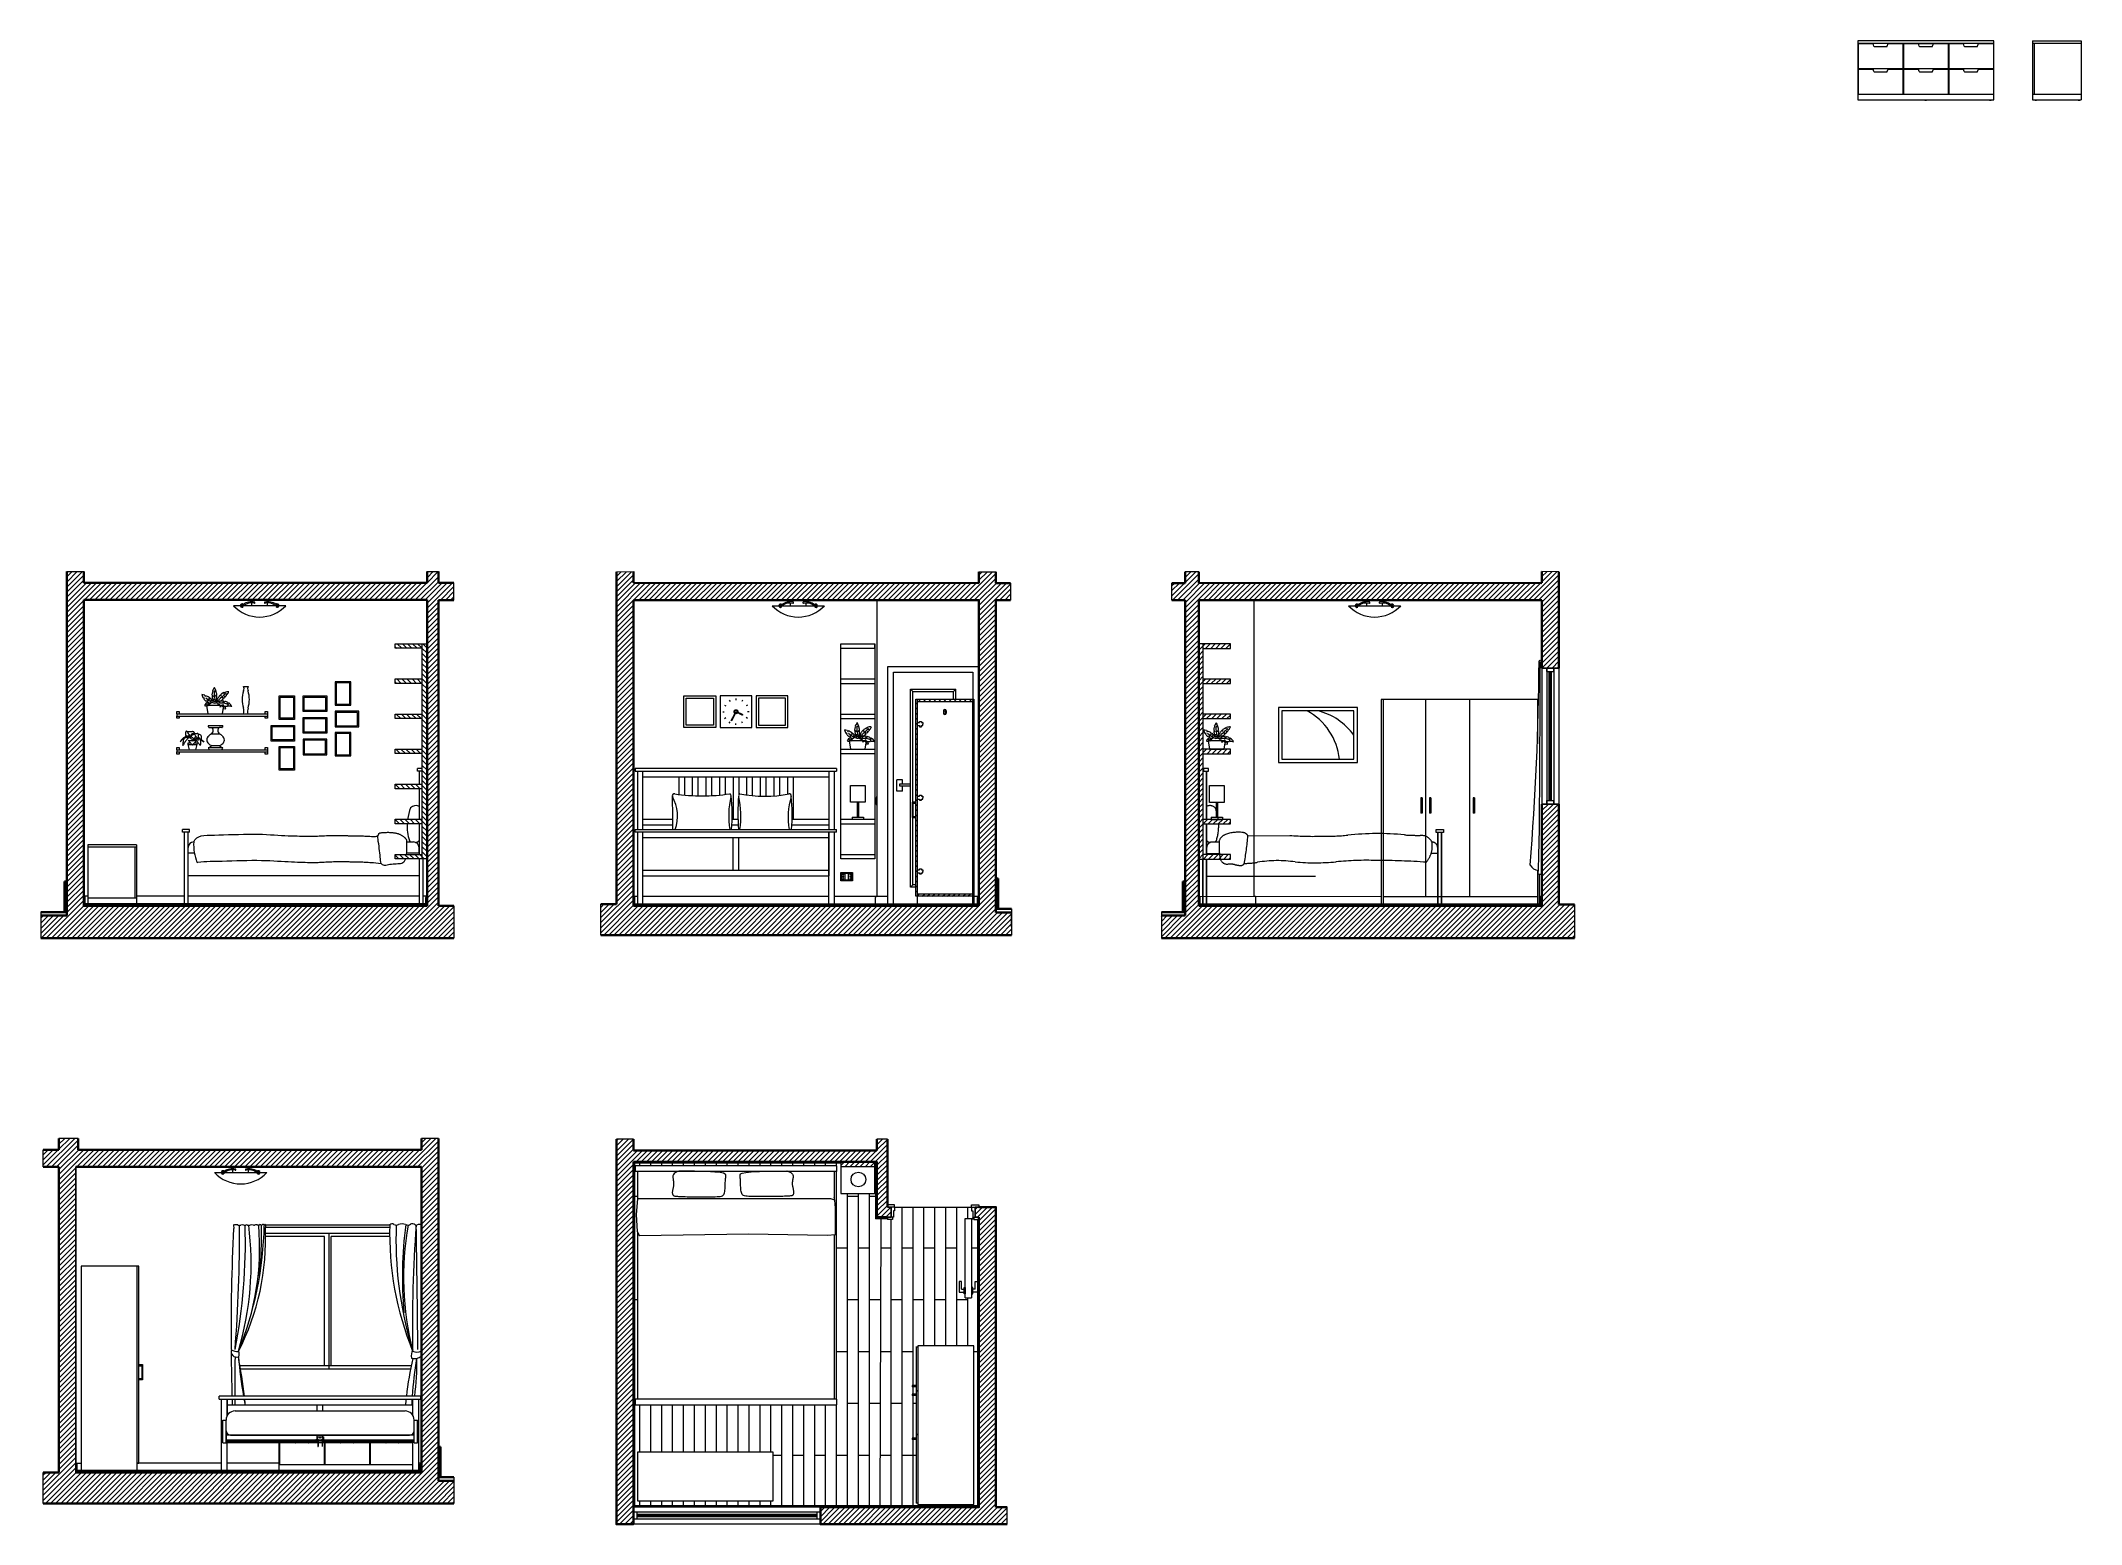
# Model space of a CAD drawing. Header units: millimetres. Extents: x -28749.5 to -28731.5, y -5760.5 to -5747.4.
import ezdxf

# ---------------------------------------------------------------- set-up
doc = ezdxf.new("R2010")
doc.units = ezdxf.units.MM
doc.linetypes.add('ACAD_ISO03W100', pattern=[30, 12, -18])
doc.linetypes.add('TRATTOPUNTO', pattern=[25.4, 12.7, -6.35, 0, -6.35])
doc.layers.get('DEFPOINTS').update_dxf_attribs({"color": 210, "lineweight": 18})
for name, color, linetype, lineweight in [('A-DOOR-FULL', 201, 'Continuous', 18), ('A-ELEV-MBE', 7, 'Continuous', 18), ('A-GLAZ-FURR', 4, 'Continuous', 18), ('A-SECT-MCUT', 7, 'Continuous', 35)]:
    doc.layers.add(name, color=color, linetype=linetype, lineweight=lineweight)
for name, color, linetype, lineweight, transparency in [('A-ELEV-MBE1', 50, 'Continuous', 18, 0.25), ('A-ELEV-MBE3', 92, 'Continuous', 18, 0.25), ('A-ELEV-MBE4', 41, 'Continuous', 13, 0.25), ('A-FURN', 163, 'Continuous', 13, 0.2)]:
    doc.layers.add(name, color=color, linetype=linetype, lineweight=lineweight, transparency=transparency)
pattern_1 = [(225, (0, 0.180275), (0.00224506403027, -0.00224506403027), [])]

# ---------------------------------------------------------------- blocks, each defined once
blk = doc.blocks.new('族几何图形组合_3681-Ref_ Level')
at = {"layer": 'A-FURN'}
for p, q in [((-150, 139), (-150, -139)), ((149, 140), (-149, 140)), ((150, -139), (150, 139)), ((-149, -140), (149, -140))]:
    blk.add_line(p, q, dxfattribs=at)
for points, knots in [([(-150, 139), (-150, 139), (-150, 139), (-150, 139), (-150, 140), (-150, 140), (-150, 140), (-150, 140), (-149, 140), (-149, 140), (-149, 140)], [0, 0, 0, 0, 0.166667, 0.25, 0.333333, 0.416667, 0.541667, 0.666667, 0.833333, 1, 1, 1, 1]), ([(149, 140), (149, 140), (149, 140), (150, 140), (150, 140), (150, 140), (150, 140), (150, 139), (150, 139), (150, 139), (150, 139)], [0, 0, 0, 0, 0.166667, 0.333333, 0.458333, 0.583333, 0.666667, 0.75, 0.833333, 1, 1, 1, 1]), ([(-149, -140), (-149, -140), (-149, -140), (-150, -140), (-150, -140), (-150, -140), (-150, -140), (-150, -139), (-150, -139), (-150, -139), (-150, -139)], [-1, -1, -1, -1, -0.833333, -0.666667, -0.541667, -0.416667, -0.333333, -0.25, -0.166667, 0, 0, 0, 0]), ([(150, -139), (150, -139), (150, -139), (150, -139), (150, -140), (150, -140), (150, -140), (150, -140), (149, -140), (149, -140), (149, -140)], [-1, -1, -1, -1, -0.833333, -0.75, -0.666667, -0.583333, -0.458333, -0.333333, -0.166667, 0, 0, 0, 0])]:
    blk.add_open_spline(points, degree=3, knots=knots, dxfattribs=at)
blk = doc.blocks.new('lwtto')
at = {"layer": 'A-FURN'}
for p, q in [((-132.804, 2388.505, 412.893), (-132.804, 2388.455, 412.893)), ((-131.024, 2388.505, 412.893), (-131.024, 2388.455, 412.893)), ((-132.804, 2386.445, 412.893), (-132.804, 2386.395, 412.893)), ((-131.024, 2386.445, 412.893), (-131.024, 2386.395, 412.893))]:
    blk.add_line(p, q, dxfattribs=at)
for points, elevation in [([(-131.024, 2388.505), (-132.804, 2388.505)], 412.893), ([(-131.024, 2388.455), (-132.804, 2388.455)], 412.893), ([(-132.784, 2388.455), (-132.784, 2388.212)], 412.893), ([(-131.044, 2388.22), (-131.044, 2388.455)], 412.893), ([(-132.784, 2388.212), (-132.793, 2388.074), (-132.786, 2387.925), (-132.765, 2387.888)], 412.893), ([(-131.041, 2388.202), (-131.074, 2388.212), (-132.547, 2388.212), (-132.784, 2388.212)], 412.581), ([(-131.035, 2387.897), (-131.035, 2388.045), (-131.035, 2388.13), (-131.041, 2388.202), (-131.045, 2388.226)], 412.481), ([(-132.784, 2387.921), (-132.784, 2386.445)], 412.893), ([(-132.765, 2387.889), (-131.802, 2387.905), (-131.109, 2387.893), (-131.035, 2387.897)], 412.481), ([(-131.044, 2386.445), (-131.044, 2387.896)], 412.893), ([(-131.024, 2386.445), (-132.804, 2386.445)], 412.893), ([(-132.804, 2386.395), (-131.024, 2386.395)], 412.893)]:
    blk.add_lwpolyline(points, dxfattribs=dict(at, elevation=elevation))
for points in [[(-132.417, 2388.458), (-132.435, 2388.451), (-132.449, 2388.444), (-132.459, 2388.437), (-132.465, 2388.429), (-132.469, 2388.422), (-132.471, 2388.415), (-132.471, 2388.407), (-132.47, 2388.4), (-132.469, 2388.392), (-132.468, 2388.385), (-132.467, 2388.378), (-132.466, 2388.37), (-132.465, 2388.363), (-132.464, 2388.356), (-132.464, 2388.348), (-132.464, 2388.342), (-132.464, 2388.335), (-132.465, 2388.328), (-132.466, 2388.322), (-132.467, 2388.315), (-132.469, 2388.309), (-132.47, 2388.303), (-132.472, 2388.297), (-132.473, 2388.29), (-132.474, 2388.284), (-132.474, 2388.278), (-132.475, 2388.272), (-132.475, 2388.266), (-132.474, 2388.261), (-132.474, 2388.256), (-132.472, 2388.252), (-132.471, 2388.248), (-132.469, 2388.245), (-132.466, 2388.242), (-132.463, 2388.241), (-132.458, 2388.239), (-132.453, 2388.238), (-132.447, 2388.237), (-132.439, 2388.237), (-132.43, 2388.236), (-132.42, 2388.235), (-132.408, 2388.235), (-132.395, 2388.234), (-132.38, 2388.234), (-132.363, 2388.233), (-132.344, 2388.232), (-132.324, 2388.232), (-132.301, 2388.231), (-132.276, 2388.231), (-132.25, 2388.231), (-132.223, 2388.231), (-132.195, 2388.231), (-132.169, 2388.231), (-132.143, 2388.231), (-132.12, 2388.232), (-132.098, 2388.232), (-132.08, 2388.233), (-132.065, 2388.234), (-132.052, 2388.235), (-132.042, 2388.238), (-132.033, 2388.241), (-132.027, 2388.245), (-132.021, 2388.251), (-132.017, 2388.258), (-132.014, 2388.267), (-132.012, 2388.277), (-132.01, 2388.289), (-132.009, 2388.301), (-132.008, 2388.313), (-132.008, 2388.325), (-132.007, 2388.337), (-132.007, 2388.349), (-132.007, 2388.359), (-132.006, 2388.369), (-132.006, 2388.378), (-132.005, 2388.386), (-132.005, 2388.394), (-132.004, 2388.402), (-132.003, 2388.409), (-132.003, 2388.417), (-132.003, 2388.424), (-132.008, 2388.432), (-132.023, 2388.439), (-132.052, 2388.445), (-132.101, 2388.45), (-132.175, 2388.454), (-132.279, 2388.457), (-132.417, 2388.458)], [(-131.463, 2388.46), (-131.444, 2388.453), (-131.43, 2388.445), (-131.421, 2388.438), (-131.414, 2388.431), (-131.411, 2388.424), (-131.409, 2388.416), (-131.409, 2388.409), (-131.409, 2388.402), (-131.41, 2388.394), (-131.412, 2388.387), (-131.413, 2388.379), (-131.414, 2388.372), (-131.415, 2388.365), (-131.416, 2388.357), (-131.416, 2388.35), (-131.416, 2388.343), (-131.416, 2388.337), (-131.415, 2388.33), (-131.414, 2388.324), (-131.412, 2388.317), (-131.411, 2388.311), (-131.409, 2388.305), (-131.408, 2388.298), (-131.407, 2388.292), (-131.406, 2388.286), (-131.405, 2388.28), (-131.405, 2388.274), (-131.405, 2388.268), (-131.405, 2388.263), (-131.406, 2388.258), (-131.407, 2388.253), (-131.409, 2388.25), (-131.411, 2388.247), (-131.414, 2388.244), (-131.417, 2388.242), (-131.421, 2388.241), (-131.427, 2388.24), (-131.433, 2388.239), (-131.44, 2388.238), (-131.449, 2388.238), (-131.459, 2388.237), (-131.471, 2388.237), (-131.485, 2388.236), (-131.5, 2388.235), (-131.517, 2388.235), (-131.535, 2388.234), (-131.556, 2388.234), (-131.579, 2388.233), (-131.604, 2388.233), (-131.63, 2388.233), (-131.657, 2388.233), (-131.684, 2388.233), (-131.711, 2388.233), (-131.736, 2388.233), (-131.76, 2388.233), (-131.781, 2388.234), (-131.799, 2388.235), (-131.815, 2388.236), (-131.827, 2388.237), (-131.838, 2388.239), (-131.846, 2388.243), (-131.853, 2388.247), (-131.858, 2388.253), (-131.862, 2388.26), (-131.865, 2388.269), (-131.868, 2388.279), (-131.869, 2388.29), (-131.871, 2388.302), (-131.871, 2388.315), (-131.872, 2388.327), (-131.872, 2388.339), (-131.872, 2388.351), (-131.873, 2388.361), (-131.873, 2388.371), (-131.874, 2388.38), (-131.874, 2388.388), (-131.875, 2388.396), (-131.875, 2388.404), (-131.876, 2388.411), (-131.877, 2388.419), (-131.877, 2388.426), (-131.872, 2388.433), (-131.857, 2388.44), (-131.827, 2388.447), (-131.778, 2388.452), (-131.704, 2388.456), (-131.601, 2388.459), (-131.463, 2388.46)]]:
    blk.add_lwpolyline(points, dxfattribs=at)
blk = doc.blocks.new('boooo')
at = {"layer": 'A-FURN'}
for p, q in [((-132.31, 2391.298, 412.481), (-132.344, 2391.298, 412.481)), ((-132.344, 2391.298, 412.481), (-132.344, 2391.286, 412.481)), ((-132.31, 2391.286, 412.481), (-132.344, 2391.286, 412.481)), ((-132.31, 2391.222, 412.481), (-132.344, 2391.222, 412.481)), ((-132.344, 2391.222, 412.481), (-132.344, 2391.21, 412.481)), ((-132.31, 2391.21, 412.481), (-132.344, 2391.21, 412.481)), ((-132.31, 2391.256, 412.481), (-132.295, 2391.256, 412.481)), ((-132.31, 2391.252, 412.481), (-132.295, 2391.252, 412.481)), ((-132.31, 2390.835, 412.481), (-132.344, 2390.835, 412.481)), ((-132.344, 2390.835, 412.481), (-132.344, 2390.823, 412.481)), ((-132.31, 2390.823, 412.481), (-132.344, 2390.823, 412.481)), ((-132.31, 2390.869, 412.481), (-132.295, 2390.869, 412.481)), ((-132.31, 2390.865, 412.481), (-132.295, 2390.865, 412.481)), ((-132.295, 2390.26, 412.481), (-132.31, 2390.26, 412.481))]:
    blk.add_line(p, q, dxfattribs=at)
at = {"layer": 'A-FURN', "elevation": 412.481}
for points in [[(-132.31, 2391.639), (-132.31, 2390.26)], [(-132.295, 2391.649), (-132.295, 2390.249)], [(-132.295, 2390.249), (-131.8, 2390.249), (-131.8, 2391.649), (-132.295, 2391.649)]]:
    blk.add_lwpolyline(points, dxfattribs=at)

msp = doc.modelspace()

# ---------------------------------------------------------------- hatches: boundary and pattern name
at = {"layer": 'A-FURN'}
h = msp.add_hatch(dxfattribs=at)
h.set_pattern_fill('ANSI31', color=256, scale=0.01, angle=-90)
h.set_pattern_definition([(315, (-22988.69821, -34500.831206), (0.022450640303, 0.022450640303), [])])
h.paths.add_polyline_path([(-28746.14, -5754.585), (-28746.14, -5752.685), (-28746.18, -5752.685), (-28746.18, -5754.585)])
h.paths.add_polyline_path([(-28746.18, -5752.725), (-28746.18, -5752.685), (-28746.42, -5752.685), (-28746.42, -5752.725)])
h.paths.add_polyline_path([(-28746.18, -5753.035), (-28746.18, -5752.995), (-28746.42, -5752.995), (-28746.42, -5753.035)])
h.paths.add_polyline_path([(-28746.18, -5753.345), (-28746.18, -5753.305), (-28746.42, -5753.305), (-28746.42, -5753.345)])
h.paths.add_polyline_path([(-28746.18, -5753.655), (-28746.18, -5753.615), (-28746.42, -5753.615), (-28746.42, -5753.655)])
h.paths.add_polyline_path([(-28746.18, -5753.965), (-28746.18, -5753.925), (-28746.42, -5753.925), (-28746.42, -5753.965)])
h.paths.add_polyline_path([(-28746.18, -5754.275), (-28746.18, -5754.235), (-28746.42, -5754.235), (-28746.42, -5754.275)])
h.paths.add_polyline_path([(-28746.18, -5754.585), (-28746.18, -5754.545), (-28746.42, -5754.545), (-28746.42, -5754.585)])
at = {"layer": 'A-FURN', "lineweight": 13}
h = msp.add_hatch(dxfattribs=at)
h.set_pattern_fill('ANSI31', color=256, scale=0.01, angle=180)
h.paths.add_polyline_path([(-28739.284, -5752.686), (-28739.324, -5752.686), (-28739.324, -5754.586), (-28739.284, -5754.586)])
h.paths.add_polyline_path([(-28739.044, -5752.996), (-28739.284, -5752.996), (-28739.284, -5753.036), (-28739.044, -5753.036)])
h.paths.add_polyline_path([(-28739.044, -5752.686), (-28739.284, -5752.686), (-28739.284, -5752.726), (-28739.044, -5752.726)])
h.paths.add_polyline_path([(-28739.044, -5753.306), (-28739.284, -5753.306), (-28739.284, -5753.346), (-28739.044, -5753.346)])
h.paths.add_polyline_path([(-28739.044, -5753.616), (-28739.284, -5753.616), (-28739.284, -5753.656), (-28739.044, -5753.656)])
h.paths.add_polyline_path([(-28739.044, -5754.236), (-28739.284, -5754.236), (-28739.284, -5754.276), (-28739.044, -5754.276)])
h.paths.add_polyline_path([(-28739.044, -5754.546), (-28739.14, -5754.546, 0.024525), (-28739.133, -5754.586), (-28739.044, -5754.586)])
h.paths.add_polyline_path([(-28739.14, -5754.546), (-28739.284, -5754.546), (-28739.284, -5754.586), (-28739.133, -5754.586, -0.024525)])
h = msp.add_hatch(dxfattribs=at)
h.set_pattern_fill('ANSI31', color=256, scale=0.01)
h.paths.add_polyline_path([(-28741.321, -5753.185), (-28741.311, -5753.185), (-28741.311, -5753.175), (-28741.806, -5753.175), (-28741.806, -5753.195), (-28741.321, -5753.195)])
h.paths.add_polyline_path([(-28741.806, -5753.175), (-28741.821, -5753.175), (-28741.821, -5754.915), (-28741.806, -5754.915)])
h.paths.add_polyline_path([(-28741.311, -5753.185), (-28741.321, -5753.185), (-28741.321, -5753.195), (-28741.321, -5754.905), (-28741.311, -5754.905)])
h.paths.add_polyline_path([(-28741.311, -5754.905), (-28741.321, -5754.905), (-28741.321, -5754.895), (-28741.806, -5754.895), (-28741.806, -5754.915), (-28741.311, -5754.915)])
at = {"layer": 'A-FURN'}
h = msp.add_hatch(dxfattribs=at)
h.set_pattern_fill('ANSI31', color=256, scale=0.01, angle=180)
h.set_pattern_definition([(225, (0, 0.180275), (0.022450640303, -0.022450640303), [])])
edge = h.paths.add_edge_path()
edge.add_spline(control_points=[(-28742.184, -5757.262), (-28742.184, -5757.262), (-28742.184, -5757.262), (-28742.184, -5757.262), (-28742.185, -5757.262), (-28742.185, -5757.261), (-28742.185, -5757.261), (-28742.185, -5757.261), (-28742.185, -5757.261), (-28742.185, -5757.261), (-28742.185, -5757.261)], knot_values=[0, 0, 0, 0, 0.166667, 0.25, 0.333333, 0.416667, 0.541667, 0.666667, 0.833333, 1, 1, 1, 1], degree=3, periodic=0)
edge.add_line((-28742.185, -5757.261), (-28742.483, -5757.261))
edge.add_spline(control_points=[(-28742.483, -5757.261), (-28742.484, -5757.261), (-28742.484, -5757.261), (-28742.484, -5757.261), (-28742.484, -5757.261), (-28742.484, -5757.261), (-28742.484, -5757.262), (-28742.484, -5757.262), (-28742.484, -5757.262), (-28742.484, -5757.262), (-28742.484, -5757.262)], knot_values=[0, 0, 0, 0, 0.166667, 0.333333, 0.458333, 0.583333, 0.666667, 0.75, 0.833333, 1, 1, 1, 1], degree=3, periodic=0)
edge.add_line((-28742.484, -5757.262), (-28742.484, -5757.301))
edge.add_line((-28742.484, -5757.301), (-28742.184, -5757.301))
edge.add_line((-28742.184, -5757.301), (-28742.184, -5757.262))
h = msp.add_hatch(dxfattribs=at)
h.set_pattern_fill('ANSI31', color=256, scale=0.001, angle=180)
h.set_pattern_definition(pattern_1)
h.paths.add_polyline_path([(-28744.304, -5758.428), (-28744.315, -5758.428), (-28744.315, -5758.438), (-28744.304, -5758.438)])
h = msp.add_hatch(dxfattribs=at)
h.set_pattern_fill('ANSI31', color=256, scale=0.001, angle=180)
h.set_pattern_definition(pattern_1)
h.paths.add_polyline_path([(-28744.308, -5758.438), (-28744.315, -5758.438), (-28744.315, -5758.557), (-28744.308, -5758.557)])
h.paths.add_polyline_path([(-28744.304, -5758.557), (-28744.315, -5758.557), (-28744.315, -5758.567), (-28744.304, -5758.567)])
at = {"layer": 'A-SECT-MCUT', "lineweight": 13, "true_color": 0x939598}
h = msp.add_hatch(dxfattribs=at)
h.set_pattern_fill('ANSI31', color=252, scale=0.01)
h.paths.add_polyline_path([(-28745.901, -5752.148), (-28746.038, -5752.148), (-28746.038, -5752.048), (-28746.138, -5752.048), (-28746.138, -5752.148), (-28749.168, -5752.147), (-28749.168, -5752.047), (-28749.318, -5752.048), (-28749.318, -5755.085), (-28749.548, -5755.085), (-28749.548, -5755.285), (-28745.901, -5755.285), (-28745.901, -5754.999), (-28746.038, -5754.999), (-28746.038, -5752.299), (-28745.901, -5752.299)])
h.paths.add_polyline_path([(-28749.168, -5752.298), (-28746.138, -5752.298), (-28746.138, -5754.999), (-28749.168, -5754.999)], flags=16)
h.paths.add_polyline_path([(-28747.846, -5752.348), (-28747.786, -5752.348, -0.678447), (-28747.76, -5752.338, -0.168456), (-28747.686, -5752.314), (-28747.686, -5752.298), (-28747.546, -5752.298), (-28747.546, -5752.314, -0.168456), (-28747.471, -5752.338, -0.678447), (-28747.445, -5752.348), (-28747.386, -5752.348, -0.434783)], flags=0)
h.paths.add_polyline_path([(-28747.764, -5752.348), (-28747.756, -5752.348, -0.181134), (-28747.686, -5752.324), (-28747.686, -5752.348), (-28747.546, -5752.348), (-28747.546, -5752.324, -0.181134), (-28747.475, -5752.348), (-28747.467, -5752.348, -1), (-28747.453, -5752.348), (-28747.778, -5752.348, -1)], flags=0)
edge = h.paths.add_edge_path(flags=0)
edge.add_spline(control_points=[(-28748.261, -5753.458), (-28748.258, -5753.459), (-28748.254, -5753.46), (-28748.245, -5753.46), (-28748.235, -5753.46), (-28748.225, -5753.461), (-28748.216, -5753.459), (-28748.21, -5753.458), (-28748.208, -5753.457)], knot_values=[13.18945, 13.18945, 13.18945, 13.18945, 61.703809, 88.103809, 152.903809, 212.903809, 251.972978, 295.768868, 295.768868, 295.768868, 295.768868], degree=3, periodic=0)
edge.add_spline(control_points=[(-28748.208, -5753.457), (-28748.205, -5753.458), (-28748.199, -5753.459), (-28748.194, -5753.469), (-28748.193, -5753.476), (-28748.192, -5753.479)], knot_values=[0, 0, 0, 0, 41.011218, 94.94451, 149.672931, 149.672931, 149.672931, 149.672931], degree=3, periodic=0)
edge.add_spline(control_points=[(-28748.206, -5753.477), (-28748.204, -5753.477), (-28748.199, -5753.477), (-28748.193, -5753.479), (-28748.186, -5753.479), (-28748.179, -5753.479), (-28748.173, -5753.48), (-28748.167, -5753.478), (-28748.164, -5753.477), (-28748.163, -5753.477)], knot_values=[0, 0, 0, 0, 33.941125, 68.303896, 109.103896, 135.503896, 176.303896, 203.668106, 225.795013, 225.795013, 225.795013, 225.795013], degree=3, periodic=0)
edge.add_spline(control_points=[(-28748.163, -5753.477), (-28748.161, -5753.477), (-28748.157, -5753.479), (-28748.157, -5753.488), (-28748.155, -5753.498), (-28748.156, -5753.508), (-28748.157, -5753.516), (-28748.157, -5753.519), (-28748.157, -5753.52)], knot_values=[94.079438, 94.079438, 94.079438, 94.079438, 120.912253, 162.826452, 218.234754, 285.477598, 321.65715, 338.512066, 338.512066, 338.512066, 338.512066], degree=3, periodic=0)
edge.add_spline(control_points=[(-28748.157, -5753.486), (-28748.154, -5753.485), (-28748.148, -5753.483), (-28748.14, -5753.486), (-28748.135, -5753.494), (-28748.132, -5753.504), (-28748.131, -5753.516), (-28748.131, -5753.525), (-28748.131, -5753.53)], knot_values=[0, 0, 0, 0, 44.253813, 86.781922, 131.424502, 186.152923, 248.966934, 325.799038, 325.799038, 325.799038, 325.799038], degree=3, periodic=0)
edge.add_spline(control_points=[(-28748.131, -5753.53), (-28748.13, -5753.531), (-28748.127, -5753.533), (-28748.119, -5753.541), (-28748.113, -5753.549), (-28748.109, -5753.554)], knot_values=[35.773848, 35.773848, 35.773848, 35.773848, 36.763498, 41.288981, 49.944615, 49.944615, 49.944615, 49.944615], degree=3, periodic=0)
edge.add_spline(control_points=[(-28748.109, -5753.554), (-28748.112, -5753.55), (-28748.117, -5753.546), (-28748.124, -5753.539), (-28748.128, -5753.536), (-28748.131, -5753.535)], knot_values=[0, 0, 0, 0, 6.576473, 8.769644, 12.851332, 12.851332, 12.851332, 12.851332], degree=3, periodic=0)
edge.add_spline(control_points=[(-28748.131, -5753.535), (-28748.131, -5753.537), (-28748.131, -5753.539), (-28748.131, -5753.541)], knot_values=[348.76885, 348.76885, 348.76885, 348.76885, 383.388361, 383.388361, 383.388361, 383.388361], degree=3, periodic=0)
edge.add_spline(control_points=[(-28748.131, -5753.541), (-28748.134, -5753.536), (-28748.138, -5753.532), (-28748.141, -5753.527)], knot_values=[0, 0, 0, 0, 93.243655, 93.243655, 93.243655, 93.243655], degree=3, periodic=0)
edge.add_spline(control_points=[(-28748.141, -5753.527), (-28748.143, -5753.526), (-28748.148, -5753.524), (-28748.154, -5753.522), (-28748.157, -5753.522), (-28748.157, -5753.522)], knot_values=[18.594986, 18.594986, 18.594986, 18.594986, 21.22799, 25.701529, 25.769666, 25.769666, 25.769666, 25.769666], degree=3, periodic=0)
edge.add_spline(control_points=[(-28748.157, -5753.523), (-28748.157, -5753.523), (-28748.154, -5753.523), (-28748.148, -5753.525), (-28748.141, -5753.531), (-28748.138, -5753.54), (-28748.137, -5753.549), (-28748.138, -5753.564), (-28748.139, -5753.574), (-28748.14, -5753.582)], knot_values=[16.822362, 16.822362, 16.822362, 16.822362, 17.332145, 21.068454, 24.606815, 28.469456, 32.712097, 37.316443, 46.991152, 46.991152, 46.991152, 46.991152], degree=3, periodic=0)
edge.add_spline(control_points=[(-28748.14, -5753.582), (-28748.146, -5753.574), (-28748.155, -5753.563), (-28748.167, -5753.55), (-28748.173, -5753.544), (-28748.175, -5753.541)], knot_values=[0, 0, 0, 0, 12.369317, 18.465217, 23.185921, 23.185921, 23.185921, 23.185921], degree=3, periodic=0)
edge.add_spline(control_points=[(-28748.175, -5753.541), (-28748.176, -5753.542), (-28748.178, -5753.544), (-28748.182, -5753.55), (-28748.188, -5753.556), (-28748.192, -5753.561), (-28748.195, -5753.564), (-28748.195, -5753.564)], knot_values=[110.53027, 110.53027, 110.53027, 110.53027, 122.206904, 161.56983, 209.20847, 261.844579, 265.131004, 265.131004, 265.131004, 265.131004], degree=3, periodic=0)
edge.add_line((-28748.195, -5753.564), (-28748.166, -5753.564))
edge.add_line((-28748.166, -5753.564), (-28748.167, -5753.573))
edge.add_line((-28748.167, -5753.573), (-28748.169, -5753.573))
edge.add_line((-28748.169, -5753.573), (-28748.18, -5753.62))
edge.add_line((-28748.18, -5753.62), (-28748.062, -5753.62))
edge.add_ellipse((-28748.047, -5753.604), major_axis=(-0.0155, 0.0155), ratio=1, start_angle=63.5658, end_angle=91.756, ccw=False)
edge.add_ellipse((-28748.06, -5753.607), major_axis=(0.00623, 0.00623), ratio=1, start_angle=92.357, end_angle=164.9626, ccw=False)
edge.add_ellipse((-28748.904, -5751.706), major_axis=(-1.465, 1.465), ratio=1, start_angle=158.837, end_angle=159.3675)
edge.add_ellipse((-28748.091, -5753.542), major_axis=(0.0471, 0.0471), ratio=1, start_angle=264.2476, end_angle=275.7524)
edge.add_ellipse((-28748.007, -5753.503), major_axis=(-0.0615, 0.0615), ratio=1, start_angle=90.7574, end_angle=113.1621, ccw=False)
edge.add_ellipse((-28748.042, -5753.533), major_axis=(0.0291, 0.0291), ratio=1, start_angle=137.7398, end_angle=186.4352, ccw=False)
edge.add_ellipse((-28748.028, -5753.54), major_axis=(-0.0393, 0.0393), ratio=1, start_angle=-2.0467, end_angle=40.3857, ccw=False)
edge.add_ellipse((-28748.01, -5753.547), major_axis=(0.052, 0.052), ratio=1, start_angle=71.0997, end_angle=94.4166, ccw=False)
edge.add_ellipse((-28748.059, -5753.45), major_axis=(0.0246, 0.0246), ratio=1, start_angle=252.3015, end_angle=288.5601)
edge.add_ellipse((-28748.062, -5753.453), major_axis=(-0.026, 0.026), ratio=1, start_angle=205.6196, end_angle=248.3302)
edge.add_ellipse((-28748.075, -5753.46), major_axis=(0.0365, 0.0365), ratio=1, start_angle=338.9895, end_angle=358.8028)
edge.add_line((-28748.038, -5753.424), (-28748.065, -5753.424))
edge.add_ellipse((-28748.055, -5753.412), major_axis=(0.0107, 0.0107), ratio=1, start_angle=129.455, end_angle=179.9896, ccw=False)
edge.add_line((-28748.07, -5753.407), (-28748.064, -5753.407))
edge.add_line((-28748.064, -5753.407), (-28747.947, -5753.407))
edge.add_line((-28747.947, -5753.407), (-28747.941, -5753.407))
edge.add_ellipse((-28747.956, -5753.412), major_axis=(0.0107, 0.0107), ratio=1, start_angle=270.0104, end_angle=320.545, ccw=False)
edge.add_ellipse((-28747.949, -5753.419), major_axis=(-0.00334, 0.00334), ratio=1, start_angle=133.5924, end_angle=180.0104, ccw=False)
edge.add_line((-28747.947, -5753.424), (-28747.973, -5753.424))
edge.add_ellipse((-28747.935, -5753.46), major_axis=(-0.0365, 0.0365), ratio=1, start_angle=1.1972, end_angle=21.0105)
edge.add_ellipse((-28747.949, -5753.453), major_axis=(-0.026, 0.026), ratio=1, start_angle=21.6698, end_angle=64.3804)
edge.add_ellipse((-28747.952, -5753.45), major_axis=(0.0246, 0.0246), ratio=1, start_angle=161.4399, end_angle=197.6985)
edge.add_ellipse((-28748.001, -5753.547), major_axis=(-0.052, 0.052), ratio=1, start_angle=265.5834, end_angle=288.9003, ccw=False)
edge.add_ellipse((-28747.983, -5753.54), major_axis=(0.0393, 0.0393), ratio=1, start_angle=319.6143, end_angle=362.0467, ccw=False)
edge.add_ellipse((-28747.968, -5753.533), major_axis=(-0.0291, 0.0291), ratio=1, start_angle=173.5648, end_angle=222.2602, ccw=False)
edge.add_ellipse((-28748.003, -5753.503), major_axis=(0.0615, 0.0615), ratio=1, start_angle=246.8379, end_angle=269.2426, ccw=False)
edge.add_ellipse((-28747.92, -5753.542), major_axis=(-0.0471, 0.0471), ratio=1, start_angle=84.2476, end_angle=95.7524)
edge.add_ellipse((-28747.107, -5751.706), major_axis=(1.465, 1.465), ratio=1, start_angle=200.6325, end_angle=201.163)
edge.add_ellipse((-28747.951, -5753.607), major_axis=(-0.00623, 0.00623), ratio=1, start_angle=195.0374, end_angle=267.643, ccw=False)
edge.add_ellipse((-28747.964, -5753.604), major_axis=(0.0155, 0.0155), ratio=1, start_angle=268.244, end_angle=296.4342, ccw=False)
edge.add_line((-28747.949, -5753.62), (-28747.949, -5753.62))
edge.add_line((-28747.949, -5753.62), (-28747.568, -5753.62))
edge.add_line((-28747.568, -5753.62), (-28747.568, -5753.6))
edge.add_line((-28747.568, -5753.6), (-28747.548, -5753.6))
edge.add_line((-28747.548, -5753.6), (-28747.548, -5753.62))
edge.add_line((-28747.548, -5753.62), (-28747.548, -5753.639))
edge.add_line((-28747.548, -5753.639), (-28747.548, -5753.659))
edge.add_line((-28747.548, -5753.659), (-28747.568, -5753.659))
edge.add_line((-28747.568, -5753.659), (-28747.568, -5753.639))
edge.add_line((-28747.568, -5753.639), (-28748.328, -5753.639))
edge.add_line((-28748.328, -5753.639), (-28748.328, -5753.659))
edge.add_line((-28748.328, -5753.659), (-28748.348, -5753.659))
edge.add_line((-28748.348, -5753.659), (-28748.348, -5753.639))
edge.add_line((-28748.348, -5753.639), (-28748.348, -5753.62))
edge.add_line((-28748.348, -5753.62), (-28748.348, -5753.6))
edge.add_line((-28748.348, -5753.6), (-28748.328, -5753.6))
edge.add_line((-28748.328, -5753.6), (-28748.328, -5753.62))
edge.add_line((-28748.328, -5753.62), (-28748.237, -5753.62))
edge.add_line((-28748.237, -5753.62), (-28748.249, -5753.573))
edge.add_line((-28748.249, -5753.573), (-28748.251, -5753.573))
edge.add_line((-28748.251, -5753.573), (-28748.251, -5753.564))
edge.add_line((-28748.251, -5753.564), (-28748.223, -5753.564))
edge.add_spline(control_points=[(-28748.223, -5753.564), (-28748.226, -5753.561), (-28748.23, -5753.556), (-28748.236, -5753.55), (-28748.24, -5753.544), (-28748.244, -5753.54), (-28748.244, -5753.538), (-28748.244, -5753.537)], knot_values=[0, 0, 0, 0, 55.044236, 102.682876, 142.045803, 166.045803, 175.941256, 175.941256, 175.941256, 175.941256], degree=3, periodic=0)
edge.add_spline(control_points=[(-28748.244, -5753.537), (-28748.232, -5753.539), (-28748.221, -5753.54), (-28748.209, -5753.54), (-28748.209, -5753.54)], knot_values=[0, 0, 0, 0, 182.967538, 185.389751, 185.389751, 185.389751, 185.389751], degree=3, periodic=0)
edge.add_spline(control_points=[(-28748.209, -5753.54), (-28748.209, -5753.538), (-28748.211, -5753.531), (-28748.222, -5753.524), (-28748.231, -5753.517), (-28748.238, -5753.515), (-28748.24, -5753.514)], knot_values=[0, 0, 0, 0, 32.64668, 112.426377, 191.042406, 221.400271, 221.400271, 221.400271, 221.400271], degree=3, periodic=0)
edge.add_spline(control_points=[(-28748.234, -5753.51), (-28748.235, -5753.511), (-28748.24, -5753.513), (-28748.248, -5753.519), (-28748.258, -5753.529), (-28748.267, -5753.542), (-28748.281, -5753.559), (-28748.288, -5753.574), (-28748.293, -5753.584)], knot_values=[262.166159, 262.166159, 262.166159, 262.166159, 280.16148, 341.125732, 419.19032, 501.282951, 593.924194, 760.374187, 760.374187, 760.374187, 760.374187], degree=3, periodic=0)
edge.add_spline(control_points=[(-28748.293, -5753.584), (-28748.292, -5753.575), (-28748.291, -5753.56), (-28748.289, -5753.542), (-28748.286, -5753.529), (-28748.281, -5753.521), (-28748.278, -5753.517), (-28748.277, -5753.516)], knot_values=[0, 0, 0, 0, 12.440257, 18.493356, 24.125407, 29.409345, 30.889908, 30.889908, 30.889908, 30.889908], degree=3, periodic=0)
edge.add_spline(control_points=[(-28748.277, -5753.516), (-28748.277, -5753.516), (-28748.276, -5753.515), (-28748.276, -5753.514), (-28748.276, -5753.514)], knot_values=[21.354492, 21.354492, 21.354492, 21.354492, 21.947827, 22.384966, 22.384966, 22.384966, 22.384966], degree=3, periodic=0)
edge.add_spline(control_points=[(-28748.276, -5753.514), (-28748.277, -5753.514), (-28748.281, -5753.516), (-28748.287, -5753.519), (-28748.294, -5753.525), (-28748.301, -5753.531), (-28748.309, -5753.539), (-28748.315, -5753.546), (-28748.319, -5753.55)], knot_values=[0, 0, 0, 0, 12.195287, 63.725473, 118.453893, 146.570792, 205.125382, 296.829253, 296.829253, 296.829253, 296.829253], degree=3, periodic=0)
edge.add_spline(control_points=[(-28748.319, -5753.55), (-28748.317, -5753.547), (-28748.311, -5753.539), (-28748.301, -5753.527), (-28748.289, -5753.516), (-28748.28, -5753.512), (-28748.275, -5753.511), (-28748.275, -5753.511)], knot_values=[158.87203, 158.87203, 158.87203, 158.87203, 220.808772, 311.00855, 403.041588, 468.592789, 474.239553, 474.239553, 474.239553, 474.239553], degree=3, periodic=0)
edge.add_spline(control_points=[(-28748.275, -5753.511), (-28748.274, -5753.509), (-28748.273, -5753.506), (-28748.27, -5753.502), (-28748.268, -5753.501)], knot_values=[14.673, 14.673, 14.673, 14.673, 16.686083, 19.941847, 19.941847, 19.941847, 19.941847], degree=3, periodic=0)
edge.add_spline(control_points=[(-28748.255, -5753.5), (-28748.257, -5753.5), (-28748.261, -5753.499), (-28748.266, -5753.5), (-28748.268, -5753.501)], knot_values=[8.958616, 8.958616, 8.958616, 8.958616, 10.886872, 14.673, 14.673, 14.673, 14.673], degree=3, periodic=0)
edge.add_spline(control_points=[(-28748.268, -5753.501), (-28748.268, -5753.5), (-28748.269, -5753.494), (-28748.27, -5753.483), (-28748.271, -5753.472), (-28748.269, -5753.465), (-28748.269, -5753.461), (-28748.266, -5753.459), (-28748.265, -5753.457), (-28748.264, -5753.457)], knot_values=[339.597311, 339.597311, 339.597311, 339.597311, 356.567874, 438.484905, 505.684905, 528.984691, 552.284476, 565.966581, 579.648686, 579.648686, 579.648686, 579.648686], degree=3, periodic=0)
edge.add_spline(control_points=[(-28748.227, -5753.509), (-28748.228, -5753.507), (-28748.231, -5753.498), (-28748.239, -5753.484), (-28748.248, -5753.471), (-28748.254, -5753.46), (-28748.26, -5753.459), (-28748.261, -5753.458), (-28748.261, -5753.458)], knot_values=[1.288544, 1.288544, 1.288544, 1.288544, 35.678565, 149.469953, 238.010113, 300.824125, 320.210718, 325.673885, 325.673885, 325.673885, 325.673885], degree=3, periodic=0)
edge = h.paths.add_edge_path(flags=0)
edge.add_spline(control_points=[(-28748.232, -5753.5), (-28748.233, -5753.5), (-28748.237, -5753.501), (-28748.241, -5753.501), (-28748.246, -5753.501), (-28748.251, -5753.501), (-28748.254, -5753.5), (-28748.255, -5753.5)], knot_values=[2.544728, 2.544728, 2.544728, 2.544728, 4.977833, 6.577833, 8.977833, 10.977833, 12.788391, 12.788391, 12.788391, 12.788391], degree=3, periodic=0)
edge.add_spline(control_points=[(-28748.247, -5753.501), (-28748.245, -5753.498), (-28748.242, -5753.493), (-28748.239, -5753.488), (-28748.238, -5753.486)], knot_values=[0, 0, 0, 0, 52.690796, 89.325206, 89.325206, 89.325206, 89.325206], degree=3, periodic=0)
edge = h.paths.add_edge_path(flags=0)
edge.add_spline(control_points=[(-28748.166, -5753.524), (-28748.169, -5753.525), (-28748.173, -5753.527), (-28748.179, -5753.529), (-28748.183, -5753.531), (-28748.185, -5753.533)], knot_values=[3.938221, 3.938221, 3.938221, 3.938221, 7.301895, 9.718504, 12.860073, 12.860073, 12.860073, 12.860073], degree=3, periodic=0)
edge.add_ellipse((-28748.177, -5753.486), major_axis=(-0.0279, 0.0279), ratio=1, start_angle=133.364, end_angle=147.5167, ccw=False)
edge.add_spline(control_points=[(-28748.178, -5753.526), (-28748.178, -5753.526), (-28748.181, -5753.527), (-28748.186, -5753.531), (-28748.19, -5753.537), (-28748.191, -5753.539)], knot_values=[34.93123, 34.93123, 34.93123, 34.93123, 34.93123, 39.491932, 43.378733, 43.378733, 43.378733, 43.378733], degree=3, periodic=0)
edge.add_spline(control_points=[(-28748.179, -5753.538), (-28748.181, -5753.536), (-28748.183, -5753.534), (-28748.185, -5753.533)], knot_values=[25.261396, 25.261396, 25.261396, 25.261396, 28.880432, 28.880432, 28.880432, 28.880432], degree=3, periodic=0)
edge = h.paths.add_edge_path(flags=0)
edge.add_ellipse((-28748.252, -5753.496), major_axis=(0.0116, 0.0116), ratio=1, start_angle=203.0051, end_angle=229.2336)
edge.add_ellipse((-28748.263, -5753.343), major_axis=(-0.12, 0.12), ratio=1, start_angle=139.2336, end_angle=147.338)
edge.add_spline(control_points=[(-28748.223, -5753.508), (-28748.223, -5753.507), (-28748.222, -5753.501), (-28748.22, -5753.494), (-28748.219, -5753.486), (-28748.215, -5753.483), (-28748.213, -5753.478), (-28748.209, -5753.478), (-28748.206, -5753.476), (-28748.202, -5753.478), (-28748.197, -5753.479), (-28748.194, -5753.484), (-28748.188, -5753.489), (-28748.183, -5753.496), (-28748.18, -5753.501), (-28748.179, -5753.502)], knot_values=[0, 0, 0, 0, 26.508866, 85.34559, 117.989119, 145.353329, 165.99891, 184.972576, 203.946242, 229.002977, 244.18191, 273.892514, 315.47905, 373.576899, 404.267453, 404.267453, 404.267453, 404.267453], degree=3, periodic=0)
edge.add_spline(control_points=[(-28748.179, -5753.502), (-28748.177, -5753.505), (-28748.174, -5753.51), (-28748.171, -5753.516), (-28748.169, -5753.519), (-28748.168, -5753.52)], knot_values=[404.267453, 404.267453, 404.267453, 404.267453, 452.192928, 493.571183, 512.912203, 512.912203, 512.912203, 512.912203], degree=3, periodic=0)
edge.add_spline(control_points=[(-28748.168, -5753.52), (-28748.17, -5753.521), (-28748.175, -5753.522), (-28748.183, -5753.525), (-28748.191, -5753.528), (-28748.196, -5753.531), (-28748.198, -5753.532)], knot_values=[4.647207, 4.647207, 4.647207, 4.647207, 6.772095, 11.266536, 15.389641, 18.614544, 18.614544, 18.614544, 18.614544], degree=3, periodic=0)
edge.add_spline(control_points=[(-28748.205, -5753.54), (-28748.203, -5753.537), (-28748.201, -5753.535), (-28748.198, -5753.532), (-28748.198, -5753.532)], knot_values=[0, 0, 0, 0, 4.647207, 4.647207, 4.647207, 4.647207, 4.647207], degree=3, periodic=0)
edge.add_spline(control_points=[(-28748.198, -5753.532), (-28748.197, -5753.53), (-28748.196, -5753.527), (-28748.195, -5753.525), (-28748.195, -5753.525)], knot_values=[0, 0, 0, 0, 3.417601, 3.507246, 3.507246, 3.507246, 3.507246], degree=3, periodic=0)
edge.add_ellipse((-28748.175, -5753.292), major_axis=(-0.165, 0.165), ratio=1, start_angle=129.9736, end_angle=132.6977, ccw=False)
edge.add_spline(control_points=[(-28748.195, -5753.525), (-28748.194, -5753.523), (-28748.189, -5753.516), (-28748.184, -5753.508), (-28748.179, -5753.503), (-28748.179, -5753.502)], knot_values=[3.507246, 3.507246, 3.507246, 3.507246, 6.470469, 14.750566, 15.621491, 15.621491, 15.621491, 15.621491], degree=3, periodic=0)
edge.add_spline(control_points=[(-28748.179, -5753.502), (-28748.18, -5753.501), (-28748.183, -5753.496), (-28748.188, -5753.489), (-28748.194, -5753.484), (-28748.197, -5753.479), (-28748.202, -5753.478), (-28748.206, -5753.476), (-28748.209, -5753.478), (-28748.213, -5753.478), (-28748.215, -5753.483), (-28748.219, -5753.486), (-28748.22, -5753.494), (-28748.222, -5753.501), (-28748.223, -5753.507), (-28748.223, -5753.508)], knot_values=[0, 0, 0, 0, 30.690554, 88.788403, 130.374939, 160.085543, 175.264476, 200.321212, 219.294878, 238.268544, 258.914124, 286.278335, 318.921864, 377.758587, 404.267453, 404.267453, 404.267453, 404.267453], degree=3, periodic=0)
edge.add_ellipse((-28748.263, -5753.343), major_axis=(-0.12, 0.12), ratio=1, start_angle=139.2336, end_angle=147.338, ccw=False)
h.paths.add_polyline_path([(-28747.445, -5753.145), (-28747.307, -5753.145), (-28747.307, -5753.353), (-28747.445, -5753.353)], flags=0)
h.paths.add_polyline_path([(-28747.435, -5753.155), (-28747.317, -5753.155), (-28747.317, -5753.343), (-28747.435, -5753.343)], flags=0)
h.paths.add_polyline_path([(-28747.515, -5753.406), (-28747.307, -5753.406), (-28747.307, -5753.544), (-28747.515, -5753.544)], flags=0)
h.paths.add_polyline_path([(-28747.505, -5753.416), (-28747.317, -5753.416), (-28747.317, -5753.534), (-28747.505, -5753.534)], flags=0)
h.paths.add_polyline_path([(-28747.232, -5753.145), (-28747.024, -5753.145), (-28747.024, -5753.284), (-28747.232, -5753.284)], flags=0)
h.paths.add_polyline_path([(-28747.222, -5753.155), (-28747.034, -5753.155), (-28747.034, -5753.274), (-28747.222, -5753.274)], flags=0)
h.paths.add_polyline_path([(-28747.445, -5753.592), (-28747.307, -5753.592), (-28747.307, -5753.8), (-28747.445, -5753.8)], flags=0)
h.paths.add_polyline_path([(-28746.413, -5754.999), (-28746.412, -5754.999), (-28746.412, -5754.994), (-28746.413, -5754.994)], flags=16)
h.paths.add_polyline_path([(-28747.333, -5754.999), (-28747.332, -5754.999), (-28747.332, -5754.994), (-28747.333, -5754.994)], flags=16)
h.paths.add_polyline_path([(-28748.253, -5754.999), (-28748.252, -5754.999), (-28748.252, -5754.994), (-28748.253, -5754.994)], flags=16)
h.paths.add_polyline_path([(-28749.133, -5754.461), (-28748.703, -5754.461), (-28748.703, -5754.915), (-28748.283, -5754.915), (-28748.283, -5754.35), (-28748.298, -5754.35), (-28748.298, -5754.325), (-28748.234, -5754.325), (-28748.234, -5754.35), (-28748.248, -5754.35), (-28748.248, -5754.485, -0.414214), (-28748.198, -5754.435), (-28748.187, -5754.415), (-28748.172, -5754.4), (-28748.154, -5754.389), (-28748.133, -5754.382), (-28748.108, -5754.378), (-28748.08, -5754.376), (-28748.048, -5754.375), (-28748.014, -5754.374), (-28747.975, -5754.373), (-28747.935, -5754.372), (-28747.892, -5754.37), (-28747.847, -5754.369), (-28747.803, -5754.368), (-28747.758, -5754.367), (-28747.714, -5754.366), (-28747.671, -5754.366), (-28747.631, -5754.366), (-28747.592, -5754.367), (-28747.555, -5754.369), (-28747.52, -5754.371), (-28747.487, -5754.373), (-28747.454, -5754.375), (-28747.424, -5754.377), (-28747.394, -5754.378), (-28747.365, -5754.38), (-28747.338, -5754.381), (-28747.311, -5754.382), (-28747.286, -5754.382), (-28747.263, -5754.383), (-28747.242, -5754.383), (-28747.222, -5754.383), (-28747.204, -5754.384), (-28747.189, -5754.384), (-28747.175, -5754.384), (-28747.162, -5754.384), (-28747.15, -5754.384), (-28747.139, -5754.384), (-28747.128, -5754.384), (-28747.116, -5754.383), (-28747.104, -5754.383), (-28747.09, -5754.382), (-28747.075, -5754.382), (-28747.06, -5754.381), (-28747.043, -5754.38), (-28747.026, -5754.379), (-28747.009, -5754.379), (-28746.992, -5754.378), (-28746.975, -5754.378), (-28746.959, -5754.377), (-28746.943, -5754.377), (-28746.927, -5754.377), (-28746.913, -5754.377), (-28746.899, -5754.377), (-28746.887, -5754.377), (-28746.875, -5754.378), (-28746.861, -5754.378), (-28746.847, -5754.379), (-28746.839, -5754.379), (-28746.834, -5754.38), (-28746.83, -5754.38), (-28746.827, -5754.38), (-28746.823, -5754.381), (-28746.82, -5754.381), (-28746.816, -5754.381), (-28746.812, -5754.381), (-28746.807, -5754.381), (-28746.799, -5754.38), (-28746.788, -5754.38), (-28746.775, -5754.38), (-28746.762, -5754.381), (-28746.753, -5754.381), (-28746.744, -5754.381), (-28746.734, -5754.381), (-28746.723, -5754.382), (-28746.712, -5754.382), (-28746.7, -5754.382), (-28746.687, -5754.383), (-28746.673, -5754.384), (-28746.659, -5754.384), (-28746.644, -5754.385), (-28746.628, -5754.386), (-28746.611, -5754.387), (-28746.593, -5754.388), (-28746.585, -5754.385), (-28746.579, -5754.383), (-28746.575, -5754.381), (-28746.572, -5754.379), (-28746.569, -5754.377), (-28746.568, -5754.375), (-28746.567, -5754.374), (-28746.566, -5754.372), (-28746.566, -5754.37), (-28746.565, -5754.368), (-28746.565, -5754.366), (-28746.564, -5754.365), (-28746.562, -5754.359), (-28746.555, -5754.355), (-28746.545, -5754.353), (-28746.534, -5754.352), (-28746.519, -5754.351), (-28746.506, -5754.351), (-28746.497, -5754.351), (-28746.488, -5754.35), (-28746.479, -5754.35), (-28746.47, -5754.351), (-28746.458, -5754.351), (-28746.444, -5754.352), (-28746.431, -5754.353), (-28746.421, -5754.355), (-28746.41, -5754.357), (-28746.401, -5754.359), (-28746.391, -5754.362), (-28746.382, -5754.366), (-28746.372, -5754.37), (-28746.362, -5754.376), (-28746.353, -5754.382), (-28746.344, -5754.388), (-28746.335, -5754.396), (-28746.328, -5754.404), (-28746.322, -5754.411), (-28746.319, -5754.418), (-28746.319, -5754.425), (-28746.319, -5754.43), (-28746.319, -5754.433), (-28746.32, -5754.435), (-28746.281, -5754.435, -0.089292), (-28746.294, -5754.422, -0.088341), (-28746.314, -5754.275), (-28746.42, -5754.275), (-28746.42, -5754.235), (-28746.311, -5754.235, -0.062478), (-28746.284, -5754.133, -0.324474), (-28746.208, -5754.12), (-28746.208, -5753.965), (-28746.42, -5753.965), (-28746.42, -5753.925), (-28746.208, -5753.925), (-28746.208, -5753.81), (-28746.223, -5753.81), (-28746.223, -5753.785), (-28746.18, -5753.785), (-28746.18, -5753.655), (-28746.42, -5753.655), (-28746.42, -5753.615), (-28746.18, -5753.615), (-28746.18, -5753.345), (-28746.42, -5753.345), (-28746.42, -5753.305), (-28746.18, -5753.305), (-28746.18, -5753.035), (-28746.42, -5753.035), (-28746.42, -5752.995), (-28746.18, -5752.995), (-28746.18, -5752.725), (-28746.42, -5752.725), (-28746.42, -5752.685), (-28746.14, -5752.685), (-28746.14, -5752.665), (-28746.138, -5752.665), (-28746.138, -5752.715), (-28746.14, -5754.585), (-28746.173, -5754.585), (-28746.173, -5754.915), (-28746.14, -5754.915, 0.414214), (-28746.15, -5754.925), (-28746.15, -5754.985), (-28749.156, -5754.985), (-28749.156, -5754.925, 0.414214), (-28749.166, -5754.915), (-28749.133, -5754.915)], flags=0)
h.paths.add_polyline_path([(-28747.435, -5753.602), (-28747.317, -5753.602), (-28747.317, -5753.79), (-28747.435, -5753.79)], flags=0)
h.paths.add_polyline_path([(-28747.232, -5753.336), (-28747.024, -5753.336), (-28747.024, -5753.475), (-28747.232, -5753.475)], flags=0)
h.paths.add_polyline_path([(-28747.222, -5753.346), (-28747.034, -5753.346), (-28747.034, -5753.465), (-28747.222, -5753.465)], flags=0)
h.paths.add_polyline_path([(-28747.232, -5753.527), (-28747.024, -5753.527), (-28747.024, -5753.666), (-28747.232, -5753.666)], flags=0)
h.paths.add_polyline_path([(-28747.222, -5753.537), (-28747.034, -5753.537), (-28747.034, -5753.656), (-28747.222, -5753.656)], flags=0)
h.paths.add_polyline_path([(-28746.95, -5753.02), (-28746.811, -5753.02), (-28746.811, -5753.228), (-28746.95, -5753.228)], flags=0)
h.paths.add_polyline_path([(-28746.94, -5753.03), (-28746.821, -5753.03), (-28746.821, -5753.218), (-28746.94, -5753.218)], flags=0)
h.paths.add_polyline_path([(-28746.805, -5754.611), (-28746.801, -5754.611), (-28746.798, -5754.611), (-28746.794, -5754.612), (-28746.791, -5754.612), (-28746.787, -5754.612), (-28746.783, -5754.612), (-28746.778, -5754.612), (-28746.77, -5754.612), (-28746.759, -5754.611), (-28746.746, -5754.611), (-28746.741, -5754.612), (-28746.749, -5754.611), (-28746.756, -5754.611), (-28746.762, -5754.611), (-28746.768, -5754.611), (-28746.773, -5754.612), (-28746.782, -5754.612), (-28746.789, -5754.612), (-28746.796, -5754.612), (-28746.802, -5754.611), (-28746.81, -5754.611), (-28746.815, -5754.61), (-28746.821, -5754.61), (-28746.832, -5754.609), (-28746.837, -5754.609), (-28746.825, -5754.61), (-28746.813, -5754.61)], flags=0)
h.paths.add_polyline_path([(-28746.95, -5753.281), (-28746.741, -5753.281), (-28746.741, -5753.419), (-28746.95, -5753.419)], flags=0)
h.paths.add_polyline_path([(-28746.94, -5753.291), (-28746.751, -5753.291), (-28746.751, -5753.409), (-28746.94, -5753.409)], flags=0)
h.paths.add_polyline_path([(-28746.95, -5753.467), (-28746.811, -5753.467), (-28746.811, -5753.675), (-28746.95, -5753.675)], flags=0)
h.paths.add_polyline_path([(-28746.94, -5753.477), (-28746.821, -5753.477), (-28746.821, -5753.665), (-28746.94, -5753.665)], flags=0)
h.paths.add_polyline_path([(-28749.133, -5754.981), (-28748.726, -5754.981), (-28748.726, -5754.985), (-28748.74, -5754.985), (-28749.106, -5754.981), (-28749.106, -5754.985), (-28749.12, -5754.985)], flags=0)
h.paths.add_polyline_path([(-28746.208, -5754.485, 0.300314), (-28746.239, -5754.439, 0.239813), (-28746.208, -5754.421)], flags=0)
h.paths.add_polyline_path([(-28741.115, -5752.3), (-28740.985, -5752.3), (-28740.985, -5752.149), (-28741.115, -5752.149), (-28741.115, -5752.049), (-28741.265, -5752.049), (-28741.265, -5752.149), (-28744.315, -5752.148), (-28744.315, -5752.048), (-28744.465, -5752.049), (-28744.465, -5754.985), (-28744.603, -5754.985), (-28744.603, -5755.257), (-28740.978, -5755.257), (-28740.978, -5755.057), (-28741.115, -5755.057)])
h.paths.add_polyline_path([(-28744.315, -5752.299), (-28741.265, -5752.299), (-28741.265, -5754.999), (-28741.284, -5754.999), (-28744.315, -5754.999)], flags=16)
h.paths.add_polyline_path([(-28743.869, -5753.145), (-28743.589, -5753.145), (-28743.589, -5753.425), (-28743.869, -5753.425)], flags=0)
h.paths.add_polyline_path([(-28743.849, -5753.165), (-28743.609, -5753.165), (-28743.609, -5753.405), (-28743.849, -5753.405)], flags=0)
h.paths.add_polyline_path([(-28744.301, -5753.785), (-28742.521, -5753.785), (-28742.521, -5753.81), (-28742.541, -5753.81), (-28742.541, -5754.325), (-28742.521, -5754.325), (-28742.521, -5754.35), (-28742.541, -5754.35), (-28742.541, -5754.915), (-28742.165, -5754.915), (-28742.165, -5754.11), (-28742.17, -5754.11), (-28742.17, -5754.103), (-28742.172, -5754.103), (-28742.172, -5754.043), (-28742.17, -5754.035), (-28742.165, -5754.035), (-28742.165, -5754.11), (-28742.165, -5754.915), (-28742.069, -5754.915), (-28742.069, -5752.885), (-28741.269, -5752.885), (-28741.269, -5754.915), (-28741.265, -5754.915), (-28741.265, -5754.985), (-28741.277, -5754.985), (-28741.277, -5754.925, -0.356394), (-28741.269, -5754.915), (-28741.269, -5754.915), (-28741.311, -5754.915), (-28741.311, -5754.985), (-28741.319, -5754.985), (-28741.319, -5754.99, 2.236068), (-28741.319, -5754.994), (-28741.319, -5754.999), (-28741.342, -5754.999), (-28741.342, -5754.997), (-28741.354, -5754.997), (-28741.354, -5754.999), (-28741.38, -5754.999), (-28741.38, -5754.997), (-28741.392, -5754.997), (-28741.392, -5754.999), (-28741.415, -5754.999), (-28741.439, -5754.999), (-28741.439, -5754.997), (-28741.451, -5754.997), (-28741.451, -5754.999), (-28741.477, -5754.999), (-28741.477, -5754.997), (-28741.489, -5754.997), (-28741.489, -5754.999), (-28741.512, -5754.999), (-28741.535, -5754.999), (-28741.535, -5754.997), (-28741.547, -5754.997), (-28741.547, -5754.999), (-28741.573, -5754.999), (-28741.573, -5754.997), (-28741.585, -5754.997), (-28741.585, -5754.999), (-28741.608, -5754.999), (-28741.632, -5754.999), (-28741.632, -5754.997), (-28741.644, -5754.997), (-28741.644, -5754.999), (-28741.67, -5754.999), (-28741.682, -5754.997), (-28741.682, -5754.999), (-28741.705, -5754.999), (-28741.728, -5754.999), (-28741.728, -5754.997), (-28741.74, -5754.997), (-28741.74, -5754.999), (-28741.766, -5754.999), (-28741.778, -5754.997), (-28741.778, -5754.999), (-28741.801, -5754.999), (-28741.825, -5754.999), (-28741.825, -5754.997), (-28741.837, -5754.997), (-28741.837, -5754.999), (-28741.863, -5754.999), (-28741.875, -5754.997), (-28741.875, -5754.999), (-28741.898, -5754.999), (-28741.921, -5754.999), (-28741.921, -5754.997), (-28741.933, -5754.997), (-28741.933, -5754.999), (-28741.959, -5754.999), (-28741.959, -5754.997), (-28741.971, -5754.997), (-28741.971, -5754.999), (-28741.994, -5754.999), (-28742.018, -5754.999), (-28742.018, -5754.997), (-28742.03, -5754.997), (-28742.03, -5754.999), (-28742.056, -5754.999), (-28742.056, -5754.997), (-28742.068, -5754.997), (-28742.068, -5754.999), (-28742.091, -5754.999), (-28742.114, -5754.999), (-28742.114, -5754.997), (-28742.126, -5754.997), (-28742.126, -5754.999), (-28742.152, -5754.999), (-28742.152, -5754.997), (-28742.164, -5754.997), (-28742.164, -5754.999), (-28742.187, -5754.999), (-28742.211, -5754.999), (-28742.211, -5754.997), (-28742.223, -5754.997), (-28742.223, -5754.999), (-28742.249, -5754.999), (-28742.249, -5754.997), (-28742.261, -5754.997), (-28742.261, -5754.999), (-28742.284, -5754.999), (-28742.307, -5754.999), (-28742.307, -5754.997), (-28742.319, -5754.997), (-28742.319, -5754.999), (-28742.345, -5754.999), (-28742.345, -5754.997), (-28742.357, -5754.997), (-28742.357, -5754.999), (-28742.38, -5754.999), (-28742.404, -5754.999), (-28742.404, -5754.997), (-28742.416, -5754.997), (-28742.416, -5754.999), (-28742.442, -5754.999), (-28742.442, -5754.997), (-28742.454, -5754.997), (-28742.454, -5754.999), (-28742.477, -5754.999), (-28742.5, -5754.999), (-28742.5, -5754.997), (-28742.512, -5754.997), (-28742.512, -5754.999), (-28742.538, -5754.999), (-28742.538, -5754.997), (-28742.55, -5754.997), (-28742.55, -5754.999), (-28742.573, -5754.999), (-28742.597, -5754.999), (-28742.597, -5754.997), (-28742.609, -5754.997), (-28742.609, -5754.999), (-28742.635, -5754.999), (-28742.635, -5754.997), (-28742.647, -5754.997), (-28742.647, -5754.999), (-28742.67, -5754.999), (-28742.693, -5754.999), (-28742.693, -5754.997), (-28742.705, -5754.997), (-28742.705, -5754.999), (-28742.731, -5754.999), (-28742.731, -5754.997), (-28742.743, -5754.997), (-28742.743, -5754.999), (-28742.766, -5754.999), (-28742.79, -5754.999), (-28742.79, -5754.997), (-28742.802, -5754.997), (-28742.802, -5754.999), (-28742.828, -5754.999), (-28742.828, -5754.997), (-28742.84, -5754.997), (-28742.84, -5754.999), (-28742.863, -5754.999), (-28742.886, -5754.999), (-28742.886, -5754.997), (-28742.898, -5754.997), (-28742.898, -5754.999), (-28742.924, -5754.999), (-28742.924, -5754.997), (-28742.936, -5754.997), (-28742.936, -5754.999), (-28742.959, -5754.999), (-28742.983, -5754.999), (-28742.983, -5754.997), (-28742.995, -5754.997), (-28742.995, -5754.999), (-28743.021, -5754.999), (-28743.021, -5754.997), (-28743.033, -5754.997), (-28743.033, -5754.999), (-28743.056, -5754.999), (-28743.079, -5754.999), (-28743.079, -5754.997), (-28743.091, -5754.997), (-28743.091, -5754.999), (-28743.117, -5754.999), (-28743.129, -5754.997), (-28743.129, -5754.999), (-28743.152, -5754.999), (-28743.176, -5754.999), (-28743.176, -5754.997), (-28743.188, -5754.997), (-28743.188, -5754.999), (-28743.214, -5754.999), (-28743.226, -5754.997), (-28743.226, -5754.999), (-28743.249, -5754.999), (-28743.272, -5754.999), (-28743.272, -5754.997), (-28743.284, -5754.997), (-28743.284, -5754.999), (-28743.31, -5754.999), (-28743.322, -5754.997), (-28743.322, -5754.999), (-28743.345, -5754.999), (-28743.369, -5754.999), (-28743.369, -5754.997), (-28743.381, -5754.997), (-28743.381, -5754.999), (-28743.407, -5754.999), (-28743.407, -5754.997), (-28743.419, -5754.997), (-28743.419, -5754.999), (-28743.442, -5754.999), (-28743.465, -5754.999), (-28743.465, -5754.997), (-28743.477, -5754.997), (-28743.477, -5754.999), (-28743.503, -5754.999), (-28743.503, -5754.997), (-28743.515, -5754.997), (-28743.515, -5754.999), (-28743.538, -5754.999), (-28743.562, -5754.999), (-28743.562, -5754.997), (-28743.574, -5754.997), (-28743.574, -5754.999), (-28743.6, -5754.999), (-28743.6, -5754.997), (-28743.612, -5754.997), (-28743.612, -5754.999), (-28743.635, -5754.999), (-28743.658, -5754.999), (-28743.658, -5754.997), (-28743.67, -5754.997), (-28743.67, -5754.999), (-28743.696, -5754.999), (-28743.696, -5754.997), (-28743.708, -5754.997), (-28743.708, -5754.999), (-28743.731, -5754.999), (-28743.755, -5754.999), (-28743.755, -5754.997), (-28743.767, -5754.997), (-28743.767, -5754.999), (-28743.793, -5754.999), (-28743.793, -5754.997), (-28743.805, -5754.997), (-28743.805, -5754.999), (-28743.828, -5754.999), (-28743.851, -5754.999), (-28743.851, -5754.997), (-28743.863, -5754.997), (-28743.863, -5754.999), (-28743.889, -5754.999), (-28743.889, -5754.997), (-28743.901, -5754.997), (-28743.901, -5754.999), (-28743.924, -5754.999), (-28743.948, -5754.999), (-28743.948, -5754.997), (-28743.96, -5754.997), (-28743.96, -5754.999), (-28743.986, -5754.999), (-28743.986, -5754.997), (-28743.998, -5754.997), (-28743.998, -5754.999), (-28744.021, -5754.999), (-28744.044, -5754.999), (-28744.044, -5754.997), (-28744.056, -5754.997), (-28744.056, -5754.999), (-28744.082, -5754.999), (-28744.082, -5754.997), (-28744.094, -5754.997), (-28744.094, -5754.999), (-28744.117, -5754.999), (-28744.141, -5754.999), (-28744.141, -5754.997), (-28744.153, -5754.997), (-28744.153, -5754.999), (-28744.179, -5754.999), (-28744.179, -5754.997), (-28744.191, -5754.997), (-28744.191, -5754.999), (-28744.214, -5754.999), (-28744.237, -5754.999), (-28744.237, -5754.997), (-28744.249, -5754.997), (-28744.249, -5754.999), (-28744.275, -5754.999), (-28744.275, -5754.997), (-28744.287, -5754.997), (-28744.287, -5754.999), (-28744.31, -5754.999), (-28744.31, -5754.985), (-28744.315, -5754.985), (-28744.315, -5754.915), (-28744.281, -5754.915), (-28744.281, -5754.35), (-28744.301, -5754.35), (-28744.301, -5754.325), (-28744.281, -5754.325), (-28744.281, -5753.81), (-28744.301, -5753.81)], flags=0)
h.paths.add_polyline_path([(-28743.551, -5753.145), (-28743.271, -5753.145), (-28743.271, -5753.425), (-28743.551, -5753.425)], flags=0)
h.paths.add_polyline_path([(-28744.231, -5753.86), (-28742.591, -5753.86), (-28742.591, -5754.285), (-28742.916, -5754.285, 0.049495), (-28742.923, -5754.035, 0.512592), (-28742.94, -5754.01, -0.104166), (-28743.376, -5754.01, 0.361881), (-28743.387, -5754.031, 0.031668), (-28743.391, -5754.285), (-28743.447, -5754.285, 0.049928), (-28743.454, -5754.027, 0.301974), (-28743.465, -5754.01, -0.072831), (-28743.952, -5754.01, 0.541018), (-28743.971, -5754.035, -0.009846), (-28743.967, -5754.285), (-28744.231, -5754.285)], flags=0)
h.paths.add_polyline_path([(-28743.393, -5753.285, -0.07502), (-28743.394, -5753.29), (-28743.352, -5753.308), (-28743.35, -5753.312), (-28743.354, -5753.314), (-28743.396, -5753.294, -0.368635), (-28743.417, -5753.301), (-28743.448, -5753.363), (-28743.453, -5753.364), (-28743.453, -5753.36), (-28743.42, -5753.299, -0.246427), (-28743.427, -5753.285, -1)], flags=0)
h.paths.add_polyline_path([(-28743.4, -5753.285, -1), (-28743.42, -5753.285, -1)], flags=0)
h.paths.add_polyline_path([(-28743.232, -5753.145), (-28742.952, -5753.145), (-28742.952, -5753.425), (-28743.232, -5753.425)], flags=0)
h.paths.add_polyline_path([(-28743.212, -5753.165), (-28742.972, -5753.165), (-28742.972, -5753.405), (-28743.212, -5753.405)], flags=0)
h.paths.add_polyline_path([(-28743.09, -5752.349), (-28743.031, -5752.349, -0.678447), (-28743.005, -5752.339, -0.168456), (-28742.93, -5752.315), (-28742.93, -5752.299), (-28742.79, -5752.299), (-28742.79, -5752.315, -0.168456), (-28742.716, -5752.339, -0.678447), (-28742.69, -5752.349), (-28742.63, -5752.349, -0.434783)], flags=0)
h.paths.add_polyline_path([(-28744.231, -5754.4), (-28742.591, -5754.4), (-28742.591, -5754.735), (-28742.591, -5754.915), (-28744.231, -5754.915)], flags=0)
h.paths.add_polyline_path([(-28743.009, -5752.349), (-28743.001, -5752.349, -0.181134), (-28742.93, -5752.325), (-28742.93, -5752.349), (-28742.79, -5752.349), (-28742.79, -5752.325, -0.181134), (-28742.72, -5752.349), (-28742.712, -5752.349, -1), (-28742.698, -5752.349), (-28743.023, -5752.349, -1)], flags=0)
h.paths.add_polyline_path([(-28742.484, -5752.685), (-28742.184, -5752.685), (-28742.184, -5752.725), (-28742.184, -5754.585), (-28742.484, -5754.585)], flags=0)
h.paths.add_polyline_path([(-28742.327, -5753.492), (-28742.319, -5753.495, -0.041283), (-28742.317, -5753.488)], flags=0)
h.paths.add_polyline_path([(-28742.291, -5753.542), (-28742.285, -5753.542, -0.014439), (-28742.295, -5753.538, -0.014208)], flags=0)
h.paths.add_polyline_path([(-28742.378, -5753.521), (-28742.37, -5753.513), (-28742.372, -5753.521, 0.04907), (-28742.389, -5753.532), (-28742.382, -5753.538), (-28742.393, -5753.536), (-28742.397, -5753.541, -0.205258), (-28742.427, -5753.542, -0.268283), (-28742.395, -5753.514, 0.044398)], flags=0)
h.paths.add_polyline_path([(-28742.289, -5753.504, -0.07403), (-28742.259, -5753.503), (-28742.263, -5753.515), (-28742.249, -5753.505, -0.069539), (-28742.222, -5753.515), (-28742.226, -5753.524), (-28742.216, -5753.519, -0.233308), (-28742.187, -5753.551, 0.127122), (-28742.215, -5753.548, 0.126355), (-28742.226, -5753.542, 0.102411), (-28742.225, -5753.548, -0.033246), (-28742.25, -5753.548), (-28742.247, -5753.551), (-28742.253, -5753.548, 0.037319), (-28742.225, -5753.548, -0.102411), (-28742.226, -5753.542, -0.126355), (-28742.215, -5753.548, -0.127122), (-28742.187, -5753.551, 0.233308), (-28742.216, -5753.519), (-28742.226, -5753.524), (-28742.222, -5753.515, 0.069539), (-28742.249, -5753.505), (-28742.263, -5753.515), (-28742.259, -5753.503, 0.081423), (-28742.292, -5753.505), (-28742.294, -5753.496), (-28742.287, -5753.5)], flags=0)
h.paths.add_polyline_path([(-28742.399, -5753.935), (-28742.269, -5753.935), (-28742.269, -5754.085), (-28742.329, -5754.085), (-28742.329, -5754.215), (-28742.284, -5754.215), (-28742.284, -5754.235), (-28742.384, -5754.235), (-28742.384, -5754.215), (-28742.339, -5754.215), (-28742.339, -5754.085), (-28742.399, -5754.085)], flags=0)
h.paths.add_polyline_path([(-28741.311, -5753.175), (-28741.311, -5754.915), (-28741.806, -5754.915), (-28741.821, -5754.915), (-28741.821, -5754.835), (-28741.869, -5754.835), (-28741.869, -5753.941), (-28741.939, -5753.941), (-28741.939, -5753.985), (-28741.989, -5753.985), (-28741.989, -5753.885), (-28741.939, -5753.885), (-28741.939, -5753.921), (-28741.869, -5753.921), (-28741.869, -5753.085), (-28741.469, -5753.085), (-28741.469, -5753.175)], flags=0)
h.paths.add_polyline_path([(-28741.79, -5753.381), (-28741.79, -5753.372), (-28741.772, -5753.372), (-28741.772, -5753.381), (-28741.764, -5753.381), (-28741.764, -5753.389), (-28741.759, -5753.389), (-28741.759, -5753.39), (-28741.761, -5753.4), (-28741.759, -5753.4), (-28741.759, -5753.401), (-28741.764, -5753.401), (-28741.764, -5753.408), (-28741.772, -5753.408), (-28741.772, -5753.417), (-28741.79, -5753.417), (-28741.79, -5753.408), (-28741.804, -5753.408), (-28741.804, -5753.416), (-28741.805, -5754.031), (-28741.804, -5754.031), (-28741.804, -5754.024), (-28741.804, -5754.024, 0.413179), (-28741.806, -5754.022), (-28741.806, -5753.372, -0.414214), (-28741.804, -5753.374), (-28741.804, -5753.381)], flags=0)
h.paths.add_polyline_path([(-28742.484, -5754.704), (-28742.381, -5754.704), (-28742.381, -5754.779), (-28742.484, -5754.779)], flags=0)
h.paths.add_polyline_path([(-28742.476, -5754.712), (-28742.45, -5754.712), (-28742.419, -5754.712), (-28742.389, -5754.712), (-28742.389, -5754.772), (-28742.415, -5754.772), (-28742.446, -5754.772), (-28742.476, -5754.772)], flags=0)
h.paths.add_polyline_path([(-28741.803, -5753.406), (-28741.803, -5753.4), (-28741.804, -5753.4), (-28741.804, -5753.401)], flags=0)
h.paths.add_polyline_path([(-28741.801, -5753.39), (-28741.803, -5753.39), (-28741.803, -5753.4)], flags=0)
edge = h.paths.add_edge_path(flags=0)
edge.add_ellipse((-28742.463, -5754.722), major_axis=(0, 0.00571), ratio=0.372094, start_angle=489.6077, end_angle=590.5876, ccw=False)
edge.add_arc((-28742.463, -5754.722), 0.00402, 168.3407, 246.2003, ccw=False)
edge.add_ellipse((-28742.463, -5754.722), major_axis=(0, 0.00571), ratio=0.372094, start_angle=310.5764, end_angle=409.2284, ccw=False)
edge.add_arc((-28742.463, -5754.722), 0.00402, -10.6349, 66.1088, ccw=False)
h.paths.add_polyline_path([(-28741.794, -5753.395, -36028797018963.96875), (-28741.794, -5753.395), (-28741.796, -5753.401)], flags=0)
h.paths.add_polyline_path([(-28741.776, -5753.378), (-28741.776, -5753.381, -0.571429), (-28741.783, -5753.381, -1), (-28741.787, -5753.381), (-28741.787, -5753.378, -1), (-28741.783, -5753.378), (-28741.779, -5753.379, -1.461372)], flags=0)
h.paths.add_polyline_path([(-28741.786, -5753.393), (-28741.778, -5753.393, -0.792677), (-28741.769, -5753.395, -0.792677), (-28741.778, -5753.397), (-28741.786, -5753.397, -1)], flags=0)
h.paths.add_polyline_path([(-28741.788, -5753.395, 0.788463), (-28741.783, -5753.395, 0.788463)], flags=0)
edge = h.paths.add_edge_path(flags=0)
edge.add_ellipse((-28742.463, -5754.742), major_axis=(0, 0.00571), ratio=0.372094, start_angle=489.6077, end_angle=590.5876, ccw=False)
edge.add_arc((-28742.463, -5754.742), 0.00402, 168.3407, 246.2003, ccw=False)
edge.add_ellipse((-28742.463, -5754.742), major_axis=(0, 0.00571), ratio=0.372094, start_angle=310.5764, end_angle=409.2284, ccw=False)
edge.add_arc((-28742.463, -5754.742), 0.00402, -10.6349, 66.1088, ccw=False)
h.paths.add_polyline_path([(-28741.787, -5753.411, 1.04261), (-28741.787, -5753.417, 1.573311), (-28741.782, -5753.412, -1), (-28741.787, -5753.412)], flags=0)
h.paths.add_polyline_path([(-28741.787, -5753.408, 2.372944), (-28741.784, -5753.412), (-28741.783, -5753.411, -1.283198), (-28741.787, -5753.412, -2.372944), (-28741.784, -5753.409), (-28741.782, -5753.409, 0.444382), (-28741.785, -5753.406, 0.414214)], flags=0)
h.paths.add_polyline_path([(-28741.775, -5753.411, -1.04261), (-28741.775, -5753.417, -1.463489), (-28741.778, -5753.411, -2.182449), (-28741.775, -5753.408)], flags=0)
h.paths.add_polyline_path([(-28741.775, -5753.412, 2.372944), (-28741.779, -5753.409), (-28741.78, -5753.409, -1.283198), (-28741.775, -5753.408, -2.372944), (-28741.779, -5753.412), (-28741.78, -5753.412, 1.052289)], flags=0)
edge = h.paths.add_edge_path(flags=0)
edge.add_ellipse((-28742.463, -5754.763), major_axis=(0, 0.00571), ratio=0.372094, start_angle=489.6077, end_angle=590.5876, ccw=False)
edge.add_arc((-28742.463, -5754.763), 0.00402, 168.3407, 246.2003, ccw=False)
edge.add_ellipse((-28742.463, -5754.763), major_axis=(0, 0.00571), ratio=0.372094, start_angle=310.5764, end_angle=409.2284, ccw=False)
edge.add_arc((-28742.463, -5754.763), 0.00402, -10.6349, 66.1088, ccw=False)
edge = h.paths.add_edge_path(flags=0)
edge.add_ellipse((-28742.401, -5754.722), major_axis=(0, 0.00571), ratio=0.372094, start_angle=489.6077, end_angle=590.5876, ccw=False)
edge.add_arc((-28742.401, -5754.722), 0.00402, 168.3407, 246.2003, ccw=False)
edge.add_ellipse((-28742.401, -5754.722), major_axis=(0, 0.00571), ratio=0.372094, start_angle=310.5764, end_angle=409.2284, ccw=False)
edge.add_arc((-28742.401, -5754.722), 0.00402, -10.6349, 66.1088, ccw=False)
edge = h.paths.add_edge_path(flags=0)
edge.add_ellipse((-28742.401, -5754.742), major_axis=(0, 0.00571), ratio=0.372094, start_angle=489.6077, end_angle=590.5876, ccw=False)
edge.add_arc((-28742.401, -5754.742), 0.00402, 168.3407, 246.2003, ccw=False)
edge.add_ellipse((-28742.401, -5754.742), major_axis=(0, 0.00571), ratio=0.372094, start_angle=310.5764, end_angle=409.2284, ccw=False)
edge.add_arc((-28742.401, -5754.742), 0.00402, -10.6349, 66.1088, ccw=False)
edge = h.paths.add_edge_path(flags=0)
edge.add_ellipse((-28742.401, -5754.763), major_axis=(0, 0.00571), ratio=0.372094, start_angle=489.6077, end_angle=590.5876, ccw=False)
edge.add_arc((-28742.401, -5754.763), 0.00402, 168.3407, 246.2003, ccw=False)
edge.add_ellipse((-28742.401, -5754.763), major_axis=(0, 0.00571), ratio=0.372094, start_angle=310.5764, end_angle=409.2284, ccw=False)
edge.add_arc((-28742.401, -5754.763), 0.00402, -10.6349, 66.1088, ccw=False)
h.paths.add_polyline_path([(-28741.783, -5754.031), (-28741.78, -5754.031), (-28741.78, -5754.028), (-28741.779, -5754.03, 0.652305), (-28741.778, -5754.033, 0.414214), (-28741.776, -5754.031, 0.975763), (-28741.776, -5754.025), (-28741.776, -5754.031), (-28741.772, -5754.031), (-28741.776, -5754.028, 1), (-28741.78, -5754.028, 0.975763), (-28741.78, -5754.034), (-28741.78, -5754.028), (-28741.783, -5754.028)], flags=0)
h.paths.add_polyline_path([(-28741.787, -5754.031, 0.414214), (-28741.785, -5754.033, 0.414214), (-28741.783, -5754.031, 1.411004), (-28741.785, -5754.026, 0.414214), (-28741.787, -5754.028, 0.975763), (-28741.787, -5754.034), (-28741.787, -5754.028), (-28741.79, -5754.025)], flags=0)
h.paths.add_polyline_path([(-28741.803, -5754.033), (-28741.803, -5754.039), (-28741.764, -5754.039), (-28741.764, -5754.031), (-28741.766, -5754.031, -0.414214), (-28741.764, -5754.033), (-28741.764, -5754.039), (-28741.759, -5754.039), (-28741.759, -5754.04), (-28741.761, -5754.05), (-28741.759, -5754.05), (-28741.759, -5754.051), (-28741.764, -5754.051), (-28741.764, -5754.058), (-28741.772, -5754.058), (-28741.772, -5754.067), (-28741.79, -5754.067), (-28741.79, -5754.058), (-28741.803, -5754.058), (-28741.803, -5754.051), (-28741.804, -5754.051), (-28741.804, -5754.05), (-28741.803, -5754.04), (-28741.804, -5754.04), (-28741.804, -5754.039)], flags=0)
h.paths.add_polyline_path([(-28741.794, -5754.045, -36028797018963.96875), (-28741.794, -5754.045), (-28741.796, -5754.051)], flags=0)
h.paths.add_polyline_path([(-28741.567, -5753.305, -0.414214), (-28741.575, -5753.297), (-28741.575, -5753.288), (-28741.575, -5753.287), (-28741.579, -5753.287), (-28741.579, -5753.297, 0.414214), (-28741.567, -5753.309, 0.427025), (-28741.556, -5753.305, -0.213393), (-28741.565, -5753.309)], flags=0)
h.paths.add_polyline_path([(-28741.786, -5754.043), (-28741.778, -5754.043, -0.792677), (-28741.769, -5754.045, -0.792677), (-28741.778, -5754.047), (-28741.786, -5754.047, -1)], flags=0)
h.paths.add_polyline_path([(-28741.786, -5754.043, -3.328831), (-28741.787, -5754.045, -0.300406)], flags=0)
h.paths.add_polyline_path([(-28741.787, -5754.061, 1.04261), (-28741.787, -5754.067, 1.573311), (-28741.782, -5754.062, -1), (-28741.787, -5754.062)], flags=0)
h.paths.add_polyline_path([(-28741.785, -5754.056, -0.414214), (-28741.782, -5754.058), (-28741.78, -5754.058, -1), (-28741.775, -5754.058), (-28741.775, -5754.061, -1.04261), (-28741.775, -5754.067, -0.722561), (-28741.783, -5754.06, -1.407658)], flags=0)
h.paths.add_polyline_path([(-28741.775, -5754.062, 2.372944), (-28741.779, -5754.059), (-28741.78, -5754.059, -1.283198), (-28741.775, -5754.058, -2.372944), (-28741.779, -5754.062), (-28741.78, -5754.062, 1.052289)], flags=0)
h.paths.add_polyline_path([(-28741.804, -5754.681), (-28741.79, -5754.681), (-28741.79, -5754.672), (-28741.772, -5754.672), (-28741.772, -5754.681), (-28741.764, -5754.681), (-28741.764, -5754.689), (-28741.759, -5754.689), (-28741.759, -5754.69), (-28741.761, -5754.7), (-28741.759, -5754.7), (-28741.759, -5754.701), (-28741.764, -5754.701), (-28741.764, -5754.708), (-28741.772, -5754.708), (-28741.772, -5754.717), (-28741.79, -5754.717), (-28741.79, -5754.708), (-28741.804, -5754.708)], flags=0)
h.paths.add_polyline_path([(-28741.803, -5754.7), (-28741.804, -5754.7), (-28741.804, -5754.701), (-28741.803, -5754.701)], flags=0)
h.paths.add_polyline_path([(-28741.803, -5754.683), (-28741.803, -5754.689), (-28741.801, -5754.7), (-28741.801, -5754.69), (-28741.804, -5754.69), (-28741.804, -5754.689)], flags=0)
h.paths.add_polyline_path([(-28741.776, -5754.678), (-28741.776, -5754.681, -0.571429), (-28741.783, -5754.681, -1), (-28741.787, -5754.681), (-28741.787, -5754.678, -1), (-28741.783, -5754.678), (-28741.779, -5754.679, -1.461372)], flags=0)
h.paths.add_polyline_path([(-28741.786, -5754.693), (-28741.778, -5754.693, -0.792677), (-28741.769, -5754.695, -0.792677), (-28741.778, -5754.697), (-28741.786, -5754.697, -1)], flags=0)
h.paths.add_polyline_path([(-28741.786, -5754.693, -3.328831), (-28741.787, -5754.695, -0.300406)], flags=0)
h.paths.add_polyline_path([(-28741.775, -5754.708), (-28741.775, -5754.711, -1.04261), (-28741.775, -5754.717, -1.199429), (-28741.784, -5754.715, -2.265285), (-28741.787, -5754.711), (-28741.787, -5754.708, -1), (-28741.782, -5754.708), (-28741.78, -5754.708, -1)], flags=0)
h.paths.add_polyline_path([(-28741.775, -5754.708, -2.372944), (-28741.779, -5754.712), (-28741.78, -5754.712, 1.052289), (-28741.775, -5754.712, 2.372944), (-28741.779, -5754.709), (-28741.78, -5754.709, -1.283198)], flags=0)
h.paths.add_polyline_path([(-28745.901, -5760.076), (-28746.038, -5760.076), (-28746.038, -5757.054), (-28746.038, -5757.053), (-28746.188, -5757.053), (-28746.188, -5757.154), (-28749.218, -5757.153), (-28749.218, -5757.053), (-28749.388, -5757.053), (-28749.388, -5757.154), (-28749.526, -5757.154), (-28749.526, -5757.305), (-28749.388, -5757.305), (-28749.388, -5760.004), (-28749.526, -5760.004), (-28749.526, -5760.276), (-28745.901, -5760.276)])
h.paths.add_polyline_path([(-28749.238, -5760.004), (-28749.238, -5757.304), (-28746.188, -5757.304), (-28746.188, -5760.004)], flags=16)
h.paths.add_polyline_path([(-28746.287, -5760), (-28746.266, -5760.004), (-28746.266, -5760.003), (-28746.254, -5760.003), (-28746.254, -5760.004), (-28746.228, -5760.004), (-28746.228, -5760.003), (-28746.216, -5760.003), (-28746.216, -5760.004), (-28746.193, -5760.004), (-28746.193, -5759.99), (-28746.2, -5759.99), (-28746.287, -5759.994, -1)], flags=0)
h.paths.add_polyline_path([(-28746.384, -5760), (-28746.363, -5760.004), (-28746.363, -5760.003), (-28746.351, -5760.003), (-28746.351, -5760.004), (-28746.325, -5760.004), (-28746.325, -5760.003), (-28746.313, -5760.003), (-28746.313, -5760.004), (-28746.29, -5760.004), (-28746.29, -5759.997, 2.414214), (-28746.287, -5759.995), (-28746.29, -5759.995), (-28746.29, -5759.99), (-28746.384, -5759.994, -1)], flags=0)
h.paths.add_polyline_path([(-28746.48, -5760), (-28746.459, -5760.004), (-28746.459, -5760.003), (-28746.447, -5760.003), (-28746.447, -5760.004), (-28746.421, -5760.004), (-28746.421, -5760.003), (-28746.409, -5760.003), (-28746.409, -5760.004), (-28746.386, -5760.004), (-28746.386, -5759.997, 2.414214), (-28746.384, -5759.995), (-28746.386, -5759.995), (-28746.386, -5759.99), (-28746.48, -5759.994, -1)], flags=0)
h.paths.add_polyline_path([(-28746.577, -5760), (-28746.556, -5760.004), (-28746.556, -5760.003), (-28746.544, -5760.003), (-28746.544, -5760.004), (-28746.518, -5760.004), (-28746.518, -5760.003), (-28746.506, -5760.003), (-28746.483, -5760.004), (-28746.483, -5759.997, 2.414214), (-28746.48, -5759.995), (-28746.483, -5759.995), (-28746.483, -5759.99), (-28746.577, -5759.994, -1)], flags=0)
h.paths.add_polyline_path([(-28746.673, -5760), (-28746.652, -5760.004), (-28746.652, -5760.003), (-28746.64, -5760.003), (-28746.614, -5760.004), (-28746.614, -5760.003), (-28746.602, -5760.003), (-28746.602, -5760.004), (-28746.579, -5760.004), (-28746.579, -5759.997, 2.414214), (-28746.577, -5759.995), (-28746.579, -5759.995), (-28746.579, -5759.99), (-28746.673, -5759.994, -1)], flags=0)
h.paths.add_polyline_path([(-28746.77, -5760), (-28746.749, -5760.004), (-28746.749, -5760.003), (-28746.737, -5760.003), (-28746.737, -5760.004), (-28746.711, -5760.004), (-28746.711, -5760.003), (-28746.699, -5760.003), (-28746.676, -5760.004), (-28746.676, -5759.997, 2.414214), (-28746.673, -5759.995), (-28746.676, -5759.995), (-28746.676, -5759.99), (-28746.77, -5759.994, -1)], flags=0)
h.paths.add_polyline_path([(-28746.866, -5760), (-28746.845, -5760.004), (-28746.845, -5760.003), (-28746.833, -5760.003), (-28746.833, -5760.004), (-28746.807, -5760.004), (-28746.807, -5760.003), (-28746.795, -5760.003), (-28746.795, -5760.004), (-28746.772, -5760.004), (-28746.772, -5759.997, 2.414214), (-28746.77, -5759.995), (-28746.772, -5759.995), (-28746.772, -5759.99), (-28746.866, -5759.994, -1)], flags=0)
h.paths.add_polyline_path([(-28746.963, -5760), (-28746.942, -5760.004), (-28746.942, -5760.003), (-28746.93, -5760.003), (-28746.93, -5760.004), (-28746.904, -5760.004), (-28746.904, -5760.003), (-28746.892, -5760.003), (-28746.892, -5760.004), (-28746.869, -5760.004), (-28746.869, -5759.997, 2.414214), (-28746.866, -5759.995), (-28746.869, -5759.995), (-28746.869, -5759.99), (-28746.963, -5759.994, -1)], flags=16)
h.paths.add_polyline_path([(-28747.059, -5760), (-28747.038, -5760.004), (-28747.038, -5760.003), (-28747.026, -5760.003), (-28747.026, -5760.004), (-28747, -5760.004), (-28747, -5760.003), (-28746.988, -5760.003), (-28746.988, -5760.004), (-28746.965, -5760.004), (-28746.965, -5759.997, 2.414214), (-28746.963, -5759.995), (-28746.965, -5759.995), (-28746.965, -5759.99), (-28747.059, -5759.994, -1)], flags=16)
h.paths.add_polyline_path([(-28747.156, -5760), (-28747.135, -5760.004), (-28747.135, -5760.003), (-28747.123, -5760.003), (-28747.123, -5760.004), (-28747.097, -5760.004), (-28747.097, -5760.003), (-28747.085, -5760.003), (-28747.085, -5760.004), (-28747.062, -5760.004), (-28747.062, -5759.997, 2.414214), (-28747.059, -5759.995), (-28747.062, -5759.995), (-28747.062, -5759.99), (-28747.156, -5759.994, -1)], flags=16)
h.paths.add_polyline_path([(-28747.252, -5760), (-28747.231, -5760.004), (-28747.231, -5760.003), (-28747.219, -5760.003), (-28747.193, -5760.004), (-28747.193, -5760.003), (-28747.181, -5760.003), (-28747.158, -5760.004), (-28747.158, -5759.997, 2.414214), (-28747.156, -5759.995), (-28747.158, -5759.995), (-28747.158, -5759.99), (-28747.252, -5759.994, -1)], flags=16)
h.paths.add_polyline_path([(-28747.349, -5760), (-28747.328, -5760.004), (-28747.328, -5760.003), (-28747.316, -5760.003), (-28747.29, -5760.004), (-28747.29, -5760.003), (-28747.278, -5760.003), (-28747.255, -5760.004), (-28747.255, -5759.997, 2.414214), (-28747.252, -5759.995), (-28747.255, -5759.995), (-28747.255, -5759.99), (-28747.349, -5759.994, -1)], flags=16)
h.paths.add_polyline_path([(-28747.445, -5760), (-28747.424, -5760.004), (-28747.424, -5760.003), (-28747.412, -5760.003), (-28747.386, -5760.004), (-28747.386, -5760.003), (-28747.374, -5760.003), (-28747.351, -5760.004), (-28747.351, -5759.997, 2.414214), (-28747.349, -5759.995), (-28747.351, -5759.995), (-28747.351, -5759.99), (-28747.445, -5759.994, -1)], flags=16)
h.paths.add_polyline_path([(-28747.542, -5760), (-28747.521, -5760.004), (-28747.521, -5760.003), (-28747.509, -5760.003), (-28747.509, -5760.004), (-28747.483, -5760.004), (-28747.483, -5760.003), (-28747.471, -5760.003), (-28747.448, -5760.004), (-28747.448, -5759.997, 2.414214), (-28747.445, -5759.995), (-28747.448, -5759.995), (-28747.448, -5759.99), (-28747.542, -5759.994, -1)], flags=16)
h.paths.add_polyline_path([(-28747.638, -5760), (-28747.617, -5760.004), (-28747.617, -5760.003), (-28747.605, -5760.003), (-28747.605, -5760.004), (-28747.579, -5760.004), (-28747.579, -5760.003), (-28747.567, -5760.003), (-28747.567, -5760.004), (-28747.544, -5760.004), (-28747.544, -5759.997, 2.414214), (-28747.542, -5759.995), (-28747.544, -5759.995), (-28747.544, -5759.99), (-28747.638, -5759.994, -1)], flags=16)
h.paths.add_polyline_path([(-28747.735, -5760), (-28747.714, -5760.004), (-28747.714, -5760.003), (-28747.702, -5760.003), (-28747.702, -5760.004), (-28747.676, -5760.004), (-28747.676, -5760.003), (-28747.664, -5760.003), (-28747.664, -5760.004), (-28747.641, -5760.004), (-28747.641, -5759.997, 2.414214), (-28747.638, -5759.995), (-28747.641, -5759.995), (-28747.641, -5759.99), (-28747.735, -5759.994, -1)], flags=16)
h.paths.add_polyline_path([(-28747.831, -5760), (-28747.81, -5760.004), (-28747.81, -5760.003), (-28747.798, -5760.003), (-28747.772, -5760.004), (-28747.772, -5760.003), (-28747.76, -5760.003), (-28747.76, -5760.004), (-28747.737, -5760.004), (-28747.737, -5759.997, 2.414214), (-28747.735, -5759.995), (-28747.737, -5759.995), (-28747.737, -5759.99), (-28747.831, -5759.994, -1)], flags=16)
h.paths.add_polyline_path([(-28747.928, -5760), (-28747.907, -5760.004), (-28747.907, -5760.003), (-28747.895, -5760.003), (-28747.869, -5760.004), (-28747.869, -5760.003), (-28747.857, -5760.003), (-28747.834, -5760.004), (-28747.834, -5759.997, 2.414214), (-28747.831, -5759.995), (-28747.834, -5759.995), (-28747.834, -5759.99), (-28747.928, -5759.994, -1)], flags=16)
h.paths.add_polyline_path([(-28748.024, -5760), (-28748.003, -5760.004), (-28748.003, -5760.003), (-28747.991, -5760.003), (-28747.965, -5760.004), (-28747.965, -5760.003), (-28747.953, -5760.003), (-28747.93, -5760.004), (-28747.93, -5759.997, 2.414214), (-28747.928, -5759.995), (-28747.93, -5759.995), (-28747.93, -5759.99), (-28748.024, -5759.994, -1)], flags=16)
h.paths.add_polyline_path([(-28748.121, -5760), (-28748.1, -5760.004), (-28748.1, -5760.003), (-28748.088, -5760.003), (-28748.062, -5760.004), (-28748.062, -5760.003), (-28748.05, -5760.003), (-28748.05, -5760.004), (-28748.027, -5760.004), (-28748.027, -5759.997, 2.414214), (-28748.024, -5759.995), (-28748.027, -5759.995), (-28748.027, -5759.99), (-28748.121, -5759.994, -1)], flags=16)
h.paths.add_polyline_path([(-28748.217, -5760), (-28748.196, -5760.004), (-28748.196, -5760.003), (-28748.184, -5760.003), (-28748.158, -5760.004), (-28748.158, -5760.003), (-28748.146, -5760.003), (-28748.146, -5760.004), (-28748.123, -5760.004), (-28748.123, -5759.997, 2.414214), (-28748.121, -5759.995), (-28748.123, -5759.995), (-28748.123, -5759.99), (-28748.217, -5759.994, -1)], flags=16)
h.paths.add_polyline_path([(-28748.314, -5760), (-28748.293, -5760.004), (-28748.293, -5760.003), (-28748.281, -5760.003), (-28748.255, -5760.004), (-28748.255, -5760.003), (-28748.243, -5760.003), (-28748.243, -5760.004), (-28748.22, -5760.004), (-28748.22, -5759.997, 2.414214), (-28748.217, -5759.995), (-28748.22, -5759.995), (-28748.22, -5759.99), (-28748.314, -5759.994, -1)], flags=16)
h.paths.add_polyline_path([(-28748.41, -5760), (-28748.389, -5760.004), (-28748.389, -5760.003), (-28748.377, -5760.003), (-28748.351, -5760.004), (-28748.351, -5760.003), (-28748.339, -5760.003), (-28748.339, -5760.004), (-28748.316, -5760.004), (-28748.316, -5759.997, 2.414214), (-28748.314, -5759.995), (-28748.316, -5759.995), (-28748.316, -5759.99), (-28748.41, -5759.994, -1)], flags=16)
h.paths.add_polyline_path([(-28748.507, -5760), (-28748.486, -5760.004), (-28748.486, -5760.003), (-28748.474, -5760.003), (-28748.448, -5760.004), (-28748.448, -5760.003), (-28748.436, -5760.003), (-28748.436, -5760.004), (-28748.413, -5760.004), (-28748.413, -5759.997, 2.414214), (-28748.41, -5759.995), (-28748.413, -5759.995), (-28748.413, -5759.99), (-28748.507, -5759.994, -1)], flags=16)
h.paths.add_polyline_path([(-28748.603, -5760), (-28748.582, -5760.004), (-28748.582, -5760.003), (-28748.57, -5760.003), (-28748.544, -5760.004), (-28748.544, -5760.003), (-28748.532, -5760.003), (-28748.532, -5760.004), (-28748.509, -5760.004), (-28748.509, -5759.997, 2.414214), (-28748.507, -5759.995), (-28748.509, -5759.995), (-28748.509, -5759.99), (-28748.603, -5759.994, -1)], flags=16)
h.paths.add_polyline_path([(-28748.7, -5760), (-28748.679, -5760.004), (-28748.679, -5760.003), (-28748.667, -5760.003), (-28748.667, -5760.004), (-28748.641, -5760.004), (-28748.641, -5760.003), (-28748.629, -5760.003), (-28748.629, -5760.004), (-28748.606, -5760.004), (-28748.606, -5759.997, 2.414214), (-28748.603, -5759.995), (-28748.606, -5759.995), (-28748.606, -5759.99), (-28748.7, -5759.994, -1)], flags=16)
h.paths.add_polyline_path([(-28748.796, -5760), (-28748.775, -5760.004), (-28748.775, -5760.003), (-28748.763, -5760.003), (-28748.737, -5760.004), (-28748.737, -5760.003), (-28748.725, -5760.003), (-28748.702, -5760.004), (-28748.702, -5759.997, 2.414214), (-28748.7, -5759.995), (-28748.702, -5759.995), (-28748.702, -5759.99), (-28748.796, -5759.994, -1)], flags=16)
h.paths.add_polyline_path([(-28748.893, -5760), (-28748.872, -5760.004), (-28748.872, -5760.003), (-28748.86, -5760.003), (-28748.86, -5760.004), (-28748.834, -5760.004), (-28748.834, -5760.003), (-28748.822, -5760.003), (-28748.822, -5760.004), (-28748.799, -5760.004), (-28748.799, -5759.997, 2.414214), (-28748.796, -5759.995), (-28748.799, -5759.995), (-28748.799, -5759.99), (-28748.893, -5759.994, -1)], flags=16)
h.paths.add_polyline_path([(-28748.989, -5760), (-28748.968, -5760.004), (-28748.968, -5760.003), (-28748.956, -5760.003), (-28748.93, -5760.004), (-28748.93, -5760.003), (-28748.918, -5760.003), (-28748.895, -5760.004), (-28748.895, -5759.997, 2.414214), (-28748.893, -5759.995), (-28748.895, -5759.995), (-28748.895, -5759.99), (-28748.989, -5759.994, -1)], flags=16)
h.paths.add_polyline_path([(-28749.086, -5760), (-28749.065, -5760.004), (-28749.065, -5760.003), (-28749.053, -5760.003), (-28749.027, -5760.004), (-28749.027, -5760.003), (-28749.015, -5760.003), (-28748.992, -5760.004), (-28748.992, -5759.997, 2.414214), (-28748.989, -5759.995), (-28748.992, -5759.995), (-28748.992, -5759.99), (-28749.086, -5759.994, -1)], flags=16)
h.paths.add_polyline_path([(-28749.088, -5759.99), (-28749.182, -5759.994, -1), (-28749.182, -5760), (-28749.161, -5760.004), (-28749.161, -5760.003), (-28749.149, -5760.003), (-28749.123, -5760.004), (-28749.123, -5760.003), (-28749.111, -5760.003), (-28749.111, -5760.004), (-28749.088, -5760.004), (-28749.088, -5759.997, 2.414214), (-28749.086, -5759.995), (-28749.088, -5759.995)], flags=16)
h.paths.add_polyline_path([(-28749.238, -5759.99), (-28749.238, -5759.92), (-28749.193, -5759.92), (-28749.193, -5758.18), (-28748.698, -5758.18), (-28748.683, -5758.18), (-28748.683, -5759.05), (-28748.649, -5759.05), (-28748.649, -5759.186), (-28748.683, -5759.186), (-28748.683, -5759.92), (-28747.953, -5759.92), (-28747.953, -5759.355), (-28747.973, -5759.355), (-28747.973, -5759.33), (-28747.858, -5759.33, 0.000764), (-28747.865, -5758.953, -0.181211), (-28747.866, -5758.918, -0.016508), (-28747.845, -5757.848), (-28747.848, -5757.82, -0.197103), (-28747.804, -5757.819, 0.13689), (-28747.784, -5757.819, -0.18579), (-28747.755, -5757.819, 0.181116), (-28747.737, -5757.818, -0.370145), (-28747.723, -5757.818, 0.076413), (-28747.7, -5757.818, -0.101204), (-28747.673, -5757.818, 0.158566), (-28747.665, -5757.819, -0.153572), (-28747.631, -5757.818, 0.386428), (-28747.62, -5757.818, -0.478059), (-28747.607, -5757.817, 0.410028), (-28747.593, -5757.817, -0.570225), (-28747.576, -5757.817, 0.576917), (-28747.571, -5757.816, -0.867882), (-28747.564, -5757.818), (-28747.564, -5757.82), (-28746.467, -5757.82, -0.000463), (-28746.467, -5757.815, -0.436547), (-28746.43, -5757.814, 0.21698), (-28746.389, -5757.813, -0.139827), (-28746.327, -5757.813, 0.282914), (-28746.285, -5757.812, -0.371498), (-28746.241, -5757.817, 0.154771), (-28746.235, -5757.82, 0.023011), (-28746.265, -5758.931, -0.00057), (-28746.267, -5758.925, 0.163499), (-28746.276, -5758.993, 0.130141), (-28746.23, -5758.996, -0.043946), (-28746.247, -5759.33), (-28746.193, -5759.33), (-28746.193, -5759.355), (-28746.213, -5759.355), (-28746.213, -5759.92), (-28746.19, -5759.92), (-28746.188, -5759.92), (-28746.188, -5759.99)], flags=0)
h.paths.add_polyline_path([(-28747.903, -5759.732), (-28747.906, -5759.727), (-28747.906, -5759.73), (-28747.903, -5759.74)], flags=0)
h.paths.add_polyline_path([(-28747.108, -5759.74), (-28747.108, -5759.73), (-28747.159, -5759.73), (-28747.166, -5759.737), (-28747.183, -5759.737, -0.244457), (-28747.184, -5759.74)], flags=0)
h.paths.add_polyline_path([(-28746.252, -5759.74), (-28746.252, -5759.714), (-28746.256, -5759.714), (-28746.256, -5759.73)], flags=0)
h.paths.add_polyline_path([(-28746.263, -5759.714), (-28746.263, -5759.727), (-28746.259, -5759.73), (-28746.259, -5759.727)], flags=0)
h.paths.add_polyline_path([(-28747.058, -5759.74), (-28747.058, -5759.736), (-28747.064, -5759.736), (-28747.064, -5759.74)], flags=0)
h.paths.add_polyline_path([(-28746.28, -5759.99), (-28746.836, -5759.988), (-28746.836, -5759.99), (-28746.85, -5759.99), (-28747.406, -5759.987), (-28747.406, -5759.99), (-28747.42, -5759.99), (-28747.443, -5759.986), (-28747.443, -5759.74), (-28747.441, -5759.74), (-28747.441, -5759.936), (-28747.046, -5759.936), (-28747.046, -5759.74), (-28747.041, -5759.74), (-28747.041, -5759.936), (-28746.646, -5759.936), (-28746.646, -5759.737), (-28746.785, -5759.737, -0.446928), (-28746.789, -5759.741), (-28746.9, -5759.741, -0.446928), (-28746.904, -5759.737), (-28746.385, -5759.737, -0.446928), (-28746.389, -5759.741), (-28746.5, -5759.741, -0.446928), (-28746.504, -5759.737), (-28746.641, -5759.737), (-28746.641, -5759.936), (-28746.263, -5759.936), (-28746.263, -5759.99), (-28746.266, -5759.99)], flags=0)
h.paths.add_polyline_path([(-28747.058, -5759.709, -1), (-28747.063, -5759.709, -1)], flags=0)
h.paths.add_polyline_path([(-28747.065, -5759.714), (-28747.065, -5759.715), (-28747.064, -5759.715), (-28747.053, -5759.715), (-28747.053, -5759.714)], flags=0)
h.paths.add_polyline_path([(-28747.063, -5759.694, -1), (-28747.058, -5759.694, -1)], flags=0)
h.paths.add_polyline_path([(-28747.107, -5759.694, -1), (-28747.102, -5759.694, -1)], flags=0)
h.paths.add_polyline_path([(-28746.263, -5759.662, -0.210363), (-28746.292, -5759.675), (-28747.058, -5759.675), (-28747.058, -5759.688), (-28747.112, -5759.688), (-28747.112, -5759.714), (-28747.119, -5759.714), (-28747.119, -5759.725), (-28747.109, -5759.725), (-28747.109, -5759.727), (-28747.119, -5759.727), (-28747.119, -5759.714), (-28747.112, -5759.714), (-28747.112, -5759.688), (-28747.108, -5759.688), (-28747.108, -5759.675), (-28747.873, -5759.675, -0.414214), (-28747.913, -5759.635), (-28747.913, -5759.714), (-28747.909, -5759.714), (-28747.909, -5759.73), (-28747.913, -5759.74), (-28747.942, -5759.74), (-28747.942, -5759.54), (-28747.913, -5759.54, -0.13026), (-28747.903, -5759.501), (-28747.903, -5759.405), (-28746.263, -5759.405)], flags=0)
h.paths.add_polyline_path([(-28746.284, -5759.09), (-28747.784, -5759.09, 0.004425), (-28747.803, -5758.982, 0.250901), (-28747.803, -5758.933, 0.030251), (-28747.682, -5758.571, -0.041084), (-28747.803, -5758.933, 0.124966), (-28747.563, -5757.89), (-28747.003, -5757.89), (-28747.003, -5759.06), (-28746.278, -5759.06, 0.00249)], flags=0)
h.paths.add_polyline_path([(-28747.046, -5759.727), (-28747.057, -5759.727), (-28747.058, -5759.725), (-28747.046, -5759.725)], flags=0)
h.paths.add_polyline_path([(-28747.065, -5759.74), (-28747.1, -5759.74), (-28747.1, -5759.775), (-28747.102, -5759.775), (-28747.102, -5759.717), (-28747.065, -5759.717), (-28747.065, -5759.736), (-28747.065, -5759.736)], flags=0)
h.paths.add_polyline_path([(-28747.085, -5759.699, -1), (-28747.08, -5759.699, -1)], flags=0)
h.paths.add_polyline_path([(-28747.107, -5759.709, -1), (-28747.102, -5759.709, -1)], flags=0)
h.paths.add_polyline_path([(-28748.013, -5757.354), (-28747.954, -5757.354, -0.678447), (-28747.928, -5757.344, -0.168456), (-28747.853, -5757.321), (-28747.853, -5757.304), (-28747.713, -5757.304), (-28747.713, -5757.321, -0.168456), (-28747.639, -5757.344, -0.678447), (-28747.613, -5757.354), (-28747.553, -5757.354, -0.434783)], flags=0)
h.paths.add_polyline_path([(-28747.621, -5757.354), (-28747.946, -5757.354, -1), (-28747.932, -5757.354), (-28747.924, -5757.354, -0.181134), (-28747.853, -5757.33), (-28747.853, -5757.354), (-28747.713, -5757.354), (-28747.713, -5757.33, -0.181134), (-28747.643, -5757.354), (-28747.635, -5757.354, -1)], flags=0)
h.paths.add_polyline_path([(-28744.315, -5757.26), (-28742.165, -5757.26), (-28742.165, -5757.75), (-28742.073, -5757.75), (-28742.039, -5757.75), (-28742.039, -5757.66), (-28742.073, -5757.66), (-28742.073, -5757.16), (-28742.073, -5757.06), (-28742.165, -5757.06), (-28742.165, -5757.16), (-28744.315, -5757.16), (-28744.315, -5757.06), (-28744.465, -5757.06), (-28744.465, -5760.46), (-28744.315, -5760.46)])
h.paths.add_polyline_path([(-28741.015, -5760.31), (-28741.115, -5760.31), (-28741.115, -5757.66), (-28741.265, -5757.66), (-28741.299, -5757.66), (-28741.299, -5757.75), (-28741.265, -5757.75), (-28741.265, -5760.31), (-28742.665, -5760.31), (-28742.665, -5760.46), (-28741.115, -5760.46), (-28741.015, -5760.46)])
h = msp.add_hatch(dxfattribs=at)
h.set_pattern_fill('ANSI31', color=252, scale=0.01)
h.paths.add_polyline_path([(-28736.144, -5752.049), (-28736.294, -5752.048), (-28736.294, -5752.149), (-28739.324, -5752.148), (-28739.324, -5752.049), (-28739.444, -5752.049), (-28739.444, -5752.149), (-28739.561, -5752.149), (-28739.561, -5752.3), (-28739.444, -5752.3), (-28739.444, -5755.085), (-28739.654, -5755.085), (-28739.654, -5755.285), (-28736.007, -5755.285), (-28736.007, -5754.986), (-28736.144, -5754.986), (-28736.144, -5754.1), (-28736.294, -5754.1), (-28736.294, -5755), (-28739.324, -5755), (-28739.324, -5752.3), (-28737.841, -5752.3), (-28737.841, -5752.299), (-28737.701, -5752.299), (-28736.294, -5752.3), (-28736.294, -5752.9), (-28736.144, -5752.9)])

# ---------------------------------------------------------------- linework, layer by layer
for p, q in [((-28736.294, -5752.9), (-28736.144, -5752.9)), ((-28736.294, -5754.1), (-28736.144, -5754.1)), ((-28741.27, -5754.985), (-28741.27, -5754.999)), ((-28742.073, -5757.66), (-28742.039, -5757.66)), ((-28742.039, -5757.66), (-28742.039, -5757.75)), ((-28741.265, -5757.66), (-28741.299, -5757.66)), ((-28741.299, -5757.66), (-28741.299, -5757.75)), ((-28741.299, -5757.66), (-28741.145, -5757.66)), ((-28742.039, -5757.75), (-28742.073, -5757.75)), ((-28741.299, -5757.75), (-28741.265, -5757.75))]:
    msp.add_line(p, q)
for points in [[(-28748.253, -5754.985), (-28748.253, -5754.989), (-28748.255, -5754.989, 1), (-28748.255, -5754.995), (-28748.253, -5754.995), (-28748.253, -5754.999)], [(-28748.252, -5754.999), (-28748.252, -5754.994), (-28748.255, -5754.994, -1), (-28748.255, -5754.989), (-28748.252, -5754.989), (-28748.252, -5754.985)], [(-28747.333, -5754.985), (-28747.333, -5754.989), (-28747.335, -5754.989, 1), (-28747.335, -5754.995), (-28747.333, -5754.995), (-28747.333, -5754.999)], [(-28747.332, -5754.999), (-28747.332, -5754.994), (-28747.335, -5754.994, -1), (-28747.335, -5754.989), (-28747.332, -5754.989), (-28747.332, -5754.985)], [(-28746.413, -5754.985), (-28746.413, -5754.989), (-28746.415, -5754.989, 1), (-28746.415, -5754.995), (-28746.413, -5754.995), (-28746.413, -5754.999)], [(-28746.412, -5754.999), (-28746.412, -5754.994), (-28746.415, -5754.994, -1), (-28746.415, -5754.989), (-28746.412, -5754.989), (-28746.412, -5754.985)], [(-28741.265, -5754.999), (-28741.284, -5754.999), (-28741.284, -5754.997), (-28741.296, -5754.997), (-28741.296, -5754.999), (-28741.319, -5754.999), (-28741.319, -5754.994), (-28741.321, -5754.994, -1), (-28741.321, -5754.989), (-28741.319, -5754.989), (-28741.319, -5754.985), (-28741.27, -5754.985)], [(-28739.05, -5755), (-28739.05, -5754.995), (-28739.047, -5754.995, 1), (-28739.047, -5754.99), (-28739.05, -5754.99), (-28739.05, -5754.986)], [(-28739.049, -5754.986), (-28739.049, -5754.99), (-28739.047, -5754.99, -1), (-28739.047, -5754.996), (-28739.049, -5754.996), (-28739.049, -5755)], [(-28738.13, -5755), (-28738.13, -5754.995), (-28738.127, -5754.995, 1), (-28738.127, -5754.99), (-28738.13, -5754.99), (-28738.13, -5754.986)], [(-28738.129, -5754.986), (-28738.129, -5754.99), (-28738.127, -5754.99, -1), (-28738.127, -5754.996), (-28738.129, -5754.996), (-28738.129, -5755)], [(-28737.21, -5755), (-28737.21, -5754.995), (-28737.207, -5754.995, 1), (-28737.207, -5754.99), (-28737.21, -5754.99), (-28737.21, -5754.986)], [(-28737.209, -5754.986), (-28737.209, -5754.99), (-28737.207, -5754.99, -1), (-28737.207, -5754.996), (-28737.209, -5754.996), (-28737.209, -5755)], [(-28749.238, -5757.304), (-28749.238, -5760.004), (-28749.22, -5760.004), (-28749.22, -5760.003), (-28749.208, -5760.003), (-28749.208, -5760.004), (-28749.185, -5760.004), (-28749.185, -5760), (-28749.182, -5760, 1), (-28749.182, -5759.995), (-28749.185, -5759.995), (-28749.185, -5759.99), (-28749.233, -5759.99)]]:
    msp.add_lwpolyline(points, format="xyb")
for points in [[(-28744.275, -5754.997), (-28744.287, -5754.997), (-28744.287, -5754.999), (-28744.31, -5754.999), (-28744.31, -5754.985), (-28744.214, -5754.985), (-28744.214, -5754.989), (-28744.216, -5754.989, 1), (-28744.216, -5754.995), (-28744.214, -5754.995), (-28744.214, -5754.999), (-28744.237, -5754.999), (-28744.237, -5754.997), (-28744.249, -5754.997), (-28744.249, -5754.999), (-28744.275, -5754.999)], [(-28744.179, -5754.997), (-28744.191, -5754.997), (-28744.191, -5754.999), (-28744.214, -5754.999), (-28744.214, -5754.994), (-28744.216, -5754.994, -1), (-28744.216, -5754.989), (-28744.214, -5754.989), (-28744.214, -5754.985), (-28744.118, -5754.985), (-28744.118, -5754.989), (-28744.12, -5754.989, 1), (-28744.12, -5754.995), (-28744.118, -5754.995), (-28744.118, -5754.999), (-28744.141, -5754.999), (-28744.141, -5754.997), (-28744.153, -5754.997), (-28744.153, -5754.999), (-28744.179, -5754.999)], [(-28744.082, -5754.997), (-28744.094, -5754.997), (-28744.094, -5754.999), (-28744.117, -5754.999), (-28744.117, -5754.994), (-28744.12, -5754.994, -1), (-28744.12, -5754.989), (-28744.117, -5754.989), (-28744.117, -5754.985), (-28744.021, -5754.985), (-28744.021, -5754.989), (-28744.023, -5754.989, 1), (-28744.023, -5754.995), (-28744.021, -5754.995), (-28744.021, -5754.999), (-28744.044, -5754.999), (-28744.044, -5754.997), (-28744.056, -5754.997), (-28744.056, -5754.999), (-28744.082, -5754.999)], [(-28743.986, -5754.997), (-28743.998, -5754.997), (-28743.998, -5754.999), (-28744.021, -5754.999), (-28744.021, -5754.994), (-28744.023, -5754.994, -1), (-28744.023, -5754.989), (-28744.021, -5754.989), (-28744.021, -5754.985), (-28743.925, -5754.985), (-28743.925, -5754.989), (-28743.927, -5754.989, 1), (-28743.927, -5754.995), (-28743.925, -5754.995), (-28743.925, -5754.999), (-28743.948, -5754.999), (-28743.948, -5754.997), (-28743.96, -5754.997), (-28743.96, -5754.999), (-28743.986, -5754.999)], [(-28743.889, -5754.997), (-28743.901, -5754.997), (-28743.901, -5754.999), (-28743.924, -5754.999), (-28743.924, -5754.994), (-28743.927, -5754.994, -1), (-28743.927, -5754.989), (-28743.924, -5754.989), (-28743.924, -5754.985), (-28743.828, -5754.985), (-28743.828, -5754.989), (-28743.83, -5754.989, 1), (-28743.83, -5754.995), (-28743.828, -5754.995), (-28743.828, -5754.999), (-28743.851, -5754.999), (-28743.851, -5754.997), (-28743.863, -5754.997), (-28743.863, -5754.999), (-28743.889, -5754.999)], [(-28743.793, -5754.997), (-28743.805, -5754.997), (-28743.805, -5754.999), (-28743.828, -5754.999), (-28743.828, -5754.994), (-28743.83, -5754.994, -1), (-28743.83, -5754.989), (-28743.828, -5754.989), (-28743.828, -5754.985), (-28743.732, -5754.985), (-28743.732, -5754.989), (-28743.734, -5754.989, 1), (-28743.734, -5754.995), (-28743.732, -5754.995), (-28743.732, -5754.999), (-28743.755, -5754.999), (-28743.755, -5754.997), (-28743.767, -5754.997), (-28743.767, -5754.999), (-28743.793, -5754.999)], [(-28743.696, -5754.997), (-28743.708, -5754.997), (-28743.708, -5754.999), (-28743.731, -5754.999), (-28743.731, -5754.994), (-28743.734, -5754.994, -1), (-28743.734, -5754.989), (-28743.731, -5754.989), (-28743.731, -5754.985), (-28743.635, -5754.985), (-28743.635, -5754.989), (-28743.637, -5754.989, 1), (-28743.637, -5754.995), (-28743.635, -5754.995), (-28743.635, -5754.999), (-28743.658, -5754.999), (-28743.658, -5754.997), (-28743.67, -5754.997), (-28743.67, -5754.999), (-28743.696, -5754.999)], [(-28743.6, -5754.997), (-28743.612, -5754.997), (-28743.612, -5754.999), (-28743.635, -5754.999), (-28743.635, -5754.994), (-28743.637, -5754.994, -1), (-28743.637, -5754.989), (-28743.635, -5754.989), (-28743.635, -5754.985), (-28743.539, -5754.985), (-28743.539, -5754.989), (-28743.541, -5754.989, 1), (-28743.541, -5754.995), (-28743.539, -5754.995), (-28743.539, -5754.999), (-28743.562, -5754.999), (-28743.562, -5754.997), (-28743.574, -5754.997), (-28743.574, -5754.999), (-28743.6, -5754.999)], [(-28743.503, -5754.997), (-28743.515, -5754.997), (-28743.515, -5754.999), (-28743.538, -5754.999), (-28743.538, -5754.994), (-28743.541, -5754.994, -1), (-28743.541, -5754.989), (-28743.538, -5754.989), (-28743.538, -5754.985), (-28743.442, -5754.985), (-28743.442, -5754.989), (-28743.444, -5754.989, 1), (-28743.444, -5754.995), (-28743.442, -5754.995), (-28743.442, -5754.999), (-28743.465, -5754.999), (-28743.465, -5754.997), (-28743.477, -5754.997), (-28743.477, -5754.999), (-28743.503, -5754.999)], [(-28743.407, -5754.997), (-28743.419, -5754.997), (-28743.419, -5754.999), (-28743.442, -5754.999), (-28743.442, -5754.994), (-28743.444, -5754.994, -1), (-28743.444, -5754.989), (-28743.442, -5754.989), (-28743.442, -5754.985), (-28743.346, -5754.985), (-28743.346, -5754.989), (-28743.348, -5754.989, 1), (-28743.348, -5754.995), (-28743.346, -5754.995), (-28743.346, -5754.999), (-28743.369, -5754.999), (-28743.369, -5754.997), (-28743.381, -5754.997), (-28743.381, -5754.999), (-28743.407, -5754.999)], [(-28743.31, -5754.997), (-28743.322, -5754.997), (-28743.322, -5754.999), (-28743.345, -5754.999), (-28743.345, -5754.994), (-28743.348, -5754.994, -1), (-28743.348, -5754.989), (-28743.345, -5754.989), (-28743.345, -5754.985), (-28743.249, -5754.985), (-28743.249, -5754.989), (-28743.251, -5754.989, 1), (-28743.251, -5754.995), (-28743.249, -5754.995), (-28743.249, -5754.999), (-28743.272, -5754.999), (-28743.272, -5754.997), (-28743.284, -5754.997), (-28743.284, -5754.999), (-28743.31, -5754.999)], [(-28743.214, -5754.997), (-28743.226, -5754.997), (-28743.226, -5754.999), (-28743.249, -5754.999), (-28743.249, -5754.994), (-28743.251, -5754.994, -1), (-28743.251, -5754.989), (-28743.249, -5754.989), (-28743.249, -5754.985), (-28743.153, -5754.985), (-28743.153, -5754.989), (-28743.155, -5754.989, 1), (-28743.155, -5754.995), (-28743.153, -5754.995), (-28743.153, -5754.999), (-28743.176, -5754.999), (-28743.176, -5754.997), (-28743.188, -5754.997), (-28743.188, -5754.999), (-28743.214, -5754.999)], [(-28743.117, -5754.997), (-28743.129, -5754.997), (-28743.129, -5754.999), (-28743.152, -5754.999), (-28743.152, -5754.994), (-28743.155, -5754.994, -1), (-28743.155, -5754.989), (-28743.152, -5754.989), (-28743.152, -5754.985), (-28743.056, -5754.985), (-28743.056, -5754.989), (-28743.058, -5754.989, 1), (-28743.058, -5754.995), (-28743.056, -5754.995), (-28743.056, -5754.999), (-28743.079, -5754.999), (-28743.079, -5754.997), (-28743.091, -5754.997), (-28743.091, -5754.999), (-28743.117, -5754.999)], [(-28743.021, -5754.997), (-28743.033, -5754.997), (-28743.033, -5754.999), (-28743.056, -5754.999), (-28743.056, -5754.994), (-28743.058, -5754.994, -1), (-28743.058, -5754.989), (-28743.056, -5754.989), (-28743.056, -5754.985), (-28742.96, -5754.985), (-28742.96, -5754.989), (-28742.962, -5754.989, 1), (-28742.962, -5754.995), (-28742.96, -5754.995), (-28742.96, -5754.999), (-28742.983, -5754.999), (-28742.983, -5754.997), (-28742.995, -5754.997), (-28742.995, -5754.999), (-28743.021, -5754.999)], [(-28742.924, -5754.997), (-28742.936, -5754.997), (-28742.936, -5754.999), (-28742.959, -5754.999), (-28742.959, -5754.994), (-28742.962, -5754.994, -1), (-28742.962, -5754.989), (-28742.959, -5754.989), (-28742.959, -5754.985), (-28742.863, -5754.985), (-28742.863, -5754.989), (-28742.865, -5754.989, 1), (-28742.865, -5754.995), (-28742.863, -5754.995), (-28742.863, -5754.999), (-28742.886, -5754.999), (-28742.886, -5754.997), (-28742.898, -5754.997), (-28742.898, -5754.999), (-28742.924, -5754.999)], [(-28742.828, -5754.997), (-28742.84, -5754.997), (-28742.84, -5754.999), (-28742.863, -5754.999), (-28742.863, -5754.994), (-28742.865, -5754.994, -1), (-28742.865, -5754.989), (-28742.863, -5754.989), (-28742.863, -5754.985), (-28742.767, -5754.985), (-28742.767, -5754.989), (-28742.769, -5754.989, 1), (-28742.769, -5754.995), (-28742.767, -5754.995), (-28742.767, -5754.999), (-28742.79, -5754.999), (-28742.79, -5754.997), (-28742.802, -5754.997), (-28742.802, -5754.999), (-28742.828, -5754.999)], [(-28742.731, -5754.997), (-28742.743, -5754.997), (-28742.743, -5754.999), (-28742.766, -5754.999), (-28742.766, -5754.994), (-28742.769, -5754.994, -1), (-28742.769, -5754.989), (-28742.766, -5754.989), (-28742.766, -5754.985), (-28742.67, -5754.985), (-28742.67, -5754.989), (-28742.672, -5754.989, 1), (-28742.672, -5754.995), (-28742.67, -5754.995), (-28742.67, -5754.999), (-28742.693, -5754.999), (-28742.693, -5754.997), (-28742.705, -5754.997), (-28742.705, -5754.999), (-28742.731, -5754.999)], [(-28742.635, -5754.997), (-28742.647, -5754.997), (-28742.647, -5754.999), (-28742.67, -5754.999), (-28742.67, -5754.994), (-28742.672, -5754.994, -1), (-28742.672, -5754.989), (-28742.67, -5754.989), (-28742.67, -5754.985), (-28742.574, -5754.985), (-28742.574, -5754.989), (-28742.576, -5754.989, 1), (-28742.576, -5754.995), (-28742.574, -5754.995), (-28742.574, -5754.999), (-28742.597, -5754.999), (-28742.597, -5754.997), (-28742.609, -5754.997), (-28742.609, -5754.999), (-28742.635, -5754.999)], [(-28742.538, -5754.997), (-28742.55, -5754.997), (-28742.55, -5754.999), (-28742.573, -5754.999), (-28742.573, -5754.994), (-28742.576, -5754.994, -1), (-28742.576, -5754.989), (-28742.573, -5754.989), (-28742.573, -5754.985), (-28742.477, -5754.985), (-28742.477, -5754.989), (-28742.479, -5754.989, 1), (-28742.479, -5754.995), (-28742.477, -5754.995), (-28742.477, -5754.999), (-28742.5, -5754.999), (-28742.5, -5754.997), (-28742.512, -5754.997), (-28742.512, -5754.999), (-28742.538, -5754.999)], [(-28742.442, -5754.997), (-28742.454, -5754.997), (-28742.454, -5754.999), (-28742.477, -5754.999), (-28742.477, -5754.994), (-28742.479, -5754.994, -1), (-28742.479, -5754.989), (-28742.477, -5754.989), (-28742.477, -5754.985), (-28742.381, -5754.985), (-28742.381, -5754.989), (-28742.383, -5754.989, 1), (-28742.383, -5754.995), (-28742.381, -5754.995), (-28742.381, -5754.999), (-28742.404, -5754.999), (-28742.404, -5754.997), (-28742.416, -5754.997), (-28742.416, -5754.999), (-28742.442, -5754.999)], [(-28742.345, -5754.997), (-28742.357, -5754.997), (-28742.357, -5754.999), (-28742.38, -5754.999), (-28742.38, -5754.994), (-28742.383, -5754.994, -1), (-28742.383, -5754.989), (-28742.38, -5754.989), (-28742.38, -5754.985), (-28742.284, -5754.985), (-28742.284, -5754.989), (-28742.286, -5754.989, 1), (-28742.286, -5754.995), (-28742.284, -5754.995), (-28742.284, -5754.999), (-28742.307, -5754.999), (-28742.307, -5754.997), (-28742.319, -5754.997), (-28742.319, -5754.999), (-28742.345, -5754.999)], [(-28742.249, -5754.997), (-28742.261, -5754.997), (-28742.261, -5754.999), (-28742.284, -5754.999), (-28742.284, -5754.994), (-28742.286, -5754.994, -1), (-28742.286, -5754.989), (-28742.284, -5754.989), (-28742.284, -5754.985), (-28742.188, -5754.985), (-28742.188, -5754.989), (-28742.19, -5754.989, 1), (-28742.19, -5754.995), (-28742.188, -5754.995), (-28742.188, -5754.999), (-28742.211, -5754.999), (-28742.211, -5754.997), (-28742.223, -5754.997), (-28742.223, -5754.999), (-28742.249, -5754.999)], [(-28742.152, -5754.997), (-28742.164, -5754.997), (-28742.164, -5754.999), (-28742.187, -5754.999), (-28742.187, -5754.994), (-28742.19, -5754.994, -1), (-28742.19, -5754.989), (-28742.187, -5754.989), (-28742.187, -5754.985), (-28742.091, -5754.985), (-28742.091, -5754.989), (-28742.093, -5754.989, 1), (-28742.093, -5754.995), (-28742.091, -5754.995), (-28742.091, -5754.999), (-28742.114, -5754.999), (-28742.114, -5754.997), (-28742.126, -5754.997), (-28742.126, -5754.999), (-28742.152, -5754.999)], [(-28742.056, -5754.997), (-28742.068, -5754.997), (-28742.068, -5754.999), (-28742.091, -5754.999), (-28742.091, -5754.994), (-28742.093, -5754.994, -1), (-28742.093, -5754.989), (-28742.091, -5754.989), (-28742.091, -5754.985), (-28741.995, -5754.985), (-28741.995, -5754.989), (-28741.997, -5754.989, 1), (-28741.997, -5754.995), (-28741.995, -5754.995), (-28741.995, -5754.999), (-28742.018, -5754.999), (-28742.018, -5754.997), (-28742.03, -5754.997), (-28742.03, -5754.999), (-28742.056, -5754.999)], [(-28741.959, -5754.997), (-28741.971, -5754.997), (-28741.971, -5754.999), (-28741.994, -5754.999), (-28741.994, -5754.994), (-28741.997, -5754.994, -1), (-28741.997, -5754.989), (-28741.994, -5754.989), (-28741.994, -5754.985), (-28741.898, -5754.985), (-28741.898, -5754.989), (-28741.9, -5754.989, 1), (-28741.9, -5754.995), (-28741.898, -5754.995), (-28741.898, -5754.999), (-28741.921, -5754.999), (-28741.921, -5754.997), (-28741.933, -5754.997), (-28741.933, -5754.999), (-28741.959, -5754.999)], [(-28741.863, -5754.997), (-28741.875, -5754.997), (-28741.875, -5754.999), (-28741.898, -5754.999), (-28741.898, -5754.994), (-28741.9, -5754.994, -1), (-28741.9, -5754.989), (-28741.898, -5754.989), (-28741.898, -5754.985), (-28741.802, -5754.985), (-28741.802, -5754.989), (-28741.804, -5754.989, 1), (-28741.804, -5754.995), (-28741.802, -5754.995), (-28741.802, -5754.999), (-28741.825, -5754.999), (-28741.825, -5754.997), (-28741.837, -5754.997), (-28741.837, -5754.999), (-28741.863, -5754.999)], [(-28741.766, -5754.997), (-28741.778, -5754.997), (-28741.778, -5754.999), (-28741.801, -5754.999), (-28741.801, -5754.994), (-28741.804, -5754.994, -1), (-28741.804, -5754.989), (-28741.801, -5754.989), (-28741.801, -5754.985), (-28741.705, -5754.985), (-28741.705, -5754.989), (-28741.707, -5754.989, 1), (-28741.707, -5754.995), (-28741.705, -5754.995), (-28741.705, -5754.999), (-28741.728, -5754.999), (-28741.728, -5754.997), (-28741.74, -5754.997), (-28741.74, -5754.999), (-28741.766, -5754.999)], [(-28741.67, -5754.997), (-28741.682, -5754.997), (-28741.682, -5754.999), (-28741.705, -5754.999), (-28741.705, -5754.994), (-28741.707, -5754.994, -1), (-28741.707, -5754.989), (-28741.705, -5754.989), (-28741.705, -5754.985), (-28741.609, -5754.985), (-28741.609, -5754.989), (-28741.611, -5754.989, 1), (-28741.611, -5754.995), (-28741.609, -5754.995), (-28741.609, -5754.999), (-28741.632, -5754.999), (-28741.632, -5754.997), (-28741.644, -5754.997), (-28741.644, -5754.999), (-28741.67, -5754.999)], [(-28741.573, -5754.997), (-28741.585, -5754.997), (-28741.585, -5754.999), (-28741.608, -5754.999), (-28741.608, -5754.994), (-28741.611, -5754.994, -1), (-28741.611, -5754.989), (-28741.608, -5754.989), (-28741.608, -5754.985), (-28741.512, -5754.985), (-28741.512, -5754.989), (-28741.514, -5754.989, 1), (-28741.514, -5754.995), (-28741.512, -5754.995), (-28741.512, -5754.999), (-28741.535, -5754.999), (-28741.535, -5754.997), (-28741.547, -5754.997), (-28741.547, -5754.999), (-28741.573, -5754.999)], [(-28741.477, -5754.997), (-28741.489, -5754.997), (-28741.489, -5754.999), (-28741.512, -5754.999), (-28741.512, -5754.994), (-28741.514, -5754.994, -1), (-28741.514, -5754.989), (-28741.512, -5754.989), (-28741.512, -5754.985), (-28741.416, -5754.985), (-28741.416, -5754.989), (-28741.418, -5754.989, 1), (-28741.418, -5754.995), (-28741.416, -5754.995), (-28741.416, -5754.999), (-28741.439, -5754.999), (-28741.439, -5754.997), (-28741.451, -5754.997), (-28741.451, -5754.999), (-28741.477, -5754.999)], [(-28741.38, -5754.997), (-28741.392, -5754.997), (-28741.392, -5754.999), (-28741.415, -5754.999), (-28741.415, -5754.994), (-28741.418, -5754.994, -1), (-28741.418, -5754.989), (-28741.415, -5754.989), (-28741.415, -5754.985), (-28741.319, -5754.985), (-28741.319, -5754.989), (-28741.321, -5754.989, 1), (-28741.321, -5754.995), (-28741.319, -5754.995), (-28741.319, -5754.999), (-28741.342, -5754.999), (-28741.342, -5754.997), (-28741.354, -5754.997), (-28741.354, -5754.999), (-28741.38, -5754.999)], [(-28749.123, -5760.003), (-28749.111, -5760.003), (-28749.111, -5760.004), (-28749.088, -5760.004), (-28749.088, -5760), (-28749.086, -5760, 1), (-28749.086, -5759.995), (-28749.088, -5759.995), (-28749.088, -5759.99), (-28749.184, -5759.99), (-28749.184, -5759.994), (-28749.182, -5759.994, -1), (-28749.182, -5760), (-28749.184, -5760), (-28749.184, -5760.004), (-28749.161, -5760.004), (-28749.161, -5760.003), (-28749.149, -5760.003), (-28749.149, -5760.004), (-28749.123, -5760.004)], [(-28749.027, -5760.003), (-28749.015, -5760.003), (-28749.015, -5760.004), (-28748.992, -5760.004), (-28748.992, -5760), (-28748.989, -5760, 1), (-28748.989, -5759.995), (-28748.992, -5759.995), (-28748.992, -5759.99), (-28749.088, -5759.99), (-28749.088, -5759.994), (-28749.086, -5759.994, -1), (-28749.086, -5760), (-28749.088, -5760), (-28749.088, -5760.004), (-28749.065, -5760.004), (-28749.065, -5760.003), (-28749.053, -5760.003), (-28749.053, -5760.004), (-28749.027, -5760.004)], [(-28748.93, -5760.003), (-28748.918, -5760.003), (-28748.918, -5760.004), (-28748.895, -5760.004), (-28748.895, -5760), (-28748.893, -5760, 1), (-28748.893, -5759.995), (-28748.895, -5759.995), (-28748.895, -5759.99), (-28748.991, -5759.99), (-28748.991, -5759.994), (-28748.989, -5759.994, -1), (-28748.989, -5760), (-28748.991, -5760), (-28748.991, -5760.004), (-28748.968, -5760.004), (-28748.968, -5760.003), (-28748.956, -5760.003), (-28748.956, -5760.004), (-28748.93, -5760.004)], [(-28748.834, -5760.003), (-28748.822, -5760.003), (-28748.822, -5760.004), (-28748.799, -5760.004), (-28748.799, -5760), (-28748.796, -5760, 1), (-28748.796, -5759.995), (-28748.799, -5759.995), (-28748.799, -5759.99), (-28748.895, -5759.99), (-28748.895, -5759.994), (-28748.893, -5759.994, -1), (-28748.893, -5760), (-28748.895, -5760), (-28748.895, -5760.004), (-28748.872, -5760.004), (-28748.872, -5760.003), (-28748.86, -5760.003), (-28748.86, -5760.004), (-28748.834, -5760.004)], [(-28748.737, -5760.003), (-28748.725, -5760.003), (-28748.725, -5760.004), (-28748.702, -5760.004), (-28748.702, -5760), (-28748.7, -5760, 1), (-28748.7, -5759.995), (-28748.702, -5759.995), (-28748.702, -5759.99), (-28748.798, -5759.99), (-28748.798, -5759.994), (-28748.796, -5759.994, -1), (-28748.796, -5760), (-28748.798, -5760), (-28748.798, -5760.004), (-28748.775, -5760.004), (-28748.775, -5760.003), (-28748.763, -5760.003), (-28748.763, -5760.004), (-28748.737, -5760.004)], [(-28748.641, -5760.003), (-28748.629, -5760.003), (-28748.629, -5760.004), (-28748.606, -5760.004), (-28748.606, -5760), (-28748.603, -5760, 1), (-28748.603, -5759.995), (-28748.606, -5759.995), (-28748.606, -5759.99), (-28748.702, -5759.99), (-28748.702, -5759.994), (-28748.7, -5759.994, -1), (-28748.7, -5760), (-28748.702, -5760), (-28748.702, -5760.004), (-28748.679, -5760.004), (-28748.679, -5760.003), (-28748.667, -5760.003), (-28748.667, -5760.004), (-28748.641, -5760.004)], [(-28748.544, -5760.003), (-28748.532, -5760.003), (-28748.532, -5760.004), (-28748.509, -5760.004), (-28748.509, -5760), (-28748.507, -5760, 1), (-28748.507, -5759.995), (-28748.509, -5759.995), (-28748.509, -5759.99), (-28748.605, -5759.99), (-28748.605, -5759.994), (-28748.603, -5759.994, -1), (-28748.603, -5760), (-28748.605, -5760), (-28748.605, -5760.004), (-28748.582, -5760.004), (-28748.582, -5760.003), (-28748.57, -5760.003), (-28748.57, -5760.004), (-28748.544, -5760.004)], [(-28748.448, -5760.003), (-28748.436, -5760.003), (-28748.436, -5760.004), (-28748.413, -5760.004), (-28748.413, -5760), (-28748.41, -5760, 1), (-28748.41, -5759.995), (-28748.413, -5759.995), (-28748.413, -5759.99), (-28748.509, -5759.99), (-28748.509, -5759.994), (-28748.507, -5759.994, -1), (-28748.507, -5760), (-28748.509, -5760), (-28748.509, -5760.004), (-28748.486, -5760.004), (-28748.486, -5760.003), (-28748.474, -5760.003), (-28748.474, -5760.004), (-28748.448, -5760.004)], [(-28748.351, -5760.003), (-28748.339, -5760.003), (-28748.339, -5760.004), (-28748.316, -5760.004), (-28748.316, -5760), (-28748.314, -5760, 1), (-28748.314, -5759.995), (-28748.316, -5759.995), (-28748.316, -5759.99), (-28748.412, -5759.99), (-28748.412, -5759.994), (-28748.41, -5759.994, -1), (-28748.41, -5760), (-28748.412, -5760), (-28748.412, -5760.004), (-28748.389, -5760.004), (-28748.389, -5760.003), (-28748.377, -5760.003), (-28748.377, -5760.004), (-28748.351, -5760.004)], [(-28748.255, -5760.003), (-28748.243, -5760.003), (-28748.243, -5760.004), (-28748.22, -5760.004), (-28748.22, -5760), (-28748.217, -5760, 1), (-28748.217, -5759.995), (-28748.22, -5759.995), (-28748.22, -5759.99), (-28748.316, -5759.99), (-28748.316, -5759.994), (-28748.314, -5759.994, -1), (-28748.314, -5760), (-28748.316, -5760), (-28748.316, -5760.004), (-28748.293, -5760.004), (-28748.293, -5760.003), (-28748.281, -5760.003), (-28748.281, -5760.004), (-28748.255, -5760.004)], [(-28748.158, -5760.003), (-28748.146, -5760.003), (-28748.146, -5760.004), (-28748.123, -5760.004), (-28748.123, -5760), (-28748.121, -5760, 1), (-28748.121, -5759.995), (-28748.123, -5759.995), (-28748.123, -5759.99), (-28748.219, -5759.99), (-28748.219, -5759.994), (-28748.217, -5759.994, -1), (-28748.217, -5760), (-28748.219, -5760), (-28748.219, -5760.004), (-28748.196, -5760.004), (-28748.196, -5760.003), (-28748.184, -5760.003), (-28748.184, -5760.004), (-28748.158, -5760.004)], [(-28748.062, -5760.003), (-28748.05, -5760.003), (-28748.05, -5760.004), (-28748.027, -5760.004), (-28748.027, -5760), (-28748.024, -5760, 1), (-28748.024, -5759.995), (-28748.027, -5759.995), (-28748.027, -5759.99), (-28748.123, -5759.99), (-28748.123, -5759.994), (-28748.121, -5759.994, -1), (-28748.121, -5760), (-28748.123, -5760), (-28748.123, -5760.004), (-28748.1, -5760.004), (-28748.1, -5760.003), (-28748.088, -5760.003), (-28748.088, -5760.004), (-28748.062, -5760.004)], [(-28747.965, -5760.003), (-28747.953, -5760.003), (-28747.953, -5760.004), (-28747.93, -5760.004), (-28747.93, -5760), (-28747.928, -5760, 1), (-28747.928, -5759.995), (-28747.93, -5759.995), (-28747.93, -5759.99), (-28748.026, -5759.99), (-28748.026, -5759.994), (-28748.024, -5759.994, -1), (-28748.024, -5760), (-28748.026, -5760), (-28748.026, -5760.004), (-28748.003, -5760.004), (-28748.003, -5760.003), (-28747.991, -5760.003), (-28747.991, -5760.004), (-28747.965, -5760.004)], [(-28747.869, -5760.003), (-28747.857, -5760.003), (-28747.857, -5760.004), (-28747.834, -5760.004), (-28747.834, -5760), (-28747.831, -5760, 1), (-28747.831, -5759.995), (-28747.834, -5759.995), (-28747.834, -5759.99), (-28747.93, -5759.99), (-28747.93, -5759.994), (-28747.928, -5759.994, -1), (-28747.928, -5760), (-28747.93, -5760), (-28747.93, -5760.004), (-28747.907, -5760.004), (-28747.907, -5760.003), (-28747.895, -5760.003), (-28747.895, -5760.004), (-28747.869, -5760.004)], [(-28747.772, -5760.003), (-28747.76, -5760.003), (-28747.76, -5760.004), (-28747.737, -5760.004), (-28747.737, -5760), (-28747.735, -5760, 1), (-28747.735, -5759.995), (-28747.737, -5759.995), (-28747.737, -5759.99), (-28747.833, -5759.99), (-28747.833, -5759.994), (-28747.831, -5759.994, -1), (-28747.831, -5760), (-28747.833, -5760), (-28747.833, -5760.004), (-28747.81, -5760.004), (-28747.81, -5760.003), (-28747.798, -5760.003), (-28747.798, -5760.004), (-28747.772, -5760.004)], [(-28747.676, -5760.003), (-28747.664, -5760.003), (-28747.664, -5760.004), (-28747.641, -5760.004), (-28747.641, -5760), (-28747.638, -5760, 1), (-28747.638, -5759.995), (-28747.641, -5759.995), (-28747.641, -5759.99), (-28747.737, -5759.99), (-28747.737, -5759.994), (-28747.735, -5759.994, -1), (-28747.735, -5760), (-28747.737, -5760), (-28747.737, -5760.004), (-28747.714, -5760.004), (-28747.714, -5760.003), (-28747.702, -5760.003), (-28747.702, -5760.004), (-28747.676, -5760.004)], [(-28747.579, -5760.003), (-28747.567, -5760.003), (-28747.567, -5760.004), (-28747.544, -5760.004), (-28747.544, -5760), (-28747.542, -5760, 1), (-28747.542, -5759.995), (-28747.544, -5759.995), (-28747.544, -5759.99), (-28747.64, -5759.99), (-28747.64, -5759.994), (-28747.638, -5759.994, -1), (-28747.638, -5760), (-28747.64, -5760), (-28747.64, -5760.004), (-28747.617, -5760.004), (-28747.617, -5760.003), (-28747.605, -5760.003), (-28747.605, -5760.004), (-28747.579, -5760.004)], [(-28747.483, -5760.003), (-28747.471, -5760.003), (-28747.471, -5760.004), (-28747.448, -5760.004), (-28747.448, -5760), (-28747.445, -5760, 1), (-28747.445, -5759.995), (-28747.448, -5759.995), (-28747.448, -5759.99), (-28747.544, -5759.99), (-28747.544, -5759.994), (-28747.542, -5759.994, -1), (-28747.542, -5760), (-28747.544, -5760), (-28747.544, -5760.004), (-28747.521, -5760.004), (-28747.521, -5760.003), (-28747.509, -5760.003), (-28747.509, -5760.004), (-28747.483, -5760.004)], [(-28747.386, -5760.003), (-28747.374, -5760.003), (-28747.374, -5760.004), (-28747.351, -5760.004), (-28747.351, -5760), (-28747.349, -5760, 1), (-28747.349, -5759.995), (-28747.351, -5759.995), (-28747.351, -5759.99), (-28747.447, -5759.99), (-28747.447, -5759.994), (-28747.445, -5759.994, -1), (-28747.445, -5760), (-28747.447, -5760), (-28747.447, -5760.004), (-28747.424, -5760.004), (-28747.424, -5760.003), (-28747.412, -5760.003), (-28747.412, -5760.004), (-28747.386, -5760.004)], [(-28747.29, -5760.003), (-28747.278, -5760.003), (-28747.278, -5760.004), (-28747.255, -5760.004), (-28747.255, -5760), (-28747.252, -5760, 1), (-28747.252, -5759.995), (-28747.255, -5759.995), (-28747.255, -5759.99), (-28747.351, -5759.99), (-28747.351, -5759.994), (-28747.349, -5759.994, -1), (-28747.349, -5760), (-28747.351, -5760), (-28747.351, -5760.004), (-28747.328, -5760.004), (-28747.328, -5760.003), (-28747.316, -5760.003), (-28747.316, -5760.004), (-28747.29, -5760.004)], [(-28747.193, -5760.003), (-28747.181, -5760.003), (-28747.181, -5760.004), (-28747.158, -5760.004), (-28747.158, -5760), (-28747.156, -5760, 1), (-28747.156, -5759.995), (-28747.158, -5759.995), (-28747.158, -5759.99), (-28747.254, -5759.99), (-28747.254, -5759.994), (-28747.252, -5759.994, -1), (-28747.252, -5760), (-28747.254, -5760), (-28747.254, -5760.004), (-28747.231, -5760.004), (-28747.231, -5760.003), (-28747.219, -5760.003), (-28747.219, -5760.004), (-28747.193, -5760.004)], [(-28747.097, -5760.003), (-28747.085, -5760.003), (-28747.085, -5760.004), (-28747.062, -5760.004), (-28747.062, -5760), (-28747.059, -5760, 1), (-28747.059, -5759.995), (-28747.062, -5759.995), (-28747.062, -5759.99), (-28747.158, -5759.99), (-28747.158, -5759.994), (-28747.156, -5759.994, -1), (-28747.156, -5760), (-28747.158, -5760), (-28747.158, -5760.004), (-28747.135, -5760.004), (-28747.135, -5760.003), (-28747.123, -5760.003), (-28747.123, -5760.004), (-28747.097, -5760.004)], [(-28747, -5760.003), (-28746.988, -5760.003), (-28746.988, -5760.004), (-28746.965, -5760.004), (-28746.965, -5760), (-28746.963, -5760, 1), (-28746.963, -5759.995), (-28746.965, -5759.995), (-28746.965, -5759.99), (-28747.061, -5759.99), (-28747.061, -5759.994), (-28747.059, -5759.994, -1), (-28747.059, -5760), (-28747.061, -5760), (-28747.061, -5760.004), (-28747.038, -5760.004), (-28747.038, -5760.003), (-28747.026, -5760.003), (-28747.026, -5760.004), (-28747, -5760.004)], [(-28746.904, -5760.003), (-28746.892, -5760.003), (-28746.892, -5760.004), (-28746.869, -5760.004), (-28746.869, -5760), (-28746.866, -5760, 1), (-28746.866, -5759.995), (-28746.869, -5759.995), (-28746.869, -5759.99), (-28746.965, -5759.99), (-28746.965, -5759.994), (-28746.963, -5759.994, -1), (-28746.963, -5760), (-28746.965, -5760), (-28746.965, -5760.004), (-28746.942, -5760.004), (-28746.942, -5760.003), (-28746.93, -5760.003), (-28746.93, -5760.004), (-28746.904, -5760.004)], [(-28746.807, -5760.003), (-28746.795, -5760.003), (-28746.795, -5760.004), (-28746.772, -5760.004), (-28746.772, -5760), (-28746.77, -5760, 1), (-28746.77, -5759.995), (-28746.772, -5759.995), (-28746.772, -5759.99), (-28746.868, -5759.99), (-28746.868, -5759.994), (-28746.866, -5759.994, -1), (-28746.866, -5760), (-28746.868, -5760), (-28746.868, -5760.004), (-28746.845, -5760.004), (-28746.845, -5760.003), (-28746.833, -5760.003), (-28746.833, -5760.004), (-28746.807, -5760.004)], [(-28746.711, -5760.003), (-28746.699, -5760.003), (-28746.699, -5760.004), (-28746.676, -5760.004), (-28746.676, -5760), (-28746.673, -5760, 1), (-28746.673, -5759.995), (-28746.676, -5759.995), (-28746.676, -5759.99), (-28746.772, -5759.99), (-28746.772, -5759.994), (-28746.77, -5759.994, -1), (-28746.77, -5760), (-28746.772, -5760), (-28746.772, -5760.004), (-28746.749, -5760.004), (-28746.749, -5760.003), (-28746.737, -5760.003), (-28746.737, -5760.004), (-28746.711, -5760.004)], [(-28746.614, -5760.003), (-28746.602, -5760.003), (-28746.602, -5760.004), (-28746.579, -5760.004), (-28746.579, -5760), (-28746.577, -5760, 1), (-28746.577, -5759.995), (-28746.579, -5759.995), (-28746.579, -5759.99), (-28746.675, -5759.99), (-28746.675, -5759.994), (-28746.673, -5759.994, -1), (-28746.673, -5760), (-28746.675, -5760), (-28746.675, -5760.004), (-28746.652, -5760.004), (-28746.652, -5760.003), (-28746.64, -5760.003), (-28746.64, -5760.004), (-28746.614, -5760.004)], [(-28746.518, -5760.003), (-28746.506, -5760.003), (-28746.506, -5760.004), (-28746.483, -5760.004), (-28746.483, -5760), (-28746.48, -5760, 1), (-28746.48, -5759.995), (-28746.483, -5759.995), (-28746.483, -5759.99), (-28746.579, -5759.99), (-28746.579, -5759.994), (-28746.577, -5759.994, -1), (-28746.577, -5760), (-28746.579, -5760), (-28746.579, -5760.004), (-28746.556, -5760.004), (-28746.556, -5760.003), (-28746.544, -5760.003), (-28746.544, -5760.004), (-28746.518, -5760.004)], [(-28746.421, -5760.003), (-28746.409, -5760.003), (-28746.409, -5760.004), (-28746.386, -5760.004), (-28746.386, -5760), (-28746.384, -5760, 1), (-28746.384, -5759.995), (-28746.386, -5759.995), (-28746.386, -5759.99), (-28746.482, -5759.99), (-28746.482, -5759.994), (-28746.48, -5759.994, -1), (-28746.48, -5760), (-28746.482, -5760), (-28746.482, -5760.004), (-28746.459, -5760.004), (-28746.459, -5760.003), (-28746.447, -5760.003), (-28746.447, -5760.004), (-28746.421, -5760.004)], [(-28746.325, -5760.003), (-28746.313, -5760.003), (-28746.313, -5760.004), (-28746.29, -5760.004), (-28746.29, -5760), (-28746.287, -5760, 1), (-28746.287, -5759.995), (-28746.29, -5759.995), (-28746.29, -5759.99), (-28746.386, -5759.99), (-28746.386, -5759.994), (-28746.384, -5759.994, -1), (-28746.384, -5760), (-28746.386, -5760), (-28746.386, -5760.004), (-28746.363, -5760.004), (-28746.363, -5760.003), (-28746.351, -5760.003), (-28746.351, -5760.004), (-28746.325, -5760.004)], [(-28746.228, -5760.003), (-28746.216, -5760.003), (-28746.216, -5760.004), (-28746.193, -5760.004), (-28746.193, -5759.99), (-28746.289, -5759.99), (-28746.289, -5759.994), (-28746.287, -5759.994, -1), (-28746.287, -5760), (-28746.289, -5760), (-28746.289, -5760.004), (-28746.266, -5760.004), (-28746.266, -5760.003), (-28746.254, -5760.003), (-28746.254, -5760.004), (-28746.228, -5760.004)]]:
    msp.add_lwpolyline(points, format="xyb", close=True)
at = {"layer": 'A-DOOR-FULL'}
for p, q in [((-28742.069, -5754.985), (-28742.069, -5752.885)), ((-28742.019, -5754.985), (-28742.019, -5752.935)), ((-28742.019, -5752.935), (-28741.319, -5752.935)), ((-28741.319, -5752.935), (-28741.319, -5753.175)), ((-28741.269, -5752.885), (-28741.269, -5754.915)), ((-28741.269, -5752.885), (-28741.269, -5754.915)), ((-28741.849, -5753.105), (-28741.869, -5753.085)), ((-28741.869, -5754.835), (-28741.869, -5753.085)), ((-28741.869, -5753.085), (-28741.469, -5753.085)), ((-28741.849, -5754.084), (-28741.849, -5753.105)), ((-28741.849, -5753.105), (-28741.489, -5753.105)), ((-28741.489, -5753.105), (-28741.469, -5753.085)), ((-28741.489, -5753.175), (-28741.489, -5753.105)), ((-28741.469, -5753.175), (-28741.469, -5753.085)), ((-28741.989, -5753.985), (-28741.989, -5753.885)), ((-28741.939, -5753.885), (-28741.989, -5753.885)), ((-28741.964, -5753.921), (-28741.872, -5753.921)), ((-28741.964, -5753.941), (-28741.964, -5753.921)), ((-28741.939, -5753.921), (-28741.939, -5753.885)), ((-28741.872, -5753.921), (-28741.872, -5753.941)), ((-28741.939, -5753.985), (-28741.989, -5753.985)), ((-28741.872, -5753.941), (-28741.964, -5753.941)), ((-28741.939, -5753.985), (-28741.939, -5753.941)), ((-28741.849, -5754.815), (-28741.849, -5754.22)), ((-28741.869, -5754.835), (-28741.849, -5754.815)), ((-28741.821, -5754.815), (-28741.849, -5754.815)), ((-28741.821, -5754.835), (-28741.869, -5754.835)), ((-28742.009, -5757.64), (-28742.073, -5757.64)), ((-28742.009, -5757.66), (-28742.039, -5757.66)), ((-28742.019, -5757.693), (-28742.019, -5757.75)), ((-28742.009, -5757.693), (-28742.019, -5757.693)), ((-28742.009, -5757.66), (-28742.009, -5757.64)), ((-28742.009, -5757.66), (-28742.009, -5757.693)), ((-28741.329, -5757.66), (-28741.329, -5757.64)), ((-28741.329, -5757.64), (-28741.265, -5757.64)), ((-28741.329, -5757.66), (-28741.299, -5757.66)), ((-28741.329, -5757.66), (-28741.329, -5757.693)), ((-28741.329, -5757.693), (-28741.319, -5757.693)), ((-28741.319, -5757.693), (-28741.319, -5757.75)), ((-28741.265, -5757.64), (-28741.265, -5757.66)), ((-28742.073, -5757.75), (-28742.073, -5757.77)), ((-28742.029, -5757.77), (-28742.073, -5757.77)), ((-28742.019, -5757.75), (-28742.039, -5757.75)), ((-28742.029, -5757.75), (-28742.029, -5757.77)), ((-28741.329, -5757.76), (-28741.324, -5757.76)), ((-28741.319, -5757.765), (-28741.329, -5757.765)), ((-28741.319, -5757.75), (-28741.319, -5757.755)), ((-28741.319, -5757.75), (-28741.299, -5757.75)), ((-28741.314, -5757.76), (-28741.314, -5757.75)), ((-28741.309, -5757.75), (-28741.309, -5757.77)), ((-28741.309, -5757.77), (-28741.265, -5757.77)), ((-28741.439, -5758.318), (-28741.439, -5758.41)), ((-28741.419, -5758.318), (-28741.439, -5758.318)), ((-28741.439, -5758.41), (-28741.419, -5758.41)), ((-28741.419, -5758.385), (-28741.419, -5758.318)), ((-28741.419, -5758.385), (-28741.396, -5758.385)), ((-28741.419, -5758.41), (-28741.396, -5758.41)), ((-28741.297, -5758.385), (-28741.319, -5758.385)), ((-28741.297, -5758.41), (-28741.319, -5758.41)), ((-28741.297, -5758.385), (-28741.297, -5758.318)), ((-28741.297, -5758.318), (-28741.277, -5758.318)), ((-28741.277, -5758.41), (-28741.297, -5758.41)), ((-28741.277, -5758.318), (-28741.277, -5758.41)), ((-28741.386, -5758.46), (-28741.329, -5758.46))]:
    msp.add_line(p, q, dxfattribs=at)
for points in [[(-28742.069, -5754.985), (-28742.069, -5752.885), (-28741.269, -5752.885)], [(-28741.269, -5752.885), (-28741.269, -5754.915)], [(-28741.386, -5758.46), (-28741.386, -5757.76), (-28741.329, -5757.76), (-28741.329, -5758.46)]]:
    msp.add_lwpolyline(points, dxfattribs=at)
for points in [[(-28741.396, -5758.37), (-28741.386, -5758.37), (-28741.386, -5758.425), (-28741.396, -5758.425)], [(-28741.319, -5758.37), (-28741.329, -5758.37), (-28741.329, -5758.425), (-28741.319, -5758.425)]]:
    msp.add_lwpolyline(points, close=True, dxfattribs=at)
msp.add_circle((-28741.319, -5757.76), 0.005, dxfattribs=at)
at = {"layer": 'A-ELEV-MBE'}
for p, q in [((-28742.165, -5752.299), (-28742.165, -5754.915)), ((-28738.834, -5754.915), (-28738.834, -5752.3)), ((-28736.294, -5752.9), (-28736.294, -5754.1)), ((-28736.249, -5752.9), (-28736.249, -5754.1)), ((-28736.189, -5752.9), (-28736.189, -5754.1)), ((-28736.144, -5752.9), (-28736.144, -5754.1)), ((-28742.665, -5760.31), (-28744.315, -5760.31)), ((-28742.665, -5760.355), (-28744.315, -5760.355)), ((-28742.665, -5760.415), (-28744.315, -5760.415)), ((-28742.665, -5760.46), (-28744.315, -5760.46)), ((-28742.665, -5760.46), (-28744.315, -5760.46))]:
    msp.add_line(p, q, dxfattribs=at)
at = {"layer": 'A-ELEV-MBE', "linetype": 'ACAD_ISO03W100'}
for p, q in [((-28749.318, -5755.085), (-28749.318, -5755.055)), ((-28741.115, -5755.057), (-28741.115, -5755.027)), ((-28739.444, -5755.085), (-28739.444, -5755.055))]:
    msp.add_line(p, q, dxfattribs=at)
at = {"layer": 'A-ELEV-MBE1'}
for p, q in [((-28747.686, -5752.314), (-28747.686, -5752.298)), ((-28747.686, -5752.298), (-28747.546, -5752.298)), ((-28747.546, -5752.314), (-28747.546, -5752.298)), ((-28742.93, -5752.315), (-28742.93, -5752.299)), ((-28742.93, -5752.299), (-28742.79, -5752.299)), ((-28742.79, -5752.315), (-28742.79, -5752.299)), ((-28737.841, -5752.315), (-28737.841, -5752.299)), ((-28737.841, -5752.299), (-28737.701, -5752.299)), ((-28737.701, -5752.315), (-28737.701, -5752.299)), ((-28747.846, -5752.348), (-28747.786, -5752.348)), ((-28747.778, -5752.348), (-28747.453, -5752.348)), ((-28747.686, -5752.348), (-28747.686, -5752.324)), ((-28747.546, -5752.348), (-28747.546, -5752.324)), ((-28747.445, -5752.348), (-28747.386, -5752.348)), ((-28743.09, -5752.349), (-28743.031, -5752.349)), ((-28743.023, -5752.349), (-28742.698, -5752.349)), ((-28742.93, -5752.349), (-28742.93, -5752.325)), ((-28742.79, -5752.349), (-28742.79, -5752.325)), ((-28742.69, -5752.349), (-28742.63, -5752.349)), ((-28738.001, -5752.349), (-28737.942, -5752.349)), ((-28737.934, -5752.349), (-28737.609, -5752.349)), ((-28737.841, -5752.349), (-28737.841, -5752.325)), ((-28737.701, -5752.349), (-28737.701, -5752.325)), ((-28737.601, -5752.349), (-28737.541, -5752.349)), ((-28739.229, -5754.086), (-28739.229, -5753.936)), ((-28739.229, -5753.936), (-28739.099, -5753.936)), ((-28739.099, -5754.086), (-28739.229, -5754.086)), ((-28739.169, -5754.086), (-28739.169, -5754.216)), ((-28739.159, -5754.086), (-28739.159, -5754.216)), ((-28739.099, -5753.936), (-28739.099, -5754.086)), ((-28739.214, -5754.216), (-28739.114, -5754.216)), ((-28739.214, -5754.216), (-28739.214, -5754.236)), ((-28739.214, -5754.236), (-28739.114, -5754.236)), ((-28739.114, -5754.216), (-28739.114, -5754.236)), ((-28747.853, -5757.321), (-28747.853, -5757.304)), ((-28747.853, -5757.304), (-28747.713, -5757.304)), ((-28747.853, -5757.354), (-28747.853, -5757.331)), ((-28747.713, -5757.321), (-28747.713, -5757.304)), ((-28747.713, -5757.354), (-28747.713, -5757.331)), ((-28748.013, -5757.354), (-28747.954, -5757.354)), ((-28747.946, -5757.354), (-28747.621, -5757.354)), ((-28747.613, -5757.354), (-28747.553, -5757.354))]:
    msp.add_line(p, q, dxfattribs=at)
for centre, radius, start, end in [((-28747.616, -5752.134), 0.315, 223.0029, 316.9971), ((-28747.771, -5752.348), 0.015, 0, 300.8093), ((-28747.771, -5752.348), 0.007, 0, 300.8093), ((-28747.541, -5752.22), 0.263, 210.7004, 212.4408), ((-28747.689, -5752.433), 0.119, 76.7103, 126.6028), ((-28747.689, -5752.43), 0.106, 76.322, 129.2418), ((-28747.662, -5752.323), 0.00514, 243.4206, 90), ((-28747.569, -5752.323), 0.00514, 90, 296.5794), ((-28747.542, -5752.433), 0.119, 53.3972, 103.2897), ((-28747.542, -5752.43), 0.106, 50.7582, 103.678), ((-28747.46, -5752.348), 0.015, 239.1907, 180), ((-28747.69, -5752.22), 0.263, 327.5592, 329.2996), ((-28747.46, -5752.348), 0.007, 239.1907, 180), ((-28742.86, -5752.134), 0.315, 223.0029, 316.9971), ((-28743.016, -5752.349), 0.015, 0, 300.8093), ((-28743.016, -5752.349), 0.007, 0, 300.8093), ((-28742.786, -5752.22), 0.263, 210.7004, 212.4408), ((-28742.934, -5752.434), 0.119, 76.7103, 126.6028), ((-28742.934, -5752.431), 0.106, 76.322, 129.2418), ((-28742.906, -5752.323), 0.00514, 243.4206, 90), ((-28742.814, -5752.323), 0.00514, 90, 296.5794), ((-28742.787, -5752.434), 0.119, 53.3972, 103.2897), ((-28742.787, -5752.431), 0.106, 50.7582, 103.678), ((-28742.705, -5752.349), 0.015, 239.1907, 180), ((-28742.935, -5752.22), 0.263, 327.5592, 329.2996), ((-28742.705, -5752.349), 0.007, 239.1907, 180), ((-28737.771, -5752.134), 0.315, 223.0029, 316.9971), ((-28737.927, -5752.349), 0.015, 0, 300.8093), ((-28737.927, -5752.349), 0.007, 0, 300.8093), ((-28737.697, -5752.22), 0.263, 210.7004, 212.4408), ((-28737.845, -5752.434), 0.119, 76.7103, 126.6028), ((-28737.845, -5752.431), 0.106, 76.322, 129.2418), ((-28737.817, -5752.323), 0.00514, 243.4206, 90), ((-28737.725, -5752.323), 0.00514, 90, 296.5794), ((-28737.698, -5752.434), 0.119, 53.3972, 103.2897), ((-28737.698, -5752.431), 0.106, 50.7582, 103.678), ((-28737.616, -5752.349), 0.015, 239.1907, 180), ((-28737.846, -5752.22), 0.263, 327.5592, 329.2996), ((-28737.616, -5752.349), 0.007, 239.1907, 180), ((-28747.939, -5757.354), 0.015, 0, 300.8093), ((-28747.939, -5757.354), 0.007, 0, 300.8093), ((-28747.857, -5757.44), 0.119, 76.7103, 126.6028), ((-28747.857, -5757.436), 0.106, 76.322, 129.2418), ((-28747.83, -5757.329), 0.00514, 243.4206, 90), ((-28747.737, -5757.329), 0.00514, 90, 296.5794), ((-28747.71, -5757.44), 0.119, 53.3972, 103.2897), ((-28747.71, -5757.436), 0.106, 50.7582, 103.678), ((-28747.628, -5757.354), 0.015, 239.1907, 180), ((-28747.628, -5757.354), 0.007, 239.1907, 180), ((-28747.783, -5757.14), 0.315, 223.0029, 316.9971), ((-28747.709, -5757.226), 0.263, 210.7004, 212.4408), ((-28747.858, -5757.226), 0.263, 327.5592, 329.2996)]:
    msp.add_arc(centre, radius, start, end, dxfattribs=at)
msp.add_ellipse((-28742.329, -5757.416), major_axis=(0.065, 0), ratio=1, dxfattribs=at)
at = {"layer": 'A-ELEV-MBE3'}
for p, q in [((-28748.102, -5753.166), (-28748.113, -5753.166)), ((-28748.102, -5753.166), (-28748.109, -5753.172)), ((-28748.071, -5753.189), (-28748.089, -5753.192)), ((-28748.071, -5753.189), (-28748.081, -5753.198)), ((-28748.062, -5753.176), (-28748.054, -5753.163)), ((-28748.054, -5753.163), (-28748.044, -5753.173)), ((-28748.045, -5753.202), (-28748.053, -5753.21)), ((-28748.044, -5753.173), (-28748.048, -5753.19)), ((-28748.048, -5753.19), (-28748.04, -5753.179)), ((-28748.045, -5753.202), (-28748.047, -5753.211)), ((-28748.04, -5753.179), (-28748.03, -5753.183)), ((-28748.023, -5753.149), (-28748.037, -5753.137)), ((-28748.023, -5753.149), (-28748.036, -5753.147)), ((-28748.024, -5753.11), (-28748.033, -5753.109)), ((-28748.033, -5753.192), (-28748.03, -5753.183)), ((-28748.033, -5753.192), (-28748.026, -5753.188)), ((-28748.024, -5753.11), (-28748.031, -5753.102)), ((-28748.017, -5753.178), (-28748.028, -5753.176)), ((-28748.017, -5753.178), (-28748.026, -5753.181)), ((-28748.007, -5753.148), (-28747.993, -5753.144)), ((-28748.005, -5753.196), (-28748.002, -5753.206)), ((-28748.002, -5753.181), (-28747.993, -5753.178)), ((-28748.002, -5753.181), (-28747.994, -5753.184)), ((-28747.969, -5753.185), (-28747.961, -5753.19)), ((-28747.969, -5753.185), (-28747.967, -5753.193)), ((-28747.968, -5753.204), (-28747.969, -5753.194)), ((-28747.968, -5753.204), (-28747.964, -5753.193)), ((-28747.957, -5753.148), (-28747.963, -5753.137)), ((-28747.957, -5753.148), (-28747.955, -5753.13)), ((-28747.931, -5753.116), (-28747.955, -5753.13)), ((-28747.946, -5753.16), (-28747.934, -5753.17)), ((-28747.938, -5753.204), (-28747.934, -5753.192)), ((-28747.938, -5753.204), (-28747.923, -5753.194)), ((-28747.927, -5753.124), (-28747.931, -5753.116)), ((-28747.928, -5753.148), (-28747.92, -5753.155)), ((-28747.928, -5753.148), (-28747.914, -5753.148)), ((-28747.927, -5753.124), (-28747.925, -5753.113)), ((-28748.068, -5753.225), (-28748.074, -5753.233)), ((-28748.057, -5753.228), (-28748.068, -5753.225)), ((-28748.057, -5753.228), (-28748.064, -5753.221)), ((-28748.017, -5753.208), (-28748.002, -5753.206)), ((-28747.987, -5753.212), (-28748.002, -5753.206)), ((-28747.974, -5753.217), (-28747.98, -5753.224)), ((-28747.974, -5753.217), (-28747.973, -5753.227)), ((-28747.967, -5753.241), (-28747.961, -5753.235)), ((-28747.967, -5753.241), (-28747.956, -5753.238)), ((-28747.941, -5753.22), (-28747.941, -5753.235)), ((-28747.94, -5753.256), (-28747.916, -5753.258)), ((-28747.922, -5753.241), (-28747.928, -5753.237)), ((-28747.917, -5753.248), (-28747.922, -5753.241)), ((-28747.916, -5753.258), (-28747.917, -5753.248)), ((-28747.901, -5753.213), (-28747.897, -5753.204)), ((-28747.901, -5753.213), (-28747.891, -5753.208)), ((-28748.223, -5753.564), (-28748.251, -5753.564)), ((-28748.251, -5753.564), (-28748.251, -5753.573)), ((-28748.166, -5753.564), (-28748.195, -5753.564)), ((-28748.167, -5753.573), (-28748.166, -5753.564)), ((-28742.427, -5753.477), (-28742.438, -5753.477)), ((-28742.427, -5753.477), (-28742.434, -5753.483)), ((-28742.397, -5753.5), (-28742.414, -5753.503)), ((-28742.397, -5753.5), (-28742.406, -5753.509)), ((-28742.393, -5753.536), (-28742.399, -5753.544)), ((-28742.382, -5753.538), (-28742.393, -5753.536)), ((-28742.382, -5753.538), (-28742.389, -5753.532)), ((-28742.388, -5753.487), (-28742.38, -5753.474)), ((-28742.38, -5753.474), (-28742.369, -5753.484)), ((-28742.37, -5753.513), (-28742.378, -5753.521)), ((-28742.369, -5753.484), (-28742.373, -5753.501)), ((-28742.373, -5753.501), (-28742.365, -5753.49)), ((-28742.37, -5753.513), (-28742.373, -5753.522)), ((-28742.365, -5753.49), (-28742.355, -5753.494)), ((-28742.348, -5753.46), (-28742.362, -5753.448)), ((-28742.348, -5753.46), (-28742.361, -5753.458)), ((-28742.349, -5753.421), (-28742.358, -5753.42)), ((-28742.358, -5753.503), (-28742.355, -5753.494)), ((-28742.358, -5753.503), (-28742.351, -5753.499)), ((-28742.349, -5753.421), (-28742.356, -5753.413)), ((-28742.342, -5753.489), (-28742.353, -5753.487)), ((-28742.342, -5753.489), (-28742.351, -5753.492)), ((-28742.343, -5753.519), (-28742.327, -5753.517)), ((-28742.333, -5753.459), (-28742.318, -5753.455)), ((-28742.33, -5753.507), (-28742.327, -5753.517)), ((-28742.327, -5753.492), (-28742.318, -5753.488)), ((-28742.327, -5753.492), (-28742.319, -5753.495)), ((-28742.312, -5753.523), (-28742.327, -5753.517)), ((-28742.299, -5753.528), (-28742.305, -5753.535)), ((-28742.299, -5753.528), (-28742.299, -5753.537)), ((-28742.294, -5753.496), (-28742.286, -5753.5)), ((-28742.294, -5753.496), (-28742.292, -5753.504)), ((-28742.293, -5753.514), (-28742.294, -5753.505)), ((-28742.293, -5753.514), (-28742.289, -5753.504)), ((-28742.292, -5753.552), (-28742.286, -5753.545)), ((-28742.292, -5753.552), (-28742.281, -5753.549)), ((-28742.282, -5753.459), (-28742.288, -5753.448)), ((-28742.282, -5753.459), (-28742.281, -5753.441)), ((-28742.256, -5753.427), (-28742.281, -5753.441)), ((-28742.271, -5753.471), (-28742.259, -5753.48)), ((-28742.266, -5753.531), (-28742.266, -5753.546)), ((-28742.263, -5753.515), (-28742.259, -5753.503)), ((-28742.263, -5753.515), (-28742.249, -5753.505)), ((-28742.252, -5753.435), (-28742.256, -5753.427)), ((-28742.253, -5753.459), (-28742.245, -5753.465)), ((-28742.253, -5753.459), (-28742.239, -5753.459)), ((-28742.247, -5753.551), (-28742.253, -5753.548)), ((-28742.252, -5753.435), (-28742.25, -5753.424)), ((-28742.242, -5753.559), (-28742.247, -5753.551)), ((-28742.241, -5753.569), (-28742.242, -5753.559)), ((-28742.226, -5753.524), (-28742.222, -5753.515)), ((-28742.226, -5753.524), (-28742.216, -5753.519)), ((-28739.257, -5753.477), (-28739.268, -5753.478)), ((-28739.257, -5753.477), (-28739.264, -5753.484)), ((-28739.226, -5753.501), (-28739.244, -5753.504)), ((-28739.226, -5753.501), (-28739.236, -5753.51)), ((-28739.223, -5753.536), (-28739.229, -5753.545)), ((-28739.212, -5753.539), (-28739.223, -5753.536)), ((-28739.212, -5753.539), (-28739.219, -5753.533)), ((-28739.217, -5753.488), (-28739.209, -5753.475)), ((-28739.209, -5753.475), (-28739.199, -5753.485)), ((-28739.199, -5753.514), (-28739.208, -5753.521)), ((-28739.199, -5753.485), (-28739.203, -5753.502)), ((-28739.203, -5753.502), (-28739.194, -5753.49)), ((-28739.199, -5753.514), (-28739.202, -5753.523)), ((-28739.194, -5753.49), (-28739.185, -5753.495)), ((-28739.178, -5753.46), (-28739.191, -5753.448)), ((-28739.178, -5753.46), (-28739.191, -5753.459)), ((-28739.179, -5753.422), (-28739.188, -5753.42)), ((-28739.188, -5753.504), (-28739.185, -5753.495)), ((-28739.188, -5753.504), (-28739.18, -5753.5)), ((-28739.179, -5753.422), (-28739.186, -5753.414)), ((-28739.172, -5753.49), (-28739.183, -5753.488)), ((-28739.172, -5753.49), (-28739.18, -5753.493)), ((-28739.172, -5753.519), (-28739.157, -5753.518)), ((-28739.162, -5753.46), (-28739.148, -5753.456)), ((-28739.16, -5753.508), (-28739.157, -5753.518)), ((-28739.157, -5753.492), (-28739.148, -5753.489)), ((-28739.157, -5753.492), (-28739.149, -5753.496)), ((-28739.142, -5753.523), (-28739.157, -5753.518)), ((-28739.129, -5753.529), (-28739.134, -5753.536)), ((-28739.129, -5753.529), (-28739.128, -5753.538)), ((-28739.123, -5753.515), (-28739.124, -5753.506)), ((-28739.123, -5753.496), (-28739.116, -5753.501)), ((-28739.123, -5753.496), (-28739.121, -5753.505)), ((-28739.123, -5753.515), (-28739.118, -5753.505)), ((-28739.122, -5753.553), (-28739.115, -5753.546)), ((-28739.122, -5753.553), (-28739.111, -5753.55)), ((-28739.112, -5753.46), (-28739.118, -5753.449)), ((-28739.112, -5753.46), (-28739.11, -5753.442)), ((-28739.086, -5753.428), (-28739.11, -5753.442)), ((-28739.101, -5753.472), (-28739.089, -5753.481)), ((-28739.096, -5753.531), (-28739.096, -5753.547)), ((-28739.093, -5753.516), (-28739.088, -5753.504)), ((-28739.093, -5753.516), (-28739.078, -5753.506)), ((-28739.082, -5753.436), (-28739.086, -5753.428)), ((-28739.083, -5753.46), (-28739.074, -5753.466)), ((-28739.083, -5753.46), (-28739.069, -5753.46)), ((-28739.077, -5753.552), (-28739.083, -5753.548)), ((-28739.082, -5753.436), (-28739.08, -5753.425)), ((-28739.071, -5753.56), (-28739.077, -5753.552)), ((-28739.071, -5753.57), (-28739.071, -5753.56)), ((-28739.056, -5753.525), (-28739.052, -5753.516)), ((-28739.056, -5753.525), (-28739.046, -5753.519)), ((-28748.251, -5753.573), (-28748.249, -5753.573)), ((-28748.249, -5753.573), (-28748.214, -5753.573)), ((-28748.249, -5753.573), (-28748.237, -5753.62)), ((-28748.237, -5753.62), (-28748.18, -5753.62)), ((-28748.204, -5753.573), (-28748.169, -5753.573)), ((-28748.18, -5753.62), (-28748.169, -5753.573)), ((-28748.169, -5753.573), (-28748.167, -5753.573)), ((-28742.265, -5753.567), (-28742.241, -5753.569)), ((-28739.095, -5753.568), (-28739.071, -5753.57))]:
    msp.add_line(p, q, dxfattribs=at)
for points in [[(-28747.932, -5753.231), (-28748.086, -5753.231), (-28748.074, -5753.304), (-28747.943, -5753.304)], [(-28742.257, -5753.542), (-28742.411, -5753.542), (-28742.399, -5753.615), (-28742.268, -5753.615)], [(-28739.087, -5753.542), (-28739.241, -5753.542), (-28739.229, -5753.616), (-28739.098, -5753.616)]]:
    msp.add_lwpolyline(points, close=True, dxfattribs=at)
for centre, radius, start, end in [((-28748.161, -5753.317), 0.187, 71.4047, 79.3575), ((-28748.027, -5753.111), 0.102, 192.4334, 212.9055), ((-28748.027, -5753.111), 0.102, 216.6717, 232.5832), ((-28748.079, -5753.131), 0.0243, 201.1051, 229.9109), ((-28748.109, -5753.141), 0.0169, 330.3907, 353.78), ((-28748.161, -5753.317), 0.187, 58.0654, 68.4329), ((-28747.947, -5753.01), 0.21, 226.9423, 250.4532), ((-28748.027, -5753.111), 0.102, 238.4094, 255.3449), ((-28748.014, -5753.167), 0.0496, 169.2063, 190.077), ((-28747.935, -5753.135), 0.102, 164.8376, 180.7491), ((-28747.935, -5753.135), 0.102, 186.5753, 203.5108), ((-28747.935, -5753.135), 0.102, 140.5993, 161.0714), ((-28747.935, -5753.135), 0.102, 206.7807, 219.0097), ((-28748.161, -5753.317), 0.187, 40.6536, 43.5537), ((-28747.835, -5753.131), 0.182, 169.4513, 201.0236), ((-28748.18, -5753.157), 0.187, 19.5706, 27.5234), ((-28747.971, -5753.181), 0.0496, 117.3722, 138.2429), ((-28747.982, -5753.107), 0.0243, 149.271, 178.0768), ((-28748.009, -5753.089), 0.0169, 278.5566, 301.9459), ((-28748.111, -5753.094), 0.156, 314.3211, 321.0297), ((-28748.18, -5753.157), 0.187, 6.2313, 16.5988), ((-28748.18, -5753.157), 0.187, 348.8195, 351.7196), ((-28747.951, -5753.194), 0.0442, 132.491, 175.5522), ((-28748.18, -5753.157), 0.187, 353.7641, 3.9547), ((-28746.873, -5754.332), 1.595, 130.6029, 134.4019), ((-28747.946, -5753.293), 0.102, 103.1125, 115.3414), ((-28747.891, -5753.21), 0.102, 134.7412, 151.6767), ((-28747.946, -5753.293), 0.102, 82.9071, 99.8426), ((-28748.06, -5753.031), 0.187, 301.93, 312.1205), ((-28747.949, -5753.21), 0.0496, 65.5381, 86.4087), ((-28748.06, -5753.031), 0.187, 314.3972, 318.5759), ((-28747.891, -5753.21), 0.102, 88.7652, 109.2373), ((-28747.946, -5753.293), 0.102, 61.1693, 77.0809), ((-28748.06, -5753.031), 0.187, 321.2414, 324.7646), ((-28747.898, -5753.155), 0.0243, 97.4369, 126.2427), ((-28747.901, -5753.123), 0.0169, 226.7225, 250.1118), ((-28748.06, -5753.031), 0.187, 327.7365, 335.6893), ((-28748.062, -5753.245), 0.042, 102.728, 160.6295), ((-28748.088, -5753.196), 0.038, 248.4394, 291.5606), ((-28748.045, -5753.278), 0.0676, 100.5808, 125.7424), ((-28748, -5753.3), 0.102, 116.4927, 128.7216), ((-28747.91, -5753.05), 0.187, 245.1513, 248.0514), ((-28747.959, -5753.377), 0.168, 64.848, 99.6491), ((-28748.024, -5753.314), 0.102, 51.2784, 63.5073), ((-28747.91, -5753.05), 0.187, 250.0959, 260.2864), ((-28747.884, -5753.153), 0.104, 228.4463, 243.7303), ((-28747.982, -5753.248), 0.0496, 13.704, 34.5746), ((-28747.91, -5753.05), 0.187, 262.5631, 272.9305), ((-28747.907, -5753.254), 0.0243, 45.6028, 74.4086), ((-28747.884, -5753.232), 0.0169, 174.8884, 198.2776), ((-28747.91, -5753.254), 0.0502, 15.785, 68.3156), ((-28747.883, -5753.294), 0.0581, 67.7927, 96.7716), ((-28742.26, -5753.446), 0.102, 140.5993, 161.0714), ((-28742.505, -5753.468), 0.187, 19.5706, 27.5234), ((-28739.09, -5753.447), 0.102, 140.5993, 161.0714), ((-28739.334, -5753.469), 0.187, 19.5706, 27.5234), ((-28742.487, -5753.628), 0.187, 71.4047, 79.3575), ((-28742.352, -5753.422), 0.102, 192.4334, 212.9055), ((-28742.352, -5753.422), 0.102, 216.6717, 232.5832), ((-28742.404, -5753.442), 0.0243, 201.1051, 229.9109), ((-28742.388, -5753.556), 0.042, 102.728, 160.6295), ((-28742.413, -5753.507), 0.038, 248.4394, 291.5606), ((-28742.434, -5753.452), 0.0169, 330.3907, 353.78), ((-28742.487, -5753.628), 0.187, 58.0654, 68.4329), ((-28742.272, -5753.321), 0.21, 226.9423, 250.4532), ((-28742.37, -5753.589), 0.0676, 100.5808, 125.7424), ((-28742.352, -5753.422), 0.102, 238.4094, 255.3449), ((-28742.325, -5753.611), 0.102, 116.4927, 128.7216), ((-28742.339, -5753.478), 0.0496, 169.2063, 190.077), ((-28742.26, -5753.446), 0.102, 164.8376, 180.7491), ((-28742.26, -5753.446), 0.102, 186.5753, 203.5108), ((-28742.26, -5753.446), 0.102, 206.7807, 219.0097), ((-28742.487, -5753.628), 0.187, 40.6536, 43.5537), ((-28742.161, -5753.442), 0.182, 169.4513, 201.0236), ((-28742.296, -5753.492), 0.0496, 117.3722, 138.2429), ((-28742.307, -5753.418), 0.0243, 149.271, 178.0768), ((-28742.334, -5753.4), 0.0169, 278.5566, 301.9459), ((-28742.436, -5753.405), 0.156, 314.3211, 321.0297), ((-28742.505, -5753.468), 0.187, 6.2313, 16.5988), ((-28742.505, -5753.468), 0.187, 348.8195, 351.7196), ((-28742.276, -5753.505), 0.0442, 132.491, 175.5522), ((-28742.505, -5753.468), 0.187, 353.7641, 3.9547), ((-28741.199, -5754.643), 1.595, 130.6029, 134.4019), ((-28742.271, -5753.604), 0.102, 103.1125, 115.3414), ((-28742.235, -5753.361), 0.187, 245.1513, 248.0514), ((-28742.284, -5753.688), 0.168, 64.848, 99.6491), ((-28742.217, -5753.52), 0.102, 134.7412, 151.6767), ((-28742.349, -5753.625), 0.102, 51.2784, 63.5073), ((-28742.235, -5753.361), 0.187, 250.0959, 260.2864), ((-28742.271, -5753.604), 0.102, 82.9071, 99.8426), ((-28742.385, -5753.341), 0.187, 301.93, 312.1205), ((-28742.209, -5753.464), 0.104, 228.4463, 243.7303), ((-28742.275, -5753.52), 0.0496, 65.5381, 86.4087), ((-28742.307, -5753.559), 0.0496, 13.704, 34.5746), ((-28742.235, -5753.361), 0.187, 262.5631, 272.9305), ((-28742.385, -5753.341), 0.187, 314.3972, 318.5759), ((-28742.217, -5753.52), 0.102, 88.7652, 109.2373), ((-28742.271, -5753.604), 0.102, 61.1693, 77.0809), ((-28742.385, -5753.341), 0.187, 321.2414, 324.7646), ((-28742.224, -5753.466), 0.0243, 97.4369, 126.2427), ((-28742.226, -5753.434), 0.0169, 226.7225, 250.1118), ((-28742.385, -5753.341), 0.187, 327.7365, 335.6893), ((-28742.232, -5753.565), 0.0243, 45.6028, 74.4086), ((-28742.209, -5753.543), 0.0169, 174.8884, 198.2776), ((-28742.235, -5753.565), 0.0502, 15.785, 68.3156), ((-28742.209, -5753.605), 0.0581, 67.7927, 96.7716), ((-28739.316, -5753.629), 0.187, 71.4047, 79.3575), ((-28739.182, -5753.423), 0.102, 192.4334, 212.9055), ((-28739.182, -5753.423), 0.102, 216.6717, 232.5832), ((-28739.217, -5753.557), 0.042, 102.728, 160.6295), ((-28739.243, -5753.507), 0.038, 248.4394, 291.5606), ((-28739.234, -5753.443), 0.0243, 201.1051, 229.9109), ((-28739.264, -5753.453), 0.0169, 330.3907, 353.78), ((-28739.316, -5753.629), 0.187, 58.0654, 68.4329), ((-28739.102, -5753.322), 0.21, 226.9423, 250.4532), ((-28739.2, -5753.59), 0.0676, 100.5808, 125.7424), ((-28739.182, -5753.423), 0.102, 238.4094, 255.3449), ((-28739.155, -5753.612), 0.102, 116.4927, 128.7216), ((-28739.168, -5753.479), 0.0496, 169.2063, 190.077), ((-28739.09, -5753.447), 0.102, 164.8376, 180.7491), ((-28739.09, -5753.447), 0.102, 186.5753, 203.5108), ((-28739.09, -5753.447), 0.102, 206.7807, 219.0097), ((-28739.316, -5753.629), 0.187, 40.6536, 43.5537), ((-28738.99, -5753.443), 0.182, 169.4513, 201.0236), ((-28739.125, -5753.493), 0.0496, 117.3722, 138.2429), ((-28739.137, -5753.419), 0.0243, 149.271, 178.0768), ((-28739.164, -5753.401), 0.0169, 278.5566, 301.9459), ((-28739.266, -5753.406), 0.156, 314.3211, 321.0297), ((-28739.334, -5753.469), 0.187, 6.2313, 16.5988), ((-28739.334, -5753.469), 0.187, 348.8195, 351.7196), ((-28739.106, -5753.506), 0.0442, 132.491, 175.5522), ((-28739.334, -5753.469), 0.187, 353.7641, 3.9547), ((-28739.101, -5753.605), 0.102, 103.1125, 115.3414), ((-28738.028, -5754.644), 1.595, 130.6029, 134.4019), ((-28739.064, -5753.362), 0.187, 245.1513, 248.0514), ((-28739.114, -5753.689), 0.168, 64.848, 99.6491), ((-28739.046, -5753.521), 0.102, 134.7412, 151.6767), ((-28739.179, -5753.626), 0.102, 51.2784, 63.5073), ((-28739.064, -5753.362), 0.187, 250.0959, 260.2864), ((-28739.101, -5753.605), 0.102, 82.9071, 99.8426), ((-28739.215, -5753.342), 0.187, 301.93, 312.1205), ((-28739.038, -5753.465), 0.104, 228.4463, 243.7303), ((-28739.104, -5753.521), 0.0496, 65.5381, 86.4087), ((-28739.137, -5753.56), 0.0496, 13.704, 34.5746), ((-28739.064, -5753.362), 0.187, 262.5631, 272.9305), ((-28739.215, -5753.342), 0.187, 314.3972, 318.5759), ((-28739.046, -5753.521), 0.102, 88.7652, 109.2373), ((-28739.101, -5753.605), 0.102, 61.1693, 77.0809), ((-28739.215, -5753.342), 0.187, 321.2414, 324.7646), ((-28739.053, -5753.466), 0.0243, 97.4369, 126.2427), ((-28739.056, -5753.435), 0.0169, 226.7225, 250.1118), ((-28739.215, -5753.342), 0.187, 327.7365, 335.6893), ((-28739.062, -5753.566), 0.0243, 45.6028, 74.4086), ((-28739.039, -5753.544), 0.0169, 174.8884, 198.2776), ((-28739.065, -5753.566), 0.0502, 15.785, 68.3156), ((-28739.038, -5753.606), 0.0581, 67.7927, 96.7716)]:
    msp.add_arc(centre, radius, start, end, dxfattribs=at)
for centre, major_axis, start_param, end_param in [((-28748.252, -5753.496), (0.0116, 0.0116), 3.543107, 4.000881), ((-28748.263, -5753.343), (-0.12, 0.12), 2.430084, 2.571533), ((-28748.236, -5753.521), (-0.0118, 0.0118), -0.326084, 0.051052), ((-28748.175, -5753.292), (-0.165, 0.165), 2.268467, 2.316012), ((-28748.177, -5753.486), (-0.0279, 0.0279), 2.32764, 2.574652)]:
    msp.add_ellipse(centre, major_axis=major_axis, ratio=1, start_param=start_param, end_param=end_param, dxfattribs=at)
for points, knots in [([(-28748.245, -5753.511), (-28748.246, -5753.511), (-28748.251, -5753.508), (-28748.262, -5753.508), (-28748.275, -5753.51), (-28748.289, -5753.516), (-28748.301, -5753.527), (-28748.311, -5753.539), (-28748.317, -5753.547), (-28748.319, -5753.55)], [0, 0, 0, 0, 21.466253, 81.657946, 164.518794, 230.069995, 322.103032, 412.302811, 474.239553, 474.239553, 474.239553, 474.239553]), ([(-28748.319, -5753.55), (-28748.315, -5753.546), (-28748.309, -5753.539), (-28748.301, -5753.531), (-28748.294, -5753.525), (-28748.287, -5753.519), (-28748.278, -5753.515), (-28748.27, -5753.511), (-28748.263, -5753.511), (-28748.258, -5753.511), (-28748.252, -5753.511), (-28748.248, -5753.512), (-28748.246, -5753.511), (-28748.245, -5753.511)], [0, 0, 0, 0, 91.703871, 150.258461, 178.37536, 233.10378, 284.633966, 335.489054, 366.781226, 397.981226, 419.581226, 449.677072, 458.413204, 458.413204, 458.413204, 458.413204]), ([(-28748.2, -5753.534), (-28748.2, -5753.53), (-28748.2, -5753.523), (-28748.206, -5753.514), (-28748.215, -5753.509), (-28748.226, -5753.508), (-28748.237, -5753.511), (-28748.248, -5753.519), (-28748.258, -5753.529), (-28748.267, -5753.542), (-28748.281, -5753.559), (-28748.288, -5753.574), (-28748.293, -5753.584)], [0, 0, 0, 0, 53.551813, 110.800743, 161.428799, 212.056854, 280.16148, 341.125732, 419.19032, 501.282951, 593.924194, 760.374187, 760.374187, 760.374187, 760.374187]), ([(-28748.293, -5753.584), (-28748.292, -5753.575), (-28748.291, -5753.56), (-28748.289, -5753.542), (-28748.286, -5753.529), (-28748.28, -5753.519), (-28748.274, -5753.514), (-28748.271, -5753.512)], [0, 0, 0, 0, 12.440257, 18.493356, 24.125407, 29.409345, 33.700998, 33.700998, 33.700998, 33.700998]), ([(-28748.276, -5753.514), (-28748.276, -5753.514), (-28748.276, -5753.515), (-28748.277, -5753.516), (-28748.277, -5753.516)], [21.354492, 21.354492, 21.354492, 21.354492, 21.791631, 22.390734, 22.390734, 22.390734, 22.390734]), ([(-28748.238, -5753.511), (-28748.239, -5753.509), (-28748.243, -5753.506), (-28748.25, -5753.502), (-28748.259, -5753.498), (-28748.268, -5753.5), (-28748.273, -5753.506), (-28748.274, -5753.509), (-28748.275, -5753.511)], [0, 0, 0, 0, 2.690725, 6.189296, 10.886872, 14.673, 17.928764, 19.941847, 19.941847, 19.941847, 19.941847]), ([(-28748.227, -5753.509), (-28748.228, -5753.507), (-28748.231, -5753.498), (-28748.239, -5753.484), (-28748.248, -5753.471), (-28748.254, -5753.46), (-28748.26, -5753.459), (-28748.264, -5753.456), (-28748.266, -5753.459), (-28748.269, -5753.461), (-28748.269, -5753.465), (-28748.271, -5753.472), (-28748.27, -5753.483), (-28748.269, -5753.494), (-28748.268, -5753.5), (-28748.268, -5753.501)], [0, 0, 0, 0, 35.678565, 149.469953, 238.010113, 300.824125, 320.210718, 339.597311, 353.279416, 366.961521, 390.261307, 413.561092, 480.761092, 562.678123, 579.648686, 579.648686, 579.648686, 579.648686]), ([(-28748.264, -5753.457), (-28748.26, -5753.459), (-28748.255, -5753.46), (-28748.245, -5753.46), (-28748.235, -5753.46), (-28748.225, -5753.461), (-28748.216, -5753.459), (-28748.21, -5753.458), (-28748.208, -5753.457)], [0, 0, 0, 0, 61.703809, 88.103809, 152.903809, 212.903809, 251.972978, 295.768868, 295.768868, 295.768868, 295.768868]), ([(-28748.255, -5753.5), (-28748.254, -5753.5), (-28748.251, -5753.501), (-28748.246, -5753.501), (-28748.241, -5753.501), (-28748.237, -5753.501), (-28748.233, -5753.5), (-28748.232, -5753.5)], [2.544728, 2.544728, 2.544728, 2.544728, 4.355286, 6.355286, 8.755286, 10.355286, 12.788391, 12.788391, 12.788391, 12.788391]), ([(-28748.238, -5753.486), (-28748.239, -5753.488), (-28748.242, -5753.493), (-28748.245, -5753.498), (-28748.247, -5753.501)], [0, 0, 0, 0, 36.63441, 89.325206, 89.325206, 89.325206, 89.325206]), ([(-28748.244, -5753.537), (-28748.232, -5753.539), (-28748.209, -5753.542), (-28748.185, -5753.539), (-28748.174, -5753.537)], [0, 0, 0, 0, 182.967538, 368.327728, 368.327728, 368.327728, 368.327728]), ([(-28748.244, -5753.537), (-28748.244, -5753.538), (-28748.244, -5753.54), (-28748.24, -5753.544), (-28748.236, -5753.55), (-28748.225, -5753.561), (-28748.216, -5753.572), (-28748.209, -5753.579)], [0, 0, 0, 0, 9.895454, 33.895454, 73.25838, 120.89702, 285.730026, 285.730026, 285.730026, 285.730026]), ([(-28748.209, -5753.54), (-28748.209, -5753.538), (-28748.211, -5753.531), (-28748.222, -5753.524), (-28748.231, -5753.517), (-28748.238, -5753.515), (-28748.24, -5753.514)], [0, 0, 0, 0, 32.64668, 112.426377, 191.042406, 221.400271, 221.400271, 221.400271, 221.400271]), ([(-28748.223, -5753.508), (-28748.223, -5753.507), (-28748.222, -5753.501), (-28748.22, -5753.494), (-28748.219, -5753.486), (-28748.215, -5753.483), (-28748.213, -5753.478), (-28748.209, -5753.478), (-28748.206, -5753.476), (-28748.202, -5753.478), (-28748.197, -5753.479), (-28748.194, -5753.484), (-28748.188, -5753.489), (-28748.181, -5753.498), (-28748.175, -5753.508), (-28748.167, -5753.522), (-28748.163, -5753.531), (-28748.159, -5753.538)], [0, 0, 0, 0, 26.508866, 85.34559, 117.989119, 145.353329, 165.99891, 184.972576, 203.946242, 229.002977, 244.18191, 273.892514, 315.47905, 373.576899, 452.192928, 493.571183, 618.653556, 618.653556, 618.653556, 618.653556]), ([(-28748.221, -5753.509), (-28748.221, -5753.507), (-28748.219, -5753.501), (-28748.214, -5753.493), (-28748.204, -5753.485), (-28748.197, -5753.485), (-28748.194, -5753.484)], [0, 0, 0, 0, 27.36421, 95.288874, 151.930908, 206.077376, 206.077376, 206.077376, 206.077376]), ([(-28748.209, -5753.579), (-28748.204, -5753.574), (-28748.197, -5753.566), (-28748.188, -5753.556), (-28748.182, -5753.55), (-28748.178, -5753.544), (-28748.174, -5753.54), (-28748.174, -5753.538), (-28748.174, -5753.537)], [0, 0, 0, 0, 113.816695, 166.452804, 214.091444, 253.454371, 277.454371, 287.349824, 287.349824, 287.349824, 287.349824]), ([(-28748.208, -5753.457), (-28748.205, -5753.458), (-28748.199, -5753.459), (-28748.194, -5753.469), (-28748.193, -5753.476), (-28748.192, -5753.479)], [0, 0, 0, 0, 41.011218, 94.94451, 149.672931, 149.672931, 149.672931, 149.672931]), ([(-28748.163, -5753.477), (-28748.164, -5753.477), (-28748.167, -5753.478), (-28748.173, -5753.48), (-28748.179, -5753.479), (-28748.186, -5753.479), (-28748.193, -5753.479), (-28748.199, -5753.477), (-28748.204, -5753.477), (-28748.206, -5753.477)], [0, 0, 0, 0, 22.126907, 49.491117, 90.291117, 116.691117, 157.491117, 191.853887, 225.795013, 225.795013, 225.795013, 225.795013]), ([(-28748.205, -5753.54), (-28748.203, -5753.537), (-28748.199, -5753.533), (-28748.191, -5753.528), (-28748.183, -5753.525), (-28748.175, -5753.522), (-28748.17, -5753.521), (-28748.168, -5753.52)], [0, 0, 0, 0, 4.647207, 7.87211, 11.995216, 16.489657, 18.614544, 18.614544, 18.614544, 18.614544]), ([(-28748.198, -5753.532), (-28748.197, -5753.53), (-28748.196, -5753.525), (-28748.189, -5753.516), (-28748.184, -5753.508), (-28748.179, -5753.503), (-28748.179, -5753.502)], [0, 0, 0, 0, 3.417601, 6.470469, 14.750566, 15.621491, 15.621491, 15.621491, 15.621491]), ([(-28748.167, -5753.522), (-28748.167, -5753.522), (-28748.168, -5753.522), (-28748.172, -5753.523), (-28748.179, -5753.525), (-28748.186, -5753.531), (-28748.19, -5753.537), (-28748.191, -5753.539)], [30.205125, 30.205125, 30.205125, 30.205125, 30.305875, 31.325679, 34.93123, 39.491932, 43.378733, 43.378733, 43.378733, 43.378733]), ([(-28748.191, -5753.539), (-28748.19, -5753.538), (-28748.187, -5753.533), (-28748.18, -5753.53), (-28748.173, -5753.527), (-28748.169, -5753.525), (-28748.166, -5753.524)], [0, 0, 0, 0, 2.3628, 7.07979, 9.496399, 12.860073, 12.860073, 12.860073, 12.860073]), ([(-28748.14, -5753.582), (-28748.146, -5753.574), (-28748.155, -5753.563), (-28748.167, -5753.55), (-28748.173, -5753.544), (-28748.175, -5753.541)], [0, 0, 0, 0, 12.369317, 18.465217, 23.185921, 23.185921, 23.185921, 23.185921]), ([(-28748.159, -5753.538), (-28748.158, -5753.534), (-28748.158, -5753.527), (-28748.157, -5753.518), (-28748.156, -5753.508), (-28748.155, -5753.498), (-28748.157, -5753.488), (-28748.157, -5753.479), (-28748.161, -5753.477), (-28748.163, -5753.477)], [0, 0, 0, 0, 67.584614, 110.934354, 147.113906, 214.35675, 269.765052, 311.679251, 338.512066, 338.512066, 338.512066, 338.512066]), ([(-28748.157, -5753.486), (-28748.154, -5753.485), (-28748.148, -5753.483), (-28748.14, -5753.486), (-28748.135, -5753.494), (-28748.132, -5753.504), (-28748.131, -5753.52), (-28748.131, -5753.533), (-28748.131, -5753.541)], [0, 0, 0, 0, 44.253813, 86.781922, 131.424502, 186.152923, 248.966934, 383.388361, 383.388361, 383.388361, 383.388361]), ([(-28748.157, -5753.52), (-28748.157, -5753.52), (-28748.154, -5753.521), (-28748.15, -5753.521), (-28748.146, -5753.523), (-28748.144, -5753.523)], [23.481225, 23.481225, 23.481225, 23.481225, 23.501076, 27.348153, 29.145321, 29.145321, 29.145321, 29.145321]), ([(-28748.141, -5753.527), (-28748.143, -5753.526), (-28748.148, -5753.524), (-28748.154, -5753.522), (-28748.157, -5753.522), (-28748.157, -5753.522)], [18.594986, 18.594986, 18.594986, 18.594986, 21.22799, 25.701529, 25.769666, 25.769666, 25.769666, 25.769666]), ([(-28748.157, -5753.523), (-28748.157, -5753.523), (-28748.154, -5753.523), (-28748.148, -5753.525), (-28748.141, -5753.531), (-28748.138, -5753.54), (-28748.137, -5753.549), (-28748.138, -5753.564), (-28748.139, -5753.574), (-28748.14, -5753.582)], [16.822362, 16.822362, 16.822362, 16.822362, 17.332145, 21.068454, 24.606815, 28.469456, 32.712097, 37.316443, 46.991152, 46.991152, 46.991152, 46.991152]), ([(-28748.131, -5753.541), (-28748.137, -5753.532), (-28748.145, -5753.522), (-28748.154, -5753.511), (-28748.156, -5753.509)], [0, 0, 0, 0, 169.450878, 210.321405, 210.321405, 210.321405, 210.321405]), ([(-28748.131, -5753.53), (-28748.13, -5753.531), (-28748.127, -5753.533), (-28748.119, -5753.541), (-28748.113, -5753.549), (-28748.109, -5753.554)], [35.773848, 35.773848, 35.773848, 35.773848, 36.763498, 41.288981, 49.944615, 49.944615, 49.944615, 49.944615]), ([(-28748.109, -5753.554), (-28748.112, -5753.55), (-28748.117, -5753.546), (-28748.124, -5753.539), (-28748.128, -5753.536), (-28748.131, -5753.535)], [0, 0, 0, 0, 6.576473, 8.769644, 12.851332, 12.851332, 12.851332, 12.851332])]:
    msp.add_open_spline(points, degree=3, knots=knots, dxfattribs=at)
msp.add_open_spline([(-28748.179, -5753.538), (-28748.181, -5753.536), (-28748.183, -5753.534), (-28748.185, -5753.533)], degree=3, dxfattribs=at)
at = {"layer": 'A-ELEV-MBE4'}
for p, q in [((-28736.299, -5752.838), (-28736.294, -5752.838)), ((-28736.299, -5752.841), (-28736.294, -5752.841)), ((-28747.759, -5753.061), (-28747.718, -5753.061)), ((-28743.469, -5753.184), (-28743.462, -5753.196)), ((-28743.41, -5753.168), (-28743.41, -5753.182)), ((-28743.352, -5753.184), (-28743.359, -5753.196)), ((-28748.348, -5753.304), (-28748.348, -5753.284)), ((-28748.348, -5753.284), (-28748.328, -5753.284)), ((-28748.348, -5753.304), (-28747.548, -5753.304)), ((-28748.348, -5753.304), (-28748.348, -5753.323)), ((-28748.348, -5753.323), (-28747.548, -5753.323)), ((-28748.348, -5753.343), (-28748.348, -5753.323)), ((-28748.328, -5753.343), (-28748.348, -5753.343)), ((-28748.328, -5753.284), (-28748.328, -5753.304)), ((-28748.328, -5753.323), (-28748.328, -5753.343)), ((-28747.758, -5753.304), (-28747.719, -5753.304)), ((-28747.568, -5753.304), (-28747.568, -5753.284)), ((-28747.568, -5753.284), (-28747.548, -5753.284)), ((-28747.568, -5753.343), (-28747.568, -5753.323)), ((-28747.548, -5753.343), (-28747.568, -5753.343)), ((-28747.548, -5753.284), (-28747.548, -5753.304)), ((-28747.548, -5753.304), (-28747.548, -5753.323)), ((-28747.548, -5753.323), (-28747.548, -5753.343)), ((-28743.527, -5753.285), (-28743.513, -5753.285)), ((-28743.511, -5753.227), (-28743.499, -5753.234)), ((-28743.511, -5753.344), (-28743.499, -5753.337)), ((-28743.469, -5753.386), (-28743.462, -5753.374)), ((-28743.415, -5753.291), (-28743.453, -5753.36)), ((-28743.453, -5753.364), (-28743.414, -5753.292)), ((-28743.453, -5753.36), (-28743.453, -5753.364)), ((-28743.448, -5753.363), (-28743.453, -5753.364)), ((-28743.412, -5753.293), (-28743.448, -5753.363)), ((-28743.354, -5753.314), (-28743.404, -5753.29)), ((-28743.403, -5753.288), (-28743.35, -5753.312)), ((-28743.352, -5753.308), (-28743.402, -5753.287)), ((-28743.352, -5753.386), (-28743.359, -5753.374)), ((-28743.35, -5753.312), (-28743.354, -5753.314)), ((-28743.35, -5753.312), (-28743.352, -5753.308)), ((-28743.309, -5753.227), (-28743.321, -5753.234)), ((-28743.309, -5753.344), (-28743.321, -5753.337)), ((-28743.293, -5753.285), (-28743.307, -5753.285)), ((-28748.068, -5753.407), (-28748.064, -5753.407)), ((-28748.064, -5753.407), (-28747.947, -5753.407)), ((-28748.062, -5753.424), (-28748.038, -5753.424)), ((-28748.043, -5753.481), (-28747.968, -5753.481)), ((-28748.038, -5753.424), (-28747.973, -5753.424)), ((-28747.949, -5753.424), (-28747.973, -5753.424)), ((-28747.947, -5753.407), (-28747.943, -5753.407)), ((-28743.41, -5753.402), (-28743.41, -5753.388)), ((-28748.348, -5753.62), (-28748.348, -5753.6)), ((-28748.348, -5753.6), (-28748.328, -5753.6)), ((-28748.348, -5753.62), (-28748.348, -5753.639)), ((-28748.348, -5753.62), (-28747.548, -5753.62)), ((-28748.348, -5753.659), (-28748.348, -5753.639)), ((-28748.348, -5753.639), (-28747.548, -5753.639)), ((-28748.328, -5753.659), (-28748.348, -5753.659)), ((-28748.328, -5753.6), (-28748.328, -5753.62)), ((-28748.328, -5753.639), (-28748.328, -5753.659)), ((-28748.067, -5753.601), (-28747.944, -5753.601)), ((-28748.062, -5753.62), (-28747.949, -5753.62)), ((-28748.04, -5753.584), (-28747.971, -5753.584)), ((-28747.897, -5753.62), (-28747.864, -5753.62)), ((-28747.797, -5753.62), (-28747.697, -5753.62)), ((-28747.568, -5753.62), (-28747.568, -5753.6)), ((-28747.568, -5753.6), (-28747.548, -5753.6)), ((-28747.568, -5753.659), (-28747.568, -5753.639)), ((-28747.548, -5753.659), (-28747.568, -5753.659)), ((-28747.548, -5753.6), (-28747.548, -5753.62)), ((-28747.548, -5753.62), (-28747.548, -5753.639)), ((-28747.548, -5753.639), (-28747.548, -5753.659)), ((-28742.399, -5754.085), (-28742.399, -5753.935)), ((-28742.399, -5753.935), (-28742.269, -5753.935)), ((-28742.269, -5754.085), (-28742.399, -5754.085)), ((-28742.339, -5754.085), (-28742.339, -5754.215)), ((-28742.329, -5754.085), (-28742.329, -5754.215)), ((-28742.269, -5753.935), (-28742.269, -5754.085)), ((-28742.17, -5754.043), (-28742.172, -5754.043)), ((-28742.172, -5754.043), (-28742.172, -5754.103)), ((-28742.17, -5754.103), (-28742.172, -5754.103)), ((-28742.384, -5754.215), (-28742.284, -5754.215)), ((-28742.384, -5754.215), (-28742.384, -5754.235)), ((-28742.384, -5754.235), (-28742.284, -5754.235)), ((-28742.284, -5754.215), (-28742.284, -5754.235)), ((-28749.133, -5754.915), (-28749.168, -5754.915)), ((-28749.156, -5754.985), (-28749.156, -5754.925)), ((-28748.283, -5754.915), (-28748.703, -5754.915)), ((-28746.208, -5754.915), (-28748.248, -5754.915)), ((-28746.138, -5754.915), (-28746.173, -5754.915)), ((-28746.15, -5754.985), (-28746.15, -5754.925)), ((-28744.315, -5754.985), (-28744.315, -5754.915)), ((-28744.315, -5754.915), (-28744.313, -5754.915)), ((-28744.315, -5754.915), (-28744.281, -5754.915)), ((-28744.315, -5754.985), (-28744.303, -5754.985)), ((-28744.303, -5754.985), (-28744.303, -5754.925)), ((-28744.231, -5754.915), (-28742.591, -5754.915)), ((-28742.541, -5754.915), (-28742.069, -5754.915)), ((-28742.177, -5754.985), (-28742.177, -5754.925)), ((-28742.165, -5754.985), (-28742.177, -5754.985)), ((-28742.089, -5754.985), (-28742.077, -5754.985)), ((-28741.311, -5754.915), (-28741.265, -5754.915)), ((-28741.277, -5754.985), (-28741.277, -5754.925)), ((-28741.265, -5754.985), (-28741.277, -5754.985)), ((-28741.265, -5754.985), (-28741.265, -5754.915)), ((-28739.324, -5754.916), (-28737.714, -5754.915)), ((-28739.324, -5754.986), (-28739.324, -5754.916)), ((-28739.324, -5754.986), (-28739.312, -5754.986)), ((-28739.312, -5754.986), (-28739.312, -5754.926)), ((-28738.834, -5754.915), (-28738.822, -5754.915)), ((-28738.822, -5754.915), (-28738.822, -5754.986)), ((-28736.294, -5754.916), (-28736.314, -5754.916)), ((-28736.306, -5754.986), (-28736.306, -5754.926)), ((-28736.294, -5754.986), (-28736.306, -5754.986)), ((-28736.294, -5754.986), (-28736.294, -5754.916)), ((-28744.303, -5757.272), (-28744.315, -5757.26)), ((-28742.484, -5757.272), (-28744.303, -5757.272)), ((-28744.303, -5760.298), (-28744.303, -5757.272)), ((-28742.165, -5757.272), (-28742.184, -5757.272)), ((-28742.177, -5757.272), (-28742.177, -5757.762)), ((-28742.172, -5757.693), (-28742.172, -5757.605)), ((-28742.17, -5757.605), (-28742.172, -5757.605)), ((-28742.17, -5757.693), (-28742.172, -5757.693)), ((-28747.848, -5757.82), (-28747.845, -5757.848)), ((-28747.793, -5757.82), (-28747.795, -5757.82)), ((-28747.624, -5757.82), (-28747.627, -5757.82)), ((-28747.564, -5757.818), (-28747.565, -5757.84)), ((-28746.467, -5757.84), (-28747.565, -5757.84)), ((-28746.467, -5757.82), (-28747.564, -5757.82)), ((-28742.165, -5757.75), (-28742.177, -5757.762)), ((-28742.073, -5757.762), (-28742.177, -5757.762)), ((-28741.277, -5757.77), (-28741.277, -5760.298)), ((-28744.304, -5758.438), (-28744.304, -5758.428)), ((-28744.308, -5758.557), (-28744.308, -5758.438)), ((-28744.304, -5758.557), (-28744.304, -5758.438)), ((-28744.304, -5758.567), (-28744.304, -5758.557)), ((-28749.238, -5759.99), (-28749.238, -5759.92)), ((-28749.238, -5759.92), (-28749.236, -5759.92)), ((-28749.238, -5759.92), (-28749.193, -5759.92)), ((-28749.238, -5759.99), (-28749.226, -5759.99)), ((-28749.226, -5759.99), (-28749.226, -5759.93)), ((-28747.953, -5759.92), (-28748.698, -5759.92)), ((-28747.441, -5759.92), (-28747.903, -5759.92)), ((-28746.19, -5759.92), (-28746.213, -5759.92)), ((-28746.2, -5759.99), (-28746.2, -5759.93)), ((-28746.188, -5759.99), (-28746.2, -5759.99)), ((-28746.188, -5759.92), (-28746.19, -5759.92)), ((-28746.188, -5759.99), (-28746.188, -5759.92)), ((-28744.303, -5760.298), (-28744.315, -5760.31)), ((-28741.277, -5760.298), (-28744.303, -5760.298)), ((-28741.277, -5760.298), (-28741.265, -5760.31))]:
    msp.add_line(p, q, dxfattribs=at)
for points in [[(-28746.811, -5753.228), (-28746.811, -5753.02), (-28746.95, -5753.02), (-28746.95, -5753.228)], [(-28747.445, -5753.353), (-28747.445, -5753.145), (-28747.307, -5753.145), (-28747.307, -5753.353)], [(-28747.435, -5753.343), (-28747.435, -5753.155), (-28747.317, -5753.155), (-28747.317, -5753.343)], [(-28747.232, -5753.145), (-28747.024, -5753.145), (-28747.024, -5753.284), (-28747.232, -5753.284)], [(-28747.222, -5753.155), (-28747.034, -5753.155), (-28747.034, -5753.274), (-28747.222, -5753.274)], [(-28746.821, -5753.218), (-28746.821, -5753.03), (-28746.94, -5753.03), (-28746.94, -5753.218)], [(-28743.589, -5753.425), (-28743.869, -5753.425), (-28743.869, -5753.145), (-28743.589, -5753.145)], [(-28743.609, -5753.405), (-28743.849, -5753.405), (-28743.849, -5753.165), (-28743.609, -5753.165)], [(-28743.551, -5753.425), (-28743.271, -5753.425), (-28743.271, -5753.145), (-28743.551, -5753.145)], [(-28743.232, -5753.425), (-28742.952, -5753.425), (-28742.952, -5753.145), (-28743.232, -5753.145)], [(-28743.212, -5753.405), (-28742.972, -5753.405), (-28742.972, -5753.165), (-28743.212, -5753.165)], [(-28747.232, -5753.336), (-28747.024, -5753.336), (-28747.024, -5753.475), (-28747.232, -5753.475)], [(-28747.222, -5753.346), (-28747.034, -5753.346), (-28747.034, -5753.465), (-28747.222, -5753.465)], [(-28746.741, -5753.281), (-28746.95, -5753.281), (-28746.95, -5753.419), (-28746.741, -5753.419)], [(-28746.751, -5753.291), (-28746.94, -5753.291), (-28746.94, -5753.409), (-28746.751, -5753.409)], [(-28737.923, -5753.247), (-28738.621, -5753.247), (-28738.621, -5753.734), (-28737.923, -5753.734)], [(-28737.953, -5753.277), (-28738.591, -5753.277), (-28738.591, -5753.704), (-28737.953, -5753.704)], [(-28747.515, -5753.406), (-28747.307, -5753.406), (-28747.307, -5753.544), (-28747.515, -5753.544)], [(-28747.505, -5753.416), (-28747.317, -5753.416), (-28747.317, -5753.534), (-28747.505, -5753.534)], [(-28747.232, -5753.666), (-28747.024, -5753.666), (-28747.024, -5753.527), (-28747.232, -5753.527)], [(-28747.222, -5753.656), (-28747.034, -5753.656), (-28747.034, -5753.537), (-28747.222, -5753.537)], [(-28746.811, -5753.675), (-28746.811, -5753.467), (-28746.95, -5753.467), (-28746.95, -5753.675)], [(-28746.821, -5753.665), (-28746.821, -5753.477), (-28746.94, -5753.477), (-28746.94, -5753.665)], [(-28747.445, -5753.8), (-28747.445, -5753.592), (-28747.307, -5753.592), (-28747.307, -5753.8)], [(-28747.435, -5753.79), (-28747.435, -5753.602), (-28747.317, -5753.602), (-28747.317, -5753.79)], [(-28742.165, -5754.035), (-28742.17, -5754.035), (-28742.17, -5754.11), (-28742.165, -5754.11)], [(-28742.484, -5754.704), (-28742.381, -5754.704), (-28742.381, -5754.779), (-28742.484, -5754.779)], [(-28742.476, -5754.712), (-28742.45, -5754.712), (-28742.45, -5754.772), (-28742.476, -5754.772)], [(-28742.446, -5754.712), (-28742.419, -5754.712), (-28742.419, -5754.772), (-28742.446, -5754.772)], [(-28742.415, -5754.712), (-28742.389, -5754.712), (-28742.389, -5754.772), (-28742.415, -5754.772)], [(-28742.165, -5757.7), (-28742.165, -5757.597), (-28742.17, -5757.597), (-28742.17, -5757.7)]]:
    msp.add_lwpolyline(points, close=True, dxfattribs=at)
for points in [[(-28744.315, -5758.428), (-28744.304, -5758.428)], [(-28744.315, -5758.438), (-28744.304, -5758.438)], [(-28744.304, -5758.557), (-28744.315, -5758.557)], [(-28744.304, -5758.567), (-28744.315, -5758.567)]]:
    msp.add_lwpolyline(points, dxfattribs=at)
for centre, radius in [((-28736.309, -5752.84), 0.01), ((-28743.41, -5753.285), 0.0171), ((-28743.41, -5753.285), 0.00979)]:
    msp.add_circle(centre, radius, dxfattribs=at)
for centre, radius, start, end in [((-28759.211, -5752.734), 22.892, 355.2245, 359.7355), ((-28892.057, -5752.85), 155.748, 359.54714, 0), ((-28747.52, -5753.177), 0.25, 162.4555, 197.5445), ((-28747.799, -5753.081), 0.0454, 333.4085, 26.5915), ((-28747.677, -5753.081), 0.0454, 153.4085, 206.5915), ((-28747.957, -5753.177), 0.25, 342.4555, 17.5445), ((-28747.838, -5753.28), 0.0837, 343.2194, 18.9449), ((-28747.639, -5753.28), 0.0837, 161.0551, 196.7806), ((-28738.631, -5753.763), 0.553, 6.1196, 61.5376), ((-28738.4, -5753.814), 0.551, 35.8391, 76.5656), ((-28753.755, -5754.081), 17.441, 357.913, 0), ((-28736.305, -5754.578), 0.112, 213.5993, 259.8018), ((-28742.463, -5754.722), 0.00402, 113.3666, 246.2003), ((-28742.463, -5754.742), 0.00402, 113.3666, 246.2003), ((-28742.463, -5754.763), 0.00402, 113.3666, 246.2003), ((-28742.463, -5754.722), 0.00402, 294.3243, 66.1088), ((-28742.463, -5754.742), 0.00402, 294.3243, 66.1088), ((-28742.463, -5754.763), 0.00402, 294.3243, 66.1088), ((-28742.401, -5754.722), 0.00402, 113.3666, 246.2003), ((-28742.401, -5754.742), 0.00402, 113.3666, 246.2003), ((-28742.401, -5754.763), 0.00402, 113.3666, 246.2003), ((-28742.401, -5754.722), 0.00402, 294.3243, 66.1088), ((-28742.401, -5754.742), 0.00402, 294.3243, 66.1088), ((-28742.401, -5754.763), 0.00402, 294.3243, 66.1088), ((-28736.31, -5754.676), 0.0432, 248.5083, 291.3614), ((-28749.166, -5754.925), 0.01, 0, 90), ((-28746.14, -5754.925), 0.01, 90, 180), ((-28744.313, -5754.925), 0.01, 0, 90), ((-28742.167, -5754.925), 0.01, 90, 180), ((-28741.267, -5754.925), 0.01, 90, 180), ((-28739.322, -5754.926), 0.01, 0, 90), ((-28736.296, -5754.926), 0.01, 90, 180), ((-28731.657, -5758.699), 16.211, 176.9929, 180.776), ((-28747.825, -5757.874), 0.0588, 73.4135, 113.9699), ((-28760.991, -5757.891), 13.198, 355.5365, 0.3078), ((-28752.651, -5757.981), 4.909, 348.9947, 1.8797), ((-28747.794, -5757.784), 0.0367, 248.153, 291.0633), ((-28750.41, -5758.158), 2.719, 343.4569, 7.1733), ((-28750.726, -5757.756), 3.152, 338.0672, 358.8226), ((-28749.938, -5758.019), 2.322, 336.8274, 4.9051), ((-28749.736, -5757.94), 2.173, 332.8073, 2.6187), ((-28747.77, -5757.857), 0.0408, 71.3435, 106.0723), ((-28747.747, -5757.795), 0.0255, 247.9081, 293.1985), ((-28747.73, -5757.826), 0.0108, 49.3758, 130.6242), ((-28747.713, -5757.744), 0.0751, 262.2635, 279.7422), ((-28747.687, -5757.884), 0.0676, 78.3049, 101.4204), ((-28747.667, -5757.806), 0.0132, 242.3274, 295.8262), ((-28747.646, -5757.873), 0.0565, 74.2046, 105.0665), ((-28747.625, -5757.812), 0.00841, 227.8991, 312.4107), ((-28747.613, -5757.823), 0.00832, 42.3114, 144.5135), ((-28750.777, -5757.928), 3.178, 353.8867, 1.9422), ((-28747.6, -5757.81), 0.0101, 226.9821, 316.1633), ((-28747.585, -5757.822), 0.0095, 34.9041, 147.8882), ((-28747.574, -5757.816), 0.003, 202.8058, 341.1404), ((-28747.568, -5757.818), 0.00376, 357.3668, 161.7816), ((-28743.722, -5757.895), 2.746, 178.3393, 202.1728), ((-28746.448, -5757.832), 0.0254, 45.033, 139.3672), ((-28746.41, -5757.769), 0.0491, 246.4314, 295.4004), ((-28743.15, -5757.953), 3.262, 177.6209, 196.605), ((-28746.358, -5757.922), 0.114, 74.0802, 105.9198), ((-28742.644, -5758.283), 3.712, 172.7344, 184.7803), ((-28743.666, -5758.28), 2.679, 170.0757, 194.0623), ((-28746.306, -5757.779), 0.0396, 239.5465, 304.2995), ((-28746.266, -5757.84), 0.0337, 46.581, 122.5972), ((-28734.182, -5758.701), 12.085, 175.8162, 181.0891), ((-28746.234, -5757.808), 0.0115, 219.3573, 315.8766), ((-27181.255, -5737.239), 1565.116, 180.753456, 180.793612), ((-28746.205, -5757.878), 0.0653, 75.0526, 108.2261), ((-28747.819, -5758.935), 0.0495, 160.295, 289.5499), ((-28747.813, -5758.831), 0.103, 238.7192, 275.5242), ((-28871.389, -5761.704), 123.554, 1.10097, 1.27596), ((-28747.848, -5758.957), 0.0517, 331.7528, 28.092), ((-28746.171, -5758.971), 0.106, 151.8879, 191.6209), ((-28746.227, -5758.859), 0.0818, 242.118, 297.882), ((-28737.524, -5759.221), 10.312, 178.6726, 180.605), ((-28743.217, -5758.576), 4.604, 185.0558, 189.431), ((-28753.935, -5760.095), 6.232, 7.0452, 10.2884), ((-28743.269, -5759.668), 3.07, 167.3467, 173.6824), ((-28746.247, -5758.908), 0.0895, 251.1499, 310.4687), ((-28742.676, -5759.576), 3.601, 170.7365, 176.0945), ((-28748.137, -5759.063), 1.909, 351.9468, 2.0121), ((-28871.389, -5761.704), 123.554, 1.06618, 1.08937), ((-28737.524, -5759.221), 10.312, 180.7439, 181.0218), ((-28743.217, -5758.576), 4.604, 189.7465, 190.3785), ((-28753.935, -5760.095), 6.232, 6.351, 6.8137), ((-28743.269, -5759.668), 3.07, 174.1516, 175.0888), ((-28742.676, -5759.576), 3.601, 176.4931, 177.2898), ((-28749.236, -5759.93), 0.01, 0, 90), ((-28746.19, -5759.93), 0.01, 90, 180)]:
    msp.add_arc(centre, radius, start, end, dxfattribs=at)
for centre, major_axis, ratio, start_param, end_param in [((-28748.028, -5753.54), (-0.0393, 0.0393), 1, -0.035722, 0.704863), ((-28748.042, -5753.533), (0.0291, 0.0291), 1, 2.404013, 3.253907), ((-28748.061, -5753.414), (-0.00677, 0.00677), 1, -0.043299, 0.373596), ((-28748.055, -5753.412), (0.0107, 0.0107), 1, 2.259415, 3.141411), ((-28748.062, -5753.419), (0.00334, 0.00334), 1, 3.141411, 3.951558), ((-28748.01, -5753.547), (0.052, 0.052), 1, 1.240924, 1.64788), ((-28748.059, -5753.45), (0.0246, 0.0246), 1, 4.403491, 5.036324), ((-28748.075, -5753.46), (0.0365, 0.0365), 1, 5.916483, 6.262291), ((-28748.062, -5753.453), (-0.026, 0.026), 1, 3.58874, 4.33418), ((-28747.949, -5753.453), (-0.026, 0.026), 1, 0.378209, 1.123649), ((-28747.952, -5753.45), (0.0246, 0.0246), 1, 2.817657, 3.450491), ((-28747.935, -5753.46), (-0.0365, 0.0365), 1, 0.020894, 0.366702), ((-28748.001, -5753.547), (-0.052, 0.052), 1, 4.635305, 5.042261), ((-28747.949, -5753.419), (-0.00334, 0.00334), 1, 2.331627, 3.141774), ((-28747.956, -5753.412), (0.0107, 0.0107), 1, 4.712571, 5.594566), ((-28747.983, -5753.54), (0.0393, 0.0393), 1, 5.578322, 6.318908), ((-28747.95, -5753.414), (0.00677, 0.00677), 1, 5.909589, 6.326484), ((-28747.968, -5753.533), (-0.0291, 0.0291), 1, 3.029278, 3.879172), ((-28748.06, -5753.607), (0.00623, 0.00623), 1, 1.611933, 2.879141), ((-28748.007, -5753.503), (-0.0615, 0.0615), 1, 1.584016, 1.975051), ((-28748.047, -5753.604), (-0.0155, 0.0155), 1, 1.109433, 1.601445), ((-28748.904, -5751.706), (-1.465, 1.465), 1, 2.772228, 2.781487), ((-28748.091, -5753.542), (0.0471, 0.0471), 1, 4.611991, 4.812787), ((-28748.003, -5753.503), (0.0615, 0.0615), 1, 4.308134, 4.699169), ((-28747.92, -5753.542), (-0.0471, 0.0471), 1, 1.470398, 1.671195), ((-28747.107, -5751.706), (1.465, 1.465), 1, 3.501698, 3.510957), ((-28747.964, -5753.604), (0.0155, 0.0155), 1, 4.681741, 5.173753), ((-28747.951, -5753.607), (-0.00623, 0.00623), 1, 3.404044, 4.671252), ((-28742.463, -5754.722), (0, 0.00571), 0.372094, 5.42058, 7.142383), ((-28742.463, -5754.722), (0, 0.00571), 0.372094, 8.545266, 10.307697), ((-28742.463, -5754.742), (0, 0.00571), 0.372094, 5.42058, 7.142383), ((-28742.463, -5754.742), (0, 0.00571), 0.372094, 8.545266, 10.307697), ((-28742.463, -5754.763), (0, 0.00571), 0.372094, 5.42058, 7.142383), ((-28742.463, -5754.763), (0, 0.00571), 0.372094, 8.545266, 10.307697), ((-28742.401, -5754.722), (0, 0.00571), 0.372094, 5.42058, 7.142383), ((-28742.401, -5754.722), (0, 0.00571), 0.372094, 8.545266, 10.307697), ((-28742.401, -5754.722), (0, 0.00571), 0.372094, 8.545266, 10.307697), ((-28742.401, -5754.722), (0, 0.00571), 0.372094, 8.545266, 10.307697), ((-28742.401, -5754.722), (0, 0.00571), 0.372094, 8.545266, 10.307697), ((-28742.401, -5754.722), (0, 0.00571), 0.372094, 8.545266, 10.307697), ((-28742.401, -5754.722), (0, 0.00571), 0.372094, 8.545266, 10.307697), ((-28742.401, -5754.722), (0, 0.00571), 0.372094, 8.545266, 10.307697), ((-28742.401, -5754.722), (0, 0.00571), 0.372094, 8.545266, 10.307697), ((-28742.401, -5754.742), (0, 0.00571), 0.372094, 5.42058, 7.142383), ((-28742.401, -5754.742), (0, 0.00571), 0.372094, 8.545266, 10.307697), ((-28742.401, -5754.763), (0, 0.00571), 0.372094, 5.42058, 7.142383), ((-28742.401, -5754.763), (0, 0.00571), 0.372094, 8.545266, 10.307697)]:
    msp.add_ellipse(centre, major_axis=major_axis, ratio=ratio, start_param=start_param, end_param=end_param, dxfattribs=at)
at = {"layer": 'A-FURN'}
for p, q in [((-28733.504, -5747.38), (-28732.304, -5747.38)), ((-28733.502, -5747.385), (-28733.369, -5747.385)), ((-28733.502, -5747.385), (-28733.502, -5747.83)), ((-28733.484, -5747.38), (-28733.484, -5747.385)), ((-28733.362, -5747.407), (-28733.369, -5747.385)), ((-28733.358, -5747.41), (-28733.248, -5747.41)), ((-28733.244, -5747.407), (-28733.237, -5747.385)), ((-28733.237, -5747.385), (-28733.107, -5747.385)), ((-28733.124, -5747.38), (-28733.124, -5747.385)), ((-28733.107, -5747.385), (-28733.107, -5747.605)), ((-28733.104, -5747.38), (-28733.104, -5747.83)), ((-28733.102, -5747.385), (-28732.707, -5747.385)), ((-28733.102, -5747.385), (-28733.102, -5747.605)), ((-28733.084, -5747.38), (-28733.084, -5747.385)), ((-28732.962, -5747.407), (-28732.969, -5747.385)), ((-28732.958, -5747.41), (-28732.848, -5747.41)), ((-28732.844, -5747.407), (-28732.837, -5747.385)), ((-28732.724, -5747.38), (-28732.724, -5747.385)), ((-28732.707, -5747.385), (-28732.707, -5747.605)), ((-28732.704, -5747.38), (-28732.704, -5747.83)), ((-28732.702, -5747.385), (-28732.572, -5747.385)), ((-28732.702, -5747.385), (-28732.702, -5747.605)), ((-28732.684, -5747.38), (-28732.684, -5747.385)), ((-28732.565, -5747.407), (-28732.572, -5747.385)), ((-28732.561, -5747.41), (-28732.45, -5747.41)), ((-28732.446, -5747.407), (-28732.439, -5747.385)), ((-28732.439, -5747.385), (-28732.307, -5747.385)), ((-28732.324, -5747.38), (-28732.324, -5747.385)), ((-28732.307, -5747.385), (-28732.307, -5747.83)), ((-28731.962, -5747.36), (-28731.532, -5747.36)), ((-28731.962, -5747.36), (-28731.962, -5747.88)), ((-28731.962, -5747.38), (-28731.532, -5747.38)), ((-28731.947, -5747.38), (-28731.947, -5747.83)), ((-28731.532, -5747.36), (-28731.532, -5747.88)), ((-28733.502, -5747.605), (-28733.107, -5747.605)), ((-28733.502, -5747.61), (-28733.369, -5747.61)), ((-28733.484, -5747.605), (-28733.484, -5747.61)), ((-28733.362, -5747.632), (-28733.369, -5747.61)), ((-28733.244, -5747.632), (-28733.237, -5747.61)), ((-28733.237, -5747.61), (-28733.107, -5747.61)), ((-28733.124, -5747.605), (-28733.124, -5747.61)), ((-28733.107, -5747.61), (-28733.107, -5747.83)), ((-28733.102, -5747.605), (-28732.707, -5747.605)), ((-28733.102, -5747.61), (-28732.969, -5747.61)), ((-28733.102, -5747.61), (-28733.102, -5747.83)), ((-28733.084, -5747.605), (-28733.084, -5747.61)), ((-28732.962, -5747.632), (-28732.969, -5747.61)), ((-28732.844, -5747.632), (-28732.837, -5747.61)), ((-28732.837, -5747.61), (-28732.707, -5747.61)), ((-28732.722, -5747.605), (-28732.722, -5747.61)), ((-28732.707, -5747.61), (-28732.707, -5747.83)), ((-28732.702, -5747.605), (-28732.307, -5747.605)), ((-28732.702, -5747.61), (-28732.572, -5747.61)), ((-28732.702, -5747.61), (-28732.702, -5747.83)), ((-28732.682, -5747.605), (-28732.682, -5747.61)), ((-28732.565, -5747.632), (-28732.572, -5747.61)), ((-28732.446, -5747.632), (-28732.439, -5747.61)), ((-28732.439, -5747.61), (-28732.307, -5747.61)), ((-28732.324, -5747.605), (-28732.324, -5747.61)), ((-28733.358, -5747.635), (-28733.248, -5747.635)), ((-28732.958, -5747.635), (-28732.848, -5747.635)), ((-28732.561, -5747.635), (-28732.45, -5747.635)), ((-28733.504, -5747.83), (-28732.304, -5747.83)), ((-28733.481, -5747.884), (-28733.481, -5747.88)), ((-28733.467, -5747.884), (-28733.481, -5747.884)), ((-28733.467, -5747.88), (-28733.467, -5747.884)), ((-28732.911, -5747.88), (-28732.911, -5747.884)), ((-28732.911, -5747.884), (-28732.897, -5747.884)), ((-28732.897, -5747.884), (-28732.897, -5747.88)), ((-28732.341, -5747.88), (-28732.341, -5747.884)), ((-28732.341, -5747.884), (-28732.327, -5747.884)), ((-28732.327, -5747.884), (-28732.327, -5747.88)), ((-28731.962, -5747.83), (-28731.532, -5747.83)), ((-28731.962, -5747.88), (-28731.532, -5747.88)), ((-28731.939, -5747.886), (-28731.939, -5747.882)), ((-28731.925, -5747.886), (-28731.939, -5747.886)), ((-28731.925, -5747.882), (-28731.925, -5747.886)), ((-28731.559, -5747.88), (-28731.559, -5747.884)), ((-28731.559, -5747.884), (-28731.545, -5747.884)), ((-28731.545, -5747.884), (-28731.545, -5747.88)), ((-28746.14, -5752.665), (-28746.14, -5752.715)), ((-28746.14, -5752.665), (-28746.138, -5752.665)), ((-28746.138, -5752.715), (-28746.14, -5752.715)), ((-28742.484, -5752.725), (-28742.184, -5752.725)), ((-28742.184, -5752.725), (-28742.184, -5752.685)), ((-28739.324, -5752.666), (-28739.326, -5752.666)), ((-28739.326, -5752.716), (-28739.324, -5752.716)), ((-28739.324, -5752.666), (-28739.324, -5752.716)), ((-28742.484, -5752.995), (-28742.184, -5752.995)), ((-28742.484, -5753.035), (-28742.184, -5753.035)), ((-28741.821, -5753.175), (-28741.311, -5753.175)), ((-28741.821, -5754.915), (-28741.821, -5753.175)), ((-28741.806, -5754.915), (-28741.806, -5753.175)), ((-28741.806, -5753.195), (-28741.321, -5753.195)), ((-28741.311, -5753.185), (-28741.321, -5753.185)), ((-28741.321, -5753.185), (-28741.321, -5753.195)), ((-28741.321, -5753.195), (-28741.321, -5754.905)), ((-28741.311, -5753.175), (-28741.311, -5754.915)), ((-28737.694, -5753.176), (-28737.694, -5754.916)), ((-28737.321, -5753.176), (-28737.321, -5754.916)), ((-28736.934, -5753.176), (-28736.934, -5754.916)), ((-28736.334, -5753.176), (-28736.334, -5753.569)), ((-28742.484, -5753.305), (-28742.184, -5753.305)), ((-28742.484, -5753.345), (-28742.184, -5753.345)), ((-28741.579, -5753.277), (-28741.579, -5753.297)), ((-28741.574, -5753.287), (-28741.579, -5753.287)), ((-28741.565, -5753.265), (-28741.567, -5753.265)), ((-28741.565, -5753.309), (-28741.567, -5753.309)), ((-28741.553, -5753.287), (-28741.557, -5753.287)), ((-28741.553, -5753.277), (-28741.553, -5753.297)), ((-28742.484, -5753.615), (-28742.184, -5753.615)), ((-28742.484, -5753.655), (-28742.184, -5753.655)), ((-28746.223, -5753.81), (-28746.223, -5753.785)), ((-28746.18, -5753.81), (-28746.223, -5753.81)), ((-28746.18, -5753.81), (-28746.208, -5753.81)), ((-28744.301, -5753.785), (-28744.301, -5753.81)), ((-28744.301, -5753.81), (-28742.521, -5753.81)), ((-28744.231, -5754.325), (-28744.231, -5753.81)), ((-28744.231, -5753.86), (-28742.591, -5753.86)), ((-28743.916, -5753.86), (-28743.916, -5754.015)), ((-28743.866, -5753.86), (-28743.866, -5754.021)), ((-28743.796, -5753.86), (-28743.796, -5754.026)), ((-28743.746, -5753.86), (-28743.746, -5754.027)), ((-28743.676, -5753.86), (-28743.676, -5754.027)), ((-28743.626, -5753.86), (-28743.626, -5754.026)), ((-28743.556, -5753.86), (-28743.556, -5754.021)), ((-28743.506, -5753.86), (-28743.506, -5754.015)), ((-28743.436, -5753.86), (-28743.436, -5754.235)), ((-28743.386, -5753.86), (-28743.386, -5754.02)), ((-28743.316, -5753.86), (-28743.316, -5754.021)), ((-28743.266, -5753.86), (-28743.266, -5754.027)), ((-28743.196, -5753.86), (-28743.196, -5754.032)), ((-28743.146, -5753.86), (-28743.146, -5754.033)), ((-28743.076, -5753.86), (-28743.076, -5754.03)), ((-28743.026, -5753.86), (-28743.026, -5754.025)), ((-28742.956, -5753.86), (-28742.956, -5754.013)), ((-28742.906, -5753.86), (-28742.906, -5754.235)), ((-28742.591, -5753.81), (-28742.591, -5754.325)), ((-28742.521, -5753.785), (-28742.521, -5753.81)), ((-28741.821, -5754.084), (-28741.855, -5754.084)), ((-28741.855, -5754.084), (-28741.855, -5754.22)), ((-28741.821, -5754.094), (-28741.848, -5754.094)), ((-28741.848, -5754.094), (-28741.848, -5754.21)), ((-28737.351, -5754.046), (-28737.363, -5754.046)), ((-28737.363, -5754.046), (-28737.363, -5754.181)), ((-28737.351, -5754.046), (-28737.351, -5754.181)), ((-28737.275, -5754.046), (-28737.287, -5754.046)), ((-28737.287, -5754.046), (-28737.287, -5754.181)), ((-28737.275, -5754.046), (-28737.275, -5754.181)), ((-28736.888, -5754.046), (-28736.9, -5754.046)), ((-28736.9, -5754.046), (-28736.9, -5754.181)), ((-28736.888, -5754.046), (-28736.888, -5754.181)), ((-28744.231, -5754.235), (-28743.967, -5754.235)), ((-28743.444, -5754.235), (-28743.392, -5754.235)), ((-28742.913, -5754.235), (-28742.591, -5754.235)), ((-28742.484, -5754.235), (-28742.184, -5754.235)), ((-28742.484, -5754.275), (-28742.184, -5754.275)), ((-28741.855, -5754.22), (-28741.821, -5754.22)), ((-28741.848, -5754.21), (-28741.821, -5754.21)), ((-28737.351, -5754.181), (-28737.363, -5754.181)), ((-28737.275, -5754.181), (-28737.287, -5754.181)), ((-28736.888, -5754.181), (-28736.9, -5754.181)), ((-28748.703, -5754.461), (-28749.133, -5754.461)), ((-28749.133, -5754.461), (-28749.133, -5754.981)), ((-28748.703, -5754.461), (-28748.703, -5754.981)), ((-28748.298, -5754.35), (-28748.298, -5754.325)), ((-28748.234, -5754.35), (-28748.298, -5754.35)), ((-28748.248, -5754.35), (-28748.283, -5754.35)), ((-28748.234, -5754.35), (-28748.234, -5754.325)), ((-28746.32, -5754.435), (-28746.258, -5754.435)), ((-28744.301, -5754.325), (-28742.521, -5754.325)), ((-28744.301, -5754.35), (-28744.301, -5754.325)), ((-28744.231, -5754.285), (-28743.967, -5754.285)), ((-28744.231, -5754.985), (-28744.231, -5754.35)), ((-28744.231, -5754.4), (-28744.231, -5754.35)), ((-28743.447, -5754.285), (-28743.391, -5754.285)), ((-28743.436, -5754.685), (-28743.436, -5754.4)), ((-28743.386, -5754.685), (-28743.386, -5754.4)), ((-28742.916, -5754.285), (-28742.591, -5754.285)), ((-28742.591, -5754.985), (-28742.591, -5754.35)), ((-28742.591, -5754.35), (-28742.591, -5754.735)), ((-28742.521, -5754.35), (-28742.521, -5754.325)), ((-28748.703, -5754.481), (-28749.133, -5754.481)), ((-28748.718, -5754.481), (-28748.718, -5754.931)), ((-28748.192, -5754.535), (-28748.248, -5754.535)), ((-28746.208, -5754.535), (-28746.321, -5754.535)), ((-28746.208, -5754.535), (-28746.208, -5754.485)), ((-28742.484, -5754.545), (-28742.184, -5754.545)), ((-28746.208, -5754.735), (-28748.248, -5754.735)), ((-28744.231, -5754.685), (-28742.591, -5754.685)), ((-28744.231, -5754.735), (-28744.231, -5754.685)), ((-28744.231, -5754.735), (-28742.591, -5754.735)), ((-28736.334, -5754.686), (-28736.334, -5754.916)), ((-28748.703, -5754.931), (-28749.133, -5754.931)), ((-28748.703, -5754.981), (-28749.133, -5754.981)), ((-28749.12, -5754.985), (-28749.12, -5754.981)), ((-28749.106, -5754.985), (-28749.12, -5754.985)), ((-28749.106, -5754.981), (-28749.106, -5754.985)), ((-28748.74, -5754.981), (-28748.74, -5754.985)), ((-28748.74, -5754.985), (-28748.726, -5754.985)), ((-28748.726, -5754.985), (-28748.726, -5754.981)), ((-28748.248, -5754.985), (-28748.283, -5754.985)), ((-28746.173, -5754.985), (-28746.208, -5754.985)), ((-28741.806, -5754.915), (-28741.821, -5754.915)), ((-28741.806, -5754.915), (-28741.821, -5754.915)), ((-28741.321, -5754.895), (-28741.806, -5754.895)), ((-28741.311, -5754.915), (-28741.806, -5754.915)), ((-28741.806, -5754.985), (-28741.806, -5754.915)), ((-28741.311, -5754.985), (-28741.806, -5754.985)), ((-28741.321, -5754.905), (-28741.311, -5754.905)), ((-28741.321, -5754.915), (-28741.321, -5754.985)), ((-28741.311, -5754.915), (-28741.311, -5754.985)), ((-28737.694, -5754.916), (-28736.334, -5754.916)), ((-28737.694, -5754.916), (-28737.694, -5754.986)), ((-28736.334, -5754.916), (-28736.334, -5754.986)), ((-28742.484, -5757.301), (-28742.184, -5757.301)), ((-28744.281, -5757.565), (-28744.303, -5757.565)), ((-28741.367, -5757.66), (-28741.367, -5757.76)), ((-28748.698, -5758.18), (-28749.193, -5758.18)), ((-28749.193, -5758.18), (-28749.193, -5759.99)), ((-28748.698, -5759.99), (-28748.698, -5758.18)), ((-28748.683, -5758.18), (-28748.698, -5758.18)), ((-28748.683, -5759.92), (-28748.683, -5758.18)), ((-28741.821, -5758.895), (-28741.806, -5758.895)), ((-28748.683, -5759.05), (-28748.649, -5759.05)), ((-28748.683, -5759.06), (-28748.656, -5759.06)), ((-28748.649, -5759.05), (-28748.656, -5759.06)), ((-28748.656, -5759.06), (-28748.656, -5759.176)), ((-28748.649, -5759.05), (-28748.649, -5759.186)), ((-28748.656, -5759.176), (-28748.683, -5759.176)), ((-28748.649, -5759.186), (-28748.683, -5759.186)), ((-28748.656, -5759.176), (-28748.649, -5759.186)), ((-28746.193, -5759.33), (-28747.973, -5759.33)), ((-28747.973, -5759.355), (-28747.973, -5759.33)), ((-28747.903, -5759.355), (-28747.903, -5759.501)), ((-28747.903, -5759.501), (-28747.903, -5759.355)), ((-28747.833, -5759.46), (-28746.332, -5759.46)), ((-28747.108, -5759.46), (-28747.108, -5759.405)), ((-28747.058, -5759.46), (-28747.058, -5759.405)), ((-28746.263, -5759.405), (-28746.263, -5759.355)), ((-28746.263, -5759.501), (-28746.263, -5759.355)), ((-28746.193, -5759.355), (-28746.193, -5759.33)), ((-28741.27, -5759.395), (-28741.277, -5759.395)), ((-28747.942, -5759.74), (-28747.942, -5759.54)), ((-28747.942, -5759.54), (-28747.913, -5759.54)), ((-28747.913, -5759.74), (-28747.913, -5759.54)), ((-28747.913, -5759.54), (-28747.913, -5759.54)), ((-28747.903, -5759.662), (-28747.903, -5759.675)), ((-28747.903, -5759.675), (-28747.903, -5759.662)), ((-28747.873, -5759.675), (-28746.292, -5759.675)), ((-28747.112, -5759.688, -0.413), (-28747.112, -5759.714, -0.413)), ((-28747.108, -5759.688), (-28747.108, -5759.675)), ((-28747.058, -5759.688), (-28747.058, -5759.675)), ((-28747.053, -5759.688, -0.413), (-28747.053, -5759.714, -0.413)), ((-28746.263, -5759.675), (-28746.263, -5759.662)), ((-28746.252, -5759.74), (-28746.252, -5759.54)), ((-28746.252, -5759.54), (-28746.223, -5759.54)), ((-28746.252, -5759.54), (-28746.252, -5759.54)), ((-28746.223, -5759.74), (-28746.223, -5759.54)), ((-28747.942, -5759.74), (-28747.913, -5759.74)), ((-28747.913, -5759.732), (-28747.913, -5759.714)), ((-28747.913, -5759.714), (-28747.909, -5759.714)), ((-28747.913, -5759.73), (-28747.913, -5759.727)), ((-28747.884, -5759.732, -0.033), (-28747.913, -5759.732)), ((-28747.909, -5759.714), (-28747.909, -5759.73)), ((-28747.909, -5759.73), (-28747.548, -5759.73, -0.413)), ((-28747.548, -5759.727, -0.413), (-28747.906, -5759.727)), ((-28747.906, -5759.727), (-28747.906, -5759.73)), ((-28747.903, -5759.727), (-28747.903, -5759.714)), ((-28747.903, -5759.714), (-28747.903, -5759.727)), ((-28747.903, -5759.99), (-28747.903, -5759.732)), ((-28747.903, -5759.732), (-28747.903, -5759.74)), ((-28747.102, -5759.74), (-28747.903, -5759.74)), ((-28747.884, -5759.73, -0.033), (-28747.884, -5759.732, -0.033)), ((-28747.863, -5759.73), (-28747.856, -5759.737)), ((-28747.863, -5759.73), (-28747.856, -5759.737)), ((-28747.548, -5759.737, -0.413), (-28747.856, -5759.737)), ((-28747.109, -5759.727, -0.413), (-28747.548, -5759.727, -0.413)), ((-28747.109, -5759.73, -0.413), (-28747.548, -5759.73, -0.413)), ((-28747.166, -5759.737, -0.413), (-28747.548, -5759.737, -0.413)), ((-28747.441, -5759.74), (-28747.441, -5759.936)), ((-28747.187, -5759.741), (-28747.297, -5759.741)), ((-28747.159, -5759.73, -0.413), (-28747.166, -5759.737, -0.413)), ((-28747.112, -5759.714, -0.413), (-28747.119, -5759.714, -0.413)), ((-28747.108, -5759.725, -0.413), (-28747.119, -5759.725, -0.413)), ((-28747.109, -5759.727, -0.413), (-28747.119, -5759.727, -0.413)), ((-28747.109, -5759.725, -0.413), (-28747.109, -5759.727, -0.413)), ((-28747.109, -5759.73, -0.413), (-28747.109, -5759.727, -0.413)), ((-28747.108, -5759.725, -0.413), (-28747.108, -5759.736, -0.413)), ((-28747.102, -5759.715, -0.413), (-28747.102, -5759.775, -0.413)), ((-28747.102, -5759.715, -0.413), (-28747.064, -5759.715, -0.413)), ((-28747.102, -5759.775, -0.413), (-28747.1, -5759.775, -0.413)), ((-28747.1, -5759.717, -0.413), (-28747.1, -5759.775, -0.413)), ((-28747.1, -5759.717, -0.413), (-28747.065, -5759.717, -0.413)), ((-28747.065, -5759.717, -0.413), (-28747.1, -5759.717, -0.413)), ((-28747.1, -5759.717, -0.413), (-28747.1, -5759.736, -0.413)), ((-28747.065, -5759.74), (-28747.1, -5759.74)), ((-28747.065, -5759.717, -0.413), (-28747.065, -5759.775, -0.413)), ((-28747.065, -5759.717, -0.413), (-28747.065, -5759.736, -0.413)), ((-28747.065, -5759.775, -0.413), (-28747.064, -5759.775, -0.413)), ((-28747.064, -5759.715, -0.413), (-28747.064, -5759.775, -0.413)), ((-28746.263, -5759.74), (-28747.064, -5759.74)), ((-28747.058, -5759.725, -0.413), (-28747.058, -5759.736, -0.413)), ((-28747.058, -5759.725, -0.413), (-28747.046, -5759.725, -0.413)), ((-28747.057, -5759.725, -0.413), (-28747.057, -5759.727, -0.413)), ((-28747.057, -5759.727, -0.413), (-28747.046, -5759.727, -0.413)), ((-28747.057, -5759.727, -0.413), (-28746.259, -5759.727)), ((-28747.057, -5759.73, -0.413), (-28747.057, -5759.727, -0.413)), ((-28747.057, -5759.73, -0.413), (-28746.259, -5759.73)), ((-28747.053, -5759.714, -0.413), (-28747.046, -5759.714, -0.413)), ((-28747.046, -5759.74), (-28747.046, -5759.936)), ((-28747.043, -5759.74), (-28747.043, -5759.936)), ((-28747.041, -5759.74), (-28747.041, -5759.936)), ((-28747.007, -5759.73, -0.413), (-28746.999, -5759.737, -0.413)), ((-28746.999, -5759.737, -0.413), (-28746.31, -5759.737, -0.413)), ((-28746.789, -5759.741), (-28746.9, -5759.741)), ((-28746.646, -5759.74), (-28746.646, -5759.936)), ((-28746.643, -5759.74), (-28746.643, -5759.936)), ((-28746.641, -5759.74), (-28746.641, -5759.936)), ((-28746.256, -5759.73), (-28746.617, -5759.73, -0.413)), ((-28746.389, -5759.741), (-28746.5, -5759.741)), ((-28746.302, -5759.73), (-28746.31, -5759.737)), ((-28746.281, -5759.73, -0.033), (-28746.281, -5759.732, -0.033)), ((-28746.281, -5759.732, -0.033), (-28746.252, -5759.732)), ((-28746.263, -5759.727), (-28746.263, -5759.714)), ((-28746.263, -5759.99), (-28746.263, -5759.73)), ((-28746.263, -5759.74), (-28746.263, -5759.73)), ((-28746.263, -5759.74), (-28746.263, -5759.74)), ((-28746.259, -5759.73), (-28746.259, -5759.727)), ((-28746.252, -5759.714), (-28746.256, -5759.714)), ((-28746.256, -5759.714), (-28746.256, -5759.73)), ((-28746.252, -5759.74), (-28746.223, -5759.74)), ((-28749.193, -5759.99), (-28748.698, -5759.99)), ((-28748.698, -5759.92), (-28748.683, -5759.92)), ((-28746.263, -5759.936), (-28747.443, -5759.936)), ((-28747.42, -5759.99), (-28747.42, -5759.986)), ((-28747.406, -5759.99), (-28747.42, -5759.99)), ((-28747.406, -5759.986), (-28747.406, -5759.99)), ((-28746.85, -5759.99), (-28746.85, -5759.986)), ((-28746.836, -5759.99), (-28746.85, -5759.99)), ((-28746.836, -5759.986), (-28746.836, -5759.99)), ((-28746.28, -5759.986), (-28746.28, -5759.99)), ((-28746.28, -5759.99), (-28746.266, -5759.99)), ((-28746.266, -5759.99), (-28746.266, -5759.986))]:
    msp.add_line(p, q, dxfattribs=at)
at = {"layer": 'A-FURN', "linetype": 'TRATTOPUNTO', "lineweight": 9, "ltscale": 0.2}
for p, q in [((-28739.254, -5754.536), (-28739.254, -5754.486)), ((-28739.289, -5754.986), (-28739.254, -5754.986))]:
    msp.add_line(p, q, dxfattribs=at)
at = {"layer": 'A-FURN', "linetype": 'ACAD_ISO03W100', "lineweight": 9, "ltscale": 0.08}
for p, q in [((-28739.254, -5754.536), (-28739.141, -5754.536)), ((-28739.254, -5754.736), (-28737.214, -5754.736))]:
    msp.add_line(p, q, dxfattribs=at)
at = {"layer": 'A-FURN', "color": 251, "true_color": 0x636466}
for p, q in [((-28744.262, -5757.272), (-28744.262, -5757.295)), ((-28744.165, -5757.272), (-28744.165, -5757.295)), ((-28744.068, -5757.272), (-28744.068, -5757.295)), ((-28743.972, -5757.272), (-28743.972, -5757.295)), ((-28743.876, -5757.272), (-28743.876, -5757.295)), ((-28743.779, -5757.272), (-28743.779, -5757.295)), ((-28743.683, -5757.272), (-28743.683, -5757.295)), ((-28743.586, -5757.272), (-28743.586, -5757.295)), ((-28743.49, -5757.272), (-28743.49, -5757.295)), ((-28743.393, -5757.272), (-28743.393, -5757.295)), ((-28743.297, -5757.272), (-28743.297, -5757.295)), ((-28743.2, -5757.272), (-28743.2, -5757.295)), ((-28743.104, -5757.272), (-28743.104, -5757.295)), ((-28743.007, -5757.272), (-28743.007, -5757.295)), ((-28742.911, -5757.272), (-28742.911, -5757.295)), ((-28742.814, -5757.272), (-28742.814, -5757.295)), ((-28742.717, -5757.272), (-28742.717, -5757.295)), ((-28742.621, -5757.272), (-28742.621, -5757.295)), ((-28742.525, -5757.272), (-28742.525, -5757.295)), ((-28742.525, -5757.345), (-28742.525, -5759.355)), ((-28742.428, -5757.541), (-28742.428, -5760.298)), ((-28742.332, -5757.565), (-28742.428, -5757.565)), ((-28742.332, -5757.541), (-28742.332, -5760.298)), ((-28742.235, -5757.541), (-28742.235, -5760.298)), ((-28742.177, -5757.565), (-28742.235, -5757.565)), ((-28742.009, -5757.66), (-28741.329, -5757.66)), ((-28741.945, -5757.66), (-28741.945, -5760.298)), ((-28741.849, -5757.66), (-28741.849, -5759.236)), ((-28741.753, -5757.66), (-28741.753, -5758.885)), ((-28741.656, -5757.66), (-28741.656, -5758.885)), ((-28741.56, -5757.66), (-28741.56, -5758.885)), ((-28741.463, -5757.66), (-28741.463, -5758.885)), ((-28742.132, -5757.762), (-28742.139, -5760.298)), ((-28742.042, -5757.77), (-28742.042, -5760.298)), ((-28742.428, -5758.023), (-28742.521, -5758.023)), ((-28742.235, -5758.023), (-28742.332, -5758.023)), ((-28742.042, -5758.023), (-28742.133, -5758.023)), ((-28741.849, -5758.023), (-28741.945, -5758.023)), ((-28741.656, -5758.023), (-28741.753, -5758.023)), ((-28741.463, -5758.023), (-28741.56, -5758.023)), ((-28741.277, -5758.023), (-28741.329, -5758.023)), ((-28744.281, -5758.48), (-28744.303, -5758.48)), ((-28742.332, -5758.48), (-28742.428, -5758.48)), ((-28742.134, -5758.48), (-28742.235, -5758.48)), ((-28741.945, -5758.48), (-28742.042, -5758.48)), ((-28741.753, -5758.48), (-28741.849, -5758.48)), ((-28741.56, -5758.48), (-28741.656, -5758.48)), ((-28741.367, -5758.48), (-28741.463, -5758.48)), ((-28741.367, -5758.46), (-28741.367, -5758.885)), ((-28742.428, -5758.937), (-28742.521, -5758.937)), ((-28742.235, -5758.937), (-28742.332, -5758.937)), ((-28742.042, -5758.937), (-28742.135, -5758.937)), ((-28741.849, -5758.937), (-28741.945, -5758.937)), ((-28741.277, -5758.937), (-28741.311, -5758.937)), ((-28741.849, -5759.248), (-28741.849, -5759.312)), ((-28741.849, -5759.324), (-28741.849, -5759.699)), ((-28744.262, -5759.405), (-28744.262, -5759.824)), ((-28744.165, -5759.405), (-28744.165, -5759.824)), ((-28744.068, -5759.405), (-28744.068, -5759.824)), ((-28743.972, -5759.405), (-28743.972, -5759.824)), ((-28743.876, -5759.405), (-28743.876, -5759.824)), ((-28743.779, -5759.405), (-28743.779, -5759.824)), ((-28743.683, -5759.405), (-28743.683, -5759.824)), ((-28743.586, -5759.405), (-28743.586, -5759.824)), ((-28743.49, -5759.405), (-28743.49, -5759.824)), ((-28743.393, -5759.405), (-28743.393, -5759.824)), ((-28743.297, -5759.405), (-28743.297, -5759.824)), ((-28743.2, -5759.405), (-28743.2, -5759.824)), ((-28743.104, -5759.405), (-28743.104, -5759.824)), ((-28743.007, -5759.405), (-28743.007, -5760.298)), ((-28742.911, -5759.405), (-28742.911, -5760.298)), ((-28742.814, -5759.405), (-28742.814, -5760.298)), ((-28742.718, -5759.405), (-28742.718, -5760.298)), ((-28742.621, -5759.405), (-28742.621, -5760.298)), ((-28742.525, -5759.405), (-28742.525, -5760.298)), ((-28742.332, -5759.395), (-28742.428, -5759.395)), ((-28742.137, -5759.395), (-28742.235, -5759.395)), ((-28741.945, -5759.395), (-28742.042, -5759.395)), ((-28741.821, -5759.395), (-28741.849, -5759.395)), ((-28743.007, -5759.852), (-28743.081, -5759.852)), ((-28742.814, -5759.852), (-28742.911, -5759.852)), ((-28742.621, -5759.852), (-28742.718, -5759.852)), ((-28742.428, -5759.852), (-28742.525, -5759.852)), ((-28742.235, -5759.852), (-28742.332, -5759.852)), ((-28742.042, -5759.852), (-28742.138, -5759.852)), ((-28741.821, -5759.852), (-28741.945, -5759.852)), ((-28741.849, -5759.711), (-28741.849, -5760.298)), ((-28744.262, -5760.254), (-28744.262, -5760.298)), ((-28744.165, -5760.254), (-28744.165, -5760.298)), ((-28744.068, -5760.254), (-28744.068, -5760.298)), ((-28743.972, -5760.254), (-28743.972, -5760.298)), ((-28743.876, -5760.254), (-28743.876, -5760.298)), ((-28743.779, -5760.254), (-28743.779, -5760.298)), ((-28743.683, -5760.254), (-28743.683, -5760.298)), ((-28743.586, -5760.254), (-28743.586, -5760.298)), ((-28743.49, -5760.254), (-28743.49, -5760.298)), ((-28743.393, -5760.254), (-28743.393, -5760.298)), ((-28743.297, -5760.254), (-28743.297, -5760.298)), ((-28743.2, -5760.254), (-28743.2, -5760.298)), ((-28743.104, -5760.254), (-28743.104, -5760.298)), ((-28741.753, -5760.285), (-28741.753, -5760.298)), ((-28741.656, -5760.285), (-28741.656, -5760.298)), ((-28741.56, -5760.285), (-28741.56, -5760.298)), ((-28741.463, -5760.285), (-28741.463, -5760.298)), ((-28741.367, -5760.285), (-28741.367, -5760.298))]:
    msp.add_line(p, q, dxfattribs=at)
at = {"layer": 'A-FURN'}
for points in [[(-28733.504, -5747.88), (-28732.304, -5747.88), (-28732.304, -5747.36), (-28733.504, -5747.36)], [(-28742.484, -5752.685), (-28742.184, -5752.685), (-28742.184, -5754.585), (-28742.484, -5754.585)], [(-28746.252, -5759.675), (-28747.913, -5759.675), (-28747.913, -5759.714), (-28746.252, -5759.714)], [(-28744.281, -5760.254), (-28743.081, -5760.254), (-28743.081, -5759.824), (-28744.281, -5759.824)]]:
    msp.add_lwpolyline(points, close=True, dxfattribs=at)
for points in [[(-28746.42, -5752.685), (-28746.14, -5752.685), (-28746.14, -5754.585), (-28746.42, -5754.585), (-28746.42, -5754.545), (-28746.18, -5754.545)], [(-28746.18, -5752.725), (-28746.42, -5752.725), (-28746.42, -5752.685)], [(-28746.18, -5754.585), (-28746.18, -5752.685)], [(-28739.044, -5752.686), (-28739.324, -5752.686), (-28739.324, -5754.586), (-28739.044, -5754.586), (-28739.044, -5754.546), (-28739.284, -5754.546)], [(-28739.284, -5754.586), (-28739.284, -5752.686)], [(-28739.284, -5752.726), (-28739.044, -5752.726), (-28739.044, -5752.686)], [(-28746.18, -5753.035), (-28746.42, -5753.035), (-28746.42, -5752.995), (-28746.18, -5752.995)], [(-28739.284, -5753.036), (-28739.044, -5753.036), (-28739.044, -5752.996), (-28739.284, -5752.996)], [(-28736.323, -5753.176), (-28737.714, -5753.176), (-28737.714, -5754.986), (-28736.314, -5754.986), (-28736.314, -5754.719)], [(-28746.18, -5753.345), (-28746.42, -5753.345), (-28746.42, -5753.305), (-28746.18, -5753.305)], [(-28739.284, -5753.346), (-28739.044, -5753.346), (-28739.044, -5753.306), (-28739.284, -5753.306)], [(-28746.18, -5753.655), (-28746.42, -5753.655), (-28746.42, -5753.615), (-28746.18, -5753.615)], [(-28739.284, -5753.656), (-28739.044, -5753.656), (-28739.044, -5753.616), (-28739.284, -5753.616)], [(-28746.18, -5753.785), (-28746.223, -5753.785)], [(-28746.208, -5753.81), (-28746.208, -5753.925)], [(-28742.521, -5753.785), (-28744.301, -5753.785)], [(-28744.281, -5753.81), (-28744.281, -5754.325)], [(-28742.541, -5754.325), (-28742.541, -5753.81)], [(-28746.18, -5753.965), (-28746.42, -5753.965), (-28746.42, -5753.925), (-28746.18, -5753.925)], [(-28746.208, -5753.965), (-28746.208, -5754.235)], [(-28746.18, -5754.275), (-28746.42, -5754.275), (-28746.42, -5754.235), (-28746.18, -5754.235)], [(-28746.208, -5754.275), (-28746.208, -5754.545)], [(-28739.284, -5754.276), (-28739.044, -5754.276), (-28739.044, -5754.236), (-28739.284, -5754.236)], [(-28748.234, -5754.325), (-28748.298, -5754.325)], [(-28748.283, -5754.35), (-28748.283, -5754.985)], [(-28748.248, -5754.985), (-28748.248, -5754.35)], [(-28748.198, -5754.435), (-28748.187, -5754.415), (-28748.172, -5754.4), (-28748.154, -5754.389), (-28748.133, -5754.382), (-28748.108, -5754.378), (-28748.08, -5754.376), (-28748.048, -5754.375), (-28748.014, -5754.374), (-28747.975, -5754.373), (-28747.935, -5754.372), (-28747.892, -5754.37), (-28747.847, -5754.369), (-28747.803, -5754.368), (-28747.758, -5754.367), (-28747.714, -5754.366), (-28747.671, -5754.366), (-28747.631, -5754.366), (-28747.592, -5754.367), (-28747.555, -5754.369), (-28747.52, -5754.371), (-28747.487, -5754.373), (-28747.454, -5754.375), (-28747.424, -5754.377), (-28747.394, -5754.378), (-28747.365, -5754.38), (-28747.338, -5754.381), (-28747.311, -5754.382), (-28747.286, -5754.382), (-28747.263, -5754.383), (-28747.242, -5754.383), (-28747.222, -5754.383), (-28747.204, -5754.384), (-28747.189, -5754.384), (-28747.175, -5754.384), (-28747.162, -5754.384), (-28747.15, -5754.384), (-28747.139, -5754.384), (-28747.128, -5754.384), (-28747.116, -5754.383), (-28747.104, -5754.383), (-28747.09, -5754.382), (-28747.075, -5754.382), (-28747.06, -5754.381), (-28747.043, -5754.38), (-28747.026, -5754.379), (-28747.009, -5754.379), (-28746.992, -5754.378), (-28746.975, -5754.378), (-28746.959, -5754.377), (-28746.943, -5754.377), (-28746.927, -5754.377), (-28746.913, -5754.377), (-28746.899, -5754.377), (-28746.887, -5754.377), (-28746.875, -5754.378), (-28746.866, -5754.378), (-28746.857, -5754.378), (-28746.85, -5754.379), (-28746.844, -5754.379), (-28746.839, -5754.379), (-28746.834, -5754.38), (-28746.83, -5754.38), (-28746.827, -5754.38), (-28746.823, -5754.381), (-28746.82, -5754.381), (-28746.816, -5754.381), (-28746.812, -5754.381), (-28746.807, -5754.381), (-28746.802, -5754.38), (-28746.797, -5754.38), (-28746.791, -5754.38), (-28746.785, -5754.38), (-28746.778, -5754.38), (-28746.771, -5754.38), (-28746.762, -5754.381), (-28746.753, -5754.381), (-28746.744, -5754.381), (-28746.734, -5754.381), (-28746.723, -5754.382), (-28746.712, -5754.382), (-28746.7, -5754.382), (-28746.687, -5754.383), (-28746.673, -5754.384), (-28746.659, -5754.384), (-28746.644, -5754.385), (-28746.628, -5754.386), (-28746.611, -5754.387), (-28746.593, -5754.388)], [(-28746.593, -5754.388), (-28746.585, -5754.385), (-28746.579, -5754.383), (-28746.575, -5754.381), (-28746.572, -5754.379), (-28746.569, -5754.377), (-28746.568, -5754.375), (-28746.567, -5754.374), (-28746.566, -5754.372), (-28746.566, -5754.37), (-28746.565, -5754.368), (-28746.565, -5754.366), (-28746.564, -5754.365), (-28746.564, -5754.363), (-28746.563, -5754.361), (-28746.562, -5754.36), (-28746.561, -5754.358), (-28746.559, -5754.357), (-28746.557, -5754.356), (-28746.554, -5754.355), (-28746.551, -5754.354), (-28746.547, -5754.353), (-28746.542, -5754.353), (-28746.537, -5754.352), (-28746.53, -5754.352), (-28746.523, -5754.351), (-28746.515, -5754.351), (-28746.506, -5754.351), (-28746.497, -5754.351), (-28746.488, -5754.35), (-28746.479, -5754.35), (-28746.47, -5754.351), (-28746.462, -5754.351), (-28746.454, -5754.351), (-28746.447, -5754.352), (-28746.44, -5754.352), (-28746.434, -5754.353), (-28746.429, -5754.354), (-28746.423, -5754.354), (-28746.418, -5754.355), (-28746.413, -5754.356), (-28746.408, -5754.357), (-28746.403, -5754.359), (-28746.398, -5754.36), (-28746.394, -5754.361), (-28746.389, -5754.363), (-28746.384, -5754.365), (-28746.379, -5754.367), (-28746.374, -5754.369), (-28746.37, -5754.372), (-28746.365, -5754.375), (-28746.36, -5754.378), (-28746.355, -5754.381), (-28746.351, -5754.384), (-28746.346, -5754.387), (-28746.342, -5754.39), (-28746.339, -5754.393), (-28746.335, -5754.396), (-28746.333, -5754.399), (-28746.33, -5754.401), (-28746.328, -5754.404), (-28746.326, -5754.406), (-28746.324, -5754.408), (-28746.323, -5754.41), (-28746.322, -5754.412), (-28746.321, -5754.414), (-28746.32, -5754.415), (-28746.32, -5754.417), (-28746.319, -5754.418), (-28746.319, -5754.42), (-28746.319, -5754.422), (-28746.319, -5754.423), (-28746.319, -5754.425), (-28746.319, -5754.428), (-28746.319, -5754.43), (-28746.319, -5754.433), (-28746.32, -5754.436), (-28746.32, -5754.439), (-28746.32, -5754.442), (-28746.32, -5754.446), (-28746.32, -5754.449), (-28746.32, -5754.453), (-28746.32, -5754.457), (-28746.32, -5754.462), (-28746.319, -5754.468), (-28746.319, -5754.475), (-28746.319, -5754.483), (-28746.319, -5754.492), (-28746.319, -5754.504), (-28746.32, -5754.517), (-28746.32, -5754.531), (-28746.322, -5754.545)], [(-28746.329, -5754.585), (-28746.331, -5754.591), (-28746.337, -5754.603), (-28746.343, -5754.613), (-28746.352, -5754.62), (-28746.361, -5754.625), (-28746.372, -5754.628), (-28746.384, -5754.629), (-28746.397, -5754.629), (-28746.41, -5754.63), (-28746.423, -5754.63), (-28746.437, -5754.631), (-28746.451, -5754.633), (-28746.465, -5754.635), (-28746.478, -5754.638), (-28746.491, -5754.64), (-28746.503, -5754.642), (-28746.513, -5754.643), (-28746.523, -5754.641), (-28746.531, -5754.638), (-28746.537, -5754.632), (-28746.542, -5754.624), (-28746.545, -5754.613), (-28746.548, -5754.6), (-28746.55, -5754.585), (-28746.552, -5754.569), (-28746.553, -5754.551), (-28746.555, -5754.532), (-28746.557, -5754.513), (-28746.56, -5754.492), (-28746.562, -5754.472), (-28746.565, -5754.451), (-28746.568, -5754.431), (-28746.57, -5754.412), (-28746.572, -5754.395), (-28746.573, -5754.379)], [(-28742.521, -5754.35), (-28744.301, -5754.35)], [(-28744.281, -5754.35), (-28744.281, -5754.985), (-28744.231, -5754.985)], [(-28742.591, -5754.4), (-28744.231, -5754.4)], [(-28742.591, -5754.985), (-28742.541, -5754.985), (-28742.541, -5754.35)], [(-28748.169, -5754.615), (-28748.163, -5754.614), (-28748.136, -5754.611), (-28748.11, -5754.608), (-28748.081, -5754.607), (-28748.052, -5754.606), (-28748.019, -5754.606), (-28747.985, -5754.605), (-28747.946, -5754.604), (-28747.906, -5754.603), (-28747.863, -5754.602), (-28747.818, -5754.6), (-28747.774, -5754.599), (-28747.729, -5754.598), (-28747.685, -5754.597), (-28747.642, -5754.597), (-28747.601, -5754.598), (-28747.563, -5754.599), (-28747.526, -5754.6), (-28747.491, -5754.602), (-28747.457, -5754.604), (-28747.425, -5754.606), (-28747.395, -5754.608), (-28747.365, -5754.609), (-28747.336, -5754.611), (-28747.309, -5754.612), (-28747.282, -5754.613), (-28747.257, -5754.613), (-28747.234, -5754.614), (-28747.213, -5754.614), (-28747.193, -5754.615), (-28747.175, -5754.615), (-28747.16, -5754.615), (-28747.146, -5754.615), (-28747.133, -5754.615), (-28747.121, -5754.615), (-28747.11, -5754.615), (-28747.099, -5754.615), (-28747.087, -5754.614), (-28747.075, -5754.614), (-28747.061, -5754.613), (-28747.046, -5754.613), (-28747.031, -5754.612), (-28747.014, -5754.611), (-28746.997, -5754.611), (-28746.98, -5754.61), (-28746.963, -5754.609), (-28746.946, -5754.609), (-28746.93, -5754.608), (-28746.914, -5754.608), (-28746.898, -5754.608), (-28746.884, -5754.608), (-28746.87, -5754.608), (-28746.858, -5754.609), (-28746.846, -5754.609), (-28746.837, -5754.609), (-28746.828, -5754.609), (-28746.821, -5754.61), (-28746.815, -5754.61), (-28746.81, -5754.611), (-28746.805, -5754.611), (-28746.801, -5754.611), (-28746.798, -5754.611), (-28746.794, -5754.612), (-28746.791, -5754.612), (-28746.787, -5754.612), (-28746.783, -5754.612), (-28746.778, -5754.612), (-28746.773, -5754.612), (-28746.768, -5754.611), (-28746.762, -5754.611), (-28746.756, -5754.611), (-28746.749, -5754.611), (-28746.741, -5754.612), (-28746.733, -5754.612), (-28746.724, -5754.612), (-28746.715, -5754.612), (-28746.705, -5754.612), (-28746.694, -5754.613), (-28746.683, -5754.613), (-28746.67, -5754.614), (-28746.657, -5754.614), (-28746.643, -5754.615), (-28746.627, -5754.616), (-28746.61, -5754.617), (-28746.59, -5754.619), (-28746.567, -5754.621), (-28746.542, -5754.624)], [(-28746.208, -5754.585), (-28746.208, -5754.985)], [(-28746.173, -5754.985), (-28746.173, -5754.585)], [(-28747.973, -5759.355), (-28746.193, -5759.355)], [(-28747.903, -5759.99), (-28747.953, -5759.99), (-28747.953, -5759.355)], [(-28747.903, -5759.405), (-28746.263, -5759.405)], [(-28746.213, -5759.355), (-28746.213, -5759.99), (-28746.263, -5759.99)], [(-28746.263, -5759.986), (-28747.443, -5759.986), (-28747.443, -5759.74)]]:
    msp.add_lwpolyline(points, dxfattribs=at)
at = {"layer": 'A-FURN', "linetype": 'ACAD_ISO03W100'}
for points in [[(-28741.806, -5753.381), (-28741.79, -5753.381), (-28741.79, -5753.372), (-28741.772, -5753.372), (-28741.772, -5753.381)], [(-28741.772, -5753.381), (-28741.759, -5753.381), (-28741.759, -5753.395)], [(-28741.806, -5753.408), (-28741.79, -5753.408), (-28741.79, -5753.417), (-28741.772, -5753.417), (-28741.772, -5753.408)], [(-28741.772, -5753.408), (-28741.759, -5753.408), (-28741.759, -5753.395)], [(-28741.806, -5754.031), (-28741.79, -5754.031), (-28741.79, -5754.022), (-28741.772, -5754.022), (-28741.772, -5754.031)], [(-28741.806, -5754.058), (-28741.79, -5754.058), (-28741.79, -5754.067), (-28741.772, -5754.067), (-28741.772, -5754.058)], [(-28741.772, -5754.031), (-28741.759, -5754.031), (-28741.759, -5754.045)], [(-28741.772, -5754.058), (-28741.759, -5754.058), (-28741.759, -5754.045)], [(-28741.806, -5754.681), (-28741.79, -5754.681), (-28741.79, -5754.672), (-28741.772, -5754.672), (-28741.772, -5754.681)], [(-28741.806, -5754.708), (-28741.79, -5754.708), (-28741.79, -5754.717), (-28741.772, -5754.717), (-28741.772, -5754.708)], [(-28741.772, -5754.681), (-28741.759, -5754.681), (-28741.759, -5754.695)], [(-28741.772, -5754.708), (-28741.759, -5754.708), (-28741.759, -5754.695)]]:
    msp.add_lwpolyline(points, dxfattribs=at)
at = {"layer": 'A-FURN'}
msp.add_lwpolyline([(-28741.565, -5753.28), (-28741.567, -5753.28, 0.414214), (-28741.575, -5753.288), (-28741.575, -5753.297, 0.414214), (-28741.567, -5753.305), (-28741.565, -5753.305, 0.414214), (-28741.557, -5753.297), (-28741.557, -5753.288, 0.414214)], format="xyb", close=True, dxfattribs=at)
at = {"layer": 'A-FURN', "linetype": 'ACAD_ISO03W100', "ltscale": 0.08, "flags": 128}
for points in [[(-28739.282, -5753.811), (-28739.239, -5753.811), (-28739.239, -5753.786), (-28739.282, -5753.786)], [(-28737.228, -5754.326), (-28737.164, -5754.326), (-28737.164, -5754.351), (-28737.228, -5754.351)]]:
    msp.add_lwpolyline(points, close=True, dxfattribs=at)
at = {"layer": 'A-FURN', "linetype": 'ACAD_ISO03W100', "lineweight": 9, "ltscale": 0.08}
for points in [[(-28739.254, -5753.811), (-28739.254, -5754.236)], [(-28739.254, -5754.276), (-28739.254, -5754.546)], [(-28737.214, -5754.986), (-28737.214, -5754.351)], [(-28737.179, -5754.351), (-28737.179, -5754.986)], [(-28739.289, -5754.986), (-28739.289, -5754.586)], [(-28739.254, -5754.586), (-28739.254, -5754.986)]]:
    msp.add_lwpolyline(points, close=True, dxfattribs=at)
for points in [[(-28739.151, -5754.236, 0.062478), (-28739.178, -5754.134, 0.324474), (-28739.254, -5754.121)], [(-28739.181, -5754.436, 0.089292), (-28739.168, -5754.423, 0.088341), (-28739.148, -5754.276)], [(-28739.142, -5754.436), (-28739.204, -5754.436, 0.414214), (-28739.254, -5754.486)], [(-28738.889, -5754.381), (-28738.519, -5754.378, 0.025974), (-28738.23, -5754.384, 0.030203), (-28738.008, -5754.375, -0.051704), (-28737.507, -5754.373)], [(-28737.507, -5754.373, 0.001821), (-28737.368, -5754.378, -0.309445), (-28737.264, -5754.436)]]:
    msp.add_lwpolyline(points, format="xyb", dxfattribs=at)
at = {"layer": 'A-FURN', "linetype": 'ACAD_ISO03W100', "lineweight": 9, "ltscale": 0.08, "flags": 128}
msp.add_lwpolyline([(-28739.133, -5754.586, 0.383404), (-28739.066, -5754.63, -0.132551), (-28739.004, -5754.635, 0.047087), (-28738.954, -5754.643, 0.22053), (-28738.923, -5754.629, 0.025108), (-28738.889, -5754.381, 0.253897), (-28738.935, -5754.352, 0.129523), (-28739.088, -5754.37, 0.206163), (-28739.143, -5754.423, -0.042734), (-28739.143, -5754.466, 0.072882), (-28739.133, -5754.586)], format="xyb", close=True, dxfattribs=at)
at = {"layer": 'A-FURN', "linetype": 'ACAD_ISO03W100', "lineweight": 9, "ltscale": 0.08}
msp.add_lwpolyline([(-28737.214, -5754.536), (-28737.27, -5754.536, 0.094827), (-28737.264, -5754.436, -0.414214), (-28737.214, -5754.486)], format="xyb", close=True, dxfattribs=at)
at = {"layer": 'A-FURN', "elevation": -0.413}
for points in [[(-28747.112, -5759.688), (-28747.053, -5759.688)], [(-28747.119, -5759.727), (-28747.119, -5759.714)], [(-28747.102, -5759.736), (-28747.108, -5759.736)], [(-28747.065, -5759.736), (-28747.1, -5759.736)], [(-28747.058, -5759.736), (-28747.064, -5759.736)], [(-28747.046, -5759.714), (-28747.046, -5759.727)]]:
    msp.add_lwpolyline(points, dxfattribs=at)
at = {"layer": 'A-FURN'}
for centre in [(-28747.105, -5759.694, -0.413), (-28747.105, -5759.694, -0.413), (-28747.105, -5759.709, -0.413), (-28747.083, -5759.699, -0.413), (-28747.083, -5759.699, -0.413), (-28747.061, -5759.694, -0.413), (-28747.061, -5759.694, -0.413), (-28747.061, -5759.709, -0.413)]:
    msp.add_circle(centre, 0.0025, dxfattribs=at)
for centre, radius, start, end in [((-28733.358, -5747.406), 0.004, 197.7447, 270), ((-28733.248, -5747.406), 0.004, 270, 342.2553), ((-28732.958, -5747.406), 0.004, 197.7447, 270), ((-28732.848, -5747.406), 0.004, 270, 342.2553), ((-28732.561, -5747.406), 0.004, 197.7447, 270), ((-28732.45, -5747.406), 0.004, 270, 342.2553), ((-28733.358, -5747.631), 0.004, 197.7447, 270), ((-28733.248, -5747.631), 0.004, 270, 342.2553), ((-28732.958, -5747.631), 0.004, 197.7447, 270), ((-28732.848, -5747.631), 0.004, 270, 342.2553), ((-28732.561, -5747.631), 0.004, 197.7447, 270), ((-28732.45, -5747.631), 0.004, 270, 342.2553), ((-28741.567, -5753.277), 0.012, 90, 180), ((-28741.567, -5753.297), 0.012, 180, 270), ((-28741.565, -5753.277), 0.012, 0, 90), ((-28741.565, -5753.297), 0.012, 270, 0), ((-28743.954, -5754.029), 0.0185, 78.348, 196.9784), ((-28744.283, -5754.208), 0.357, 340.9109, 29.1724), ((-28750.318, -5754.279), 6.351, 359.5894, 2.209), ((-28743.711, -5752.347), 1.681, 261.8149, 278.4014), ((-28742.657, -5754.205), 0.817, 167.9129, 188.4235), ((-28743.472, -5754.027), 0.0183, 335.5295, 67.2117), ((-28744.74, -5754.191), 1.297, 354.0835, 7.2908), ((-28741.383, -5754.191), 2.01, 175.4308, 183.8283), ((-28743.369, -5754.027), 0.0183, 112.7883, 204.4705), ((-28744.184, -5754.205), 0.817, 351.5765, 12.0871), ((-28743.157, -5752.976), 1.056, 258.0362, 281.8236), ((-28742.358, -5754.212), 0.592, 162.5452, 191.0113), ((-28742.94, -5754.029), 0.0185, 343.0216, 101.652), ((-28744.18, -5754.193), 1.267, 354.016, 7.1738), ((-28745.891, -5754.292), 0.423, 177.7346, 197.9284), ((-28745.891, -5754.292), 0.423, 157.9974, 172.2978), ((-28746.237, -5754.179), 0.0653, 63.5966, 135.5041), ((-28748.198, -5754.485), 0.05, 90, 180), ((-28747.762, -5754.457), 0.437, 177.1285, 201.2858), ((-28746.252, -5754.391), 0.0525, 215.6387, 236.0488), ((-28746.258, -5754.485), 0.05, 0, 90), ((-28746.241, -5754.4), 0.0388, 273.4008, 327.3433), ((-28747.833, -5759.54), 0.08, 90, 180), ((-28746.332, -5759.54, 0), 0.08, 0, 90), ((-28747.873, -5759.635), 0.04, 180, 270), ((-28746.292, -5759.635, 0), 0.04, 270, 0), ((-28747.297, -5759.737), 0.004, 228.623, 270), ((-28747.187, -5759.737), 0.004, 270, 311.377), ((-28746.9, -5759.737), 0.004, 228.623, 270), ((-28746.789, -5759.737), 0.004, 270, 311.377), ((-28746.5, -5759.737), 0.004, 228.623, 270), ((-28746.389, -5759.737), 0.004, 270, 311.377)]:
    msp.add_arc(centre, radius, start, end, dxfattribs=at)
at = {"layer": 'A-FURN', "linetype": 'ACAD_ISO03W100', "lineweight": 9, "ltscale": 0.08}
for centre, radius, start, end in [((-28739.221, -5754.401), 0.0388, 212.6567, 266.5992), ((-28738.908, -5754.049), 0.575, 268.814, 280.3872), ((-28738.628, -5755.656), 1.056, 81.5605, 99.6159), ((-28738.293, -5752.494), 2.125, 265.1459, 274.9058), ((-28737.843, -5757.185), 2.588, 88.0677, 95.9646), ((-28737.73, -5760.416), 5.817, 85.8861, 90.2517), ((-28737.555, -5754.431), 0.303, 323.0984, 339.8368)]:
    msp.add_arc(centre, radius, start, end, dxfattribs=at)
at = {"layer": 'A-GLAZ-FURR'}
for p, q in [((-28736.249, -5752.93), (-28736.249, -5752.9)), ((-28736.249, -5752.93), (-28736.189, -5752.93)), ((-28736.229, -5754.07), (-28736.229, -5752.93)), ((-28736.219, -5754.07), (-28736.219, -5752.93)), ((-28736.209, -5754.07), (-28736.209, -5752.93)), ((-28736.189, -5752.93), (-28736.189, -5752.9)), ((-28736.249, -5754.1), (-28736.249, -5754.07)), ((-28736.249, -5754.07), (-28736.189, -5754.07)), ((-28736.189, -5754.1), (-28736.189, -5754.07)), ((-28747.563, -5757.89), (-28746.468, -5757.89)), ((-28747.043, -5757.92), (-28747.563, -5757.92)), ((-28747.043, -5759.06), (-28747.043, -5757.92)), ((-28747.003, -5759.09), (-28747.003, -5757.89)), ((-28746.983, -5759.06), (-28746.983, -5757.92)), ((-28746.468, -5757.92), (-28746.983, -5757.92)), ((-28746.278, -5759.06), (-28747.789, -5759.06)), ((-28746.284, -5759.09), (-28747.784, -5759.09)), ((-28746.278, -5759.06), (-28746.983, -5759.06))]:
    msp.add_line(p, q, dxfattribs=at)
at = {"layer": 'A-GLAZ-FURR', "color": 4}
for p, q in [((-28744.285, -5760.355), (-28744.315, -5760.355)), ((-28744.285, -5760.355), (-28744.285, -5760.415)), ((-28742.695, -5760.375), (-28744.285, -5760.375)), ((-28742.695, -5760.385), (-28744.285, -5760.385)), ((-28742.695, -5760.395), (-28744.285, -5760.395)), ((-28742.665, -5760.355), (-28742.695, -5760.355)), ((-28742.695, -5760.355), (-28742.695, -5760.415)), ((-28744.285, -5760.415), (-28744.315, -5760.415)), ((-28742.665, -5760.415), (-28742.695, -5760.415))]:
    msp.add_line(p, q, dxfattribs=at)
at = {"layer": 'A-SECT-MCUT'}
for p, q in [((-28749.318, -5755.085), (-28749.318, -5752.048)), ((-28749.168, -5752.047), (-28749.168, -5752.147)), ((-28749.168, -5752.047), (-28749.168, -5752.147)), ((-28746.138, -5752.148), (-28746.138, -5752.048)), ((-28746.038, -5752.048), (-28746.038, -5752.148)), ((-28744.465, -5754.985), (-28744.465, -5752.049)), ((-28744.315, -5752.048), (-28744.315, -5752.148)), ((-28741.265, -5752.149), (-28741.265, -5752.049)), ((-28741.115, -5752.049), (-28741.115, -5752.149)), ((-28739.444, -5752.049), (-28739.444, -5752.149)), ((-28739.324, -5752.149), (-28739.324, -5752.049)), ((-28736.294, -5752.048), (-28736.294, -5752.148)), ((-28736.144, -5752.9), (-28736.144, -5752.049)), ((-28736.144, -5752.149), (-28736.144, -5752.049)), ((-28749.168, -5752.147), (-28746.138, -5752.148)), ((-28746.138, -5752.298), (-28749.168, -5752.298)), ((-28749.168, -5752.298), (-28749.168, -5754.999)), ((-28746.138, -5754.999), (-28746.138, -5752.298)), ((-28745.901, -5752.148), (-28746.038, -5752.148)), ((-28746.038, -5752.299), (-28746.038, -5754.999)), ((-28746.038, -5752.299), (-28745.901, -5752.299)), ((-28744.315, -5752.148), (-28741.265, -5752.149)), ((-28744.315, -5752.299), (-28741.265, -5752.299)), ((-28744.315, -5754.999), (-28744.315, -5752.299)), ((-28741.265, -5754.999), (-28741.265, -5752.299)), ((-28741.115, -5752.149), (-28740.985, -5752.149)), ((-28741.115, -5755.057), (-28741.115, -5752.3)), ((-28741.115, -5752.3), (-28740.985, -5752.3)), ((-28739.561, -5752.149), (-28739.444, -5752.149)), ((-28739.444, -5752.3), (-28739.561, -5752.3)), ((-28739.444, -5752.3), (-28739.444, -5755.085)), ((-28739.324, -5752.148), (-28736.295, -5752.149)), ((-28739.324, -5755), (-28739.324, -5752.3)), ((-28739.324, -5752.3), (-28736.294, -5752.3)), ((-28736.294, -5752.3), (-28736.294, -5752.9)), ((-28746.038, -5754.999), (-28746.038, -5752.485)), ((-28746.138, -5752.665), (-28746.138, -5752.715)), ((-28736.294, -5754.1), (-28736.294, -5755)), ((-28736.144, -5754.986), (-28736.144, -5754.1)), ((-28749.168, -5754.985), (-28746.138, -5754.985)), ((-28749.168, -5754.999), (-28746.138, -5754.999)), ((-28745.901, -5754.999), (-28746.038, -5754.999)), ((-28744.603, -5754.985), (-28744.465, -5754.985)), ((-28744.315, -5754.999), (-28741.265, -5754.999)), ((-28736.294, -5754.986), (-28739.324, -5754.986)), ((-28736.294, -5755), (-28739.324, -5755)), ((-28736.144, -5754.986), (-28736.007, -5754.986)), ((-28749.318, -5755.085), (-28749.548, -5755.085)), ((-28741.115, -5755.057), (-28740.978, -5755.057)), ((-28741.115, -5755.057), (-28740.978, -5755.057)), ((-28739.444, -5755.085), (-28739.654, -5755.085)), ((-28739.444, -5755.085), (-28739.654, -5755.085)), ((-28749.548, -5755.285), (-28745.901, -5755.285)), ((-28744.603, -5755.257), (-28740.978, -5755.257)), ((-28739.654, -5755.285), (-28736.007, -5755.285)), ((-28749.526, -5757.154), (-28749.388, -5757.154)), ((-28749.388, -5757.053), (-28749.388, -5757.153)), ((-28749.218, -5757.153), (-28749.218, -5757.053)), ((-28749.218, -5757.153), (-28746.188, -5757.154)), ((-28746.188, -5757.053), (-28746.188, -5757.153)), ((-28746.038, -5757.153), (-28746.038, -5757.053)), ((-28746.038, -5760.076), (-28746.038, -5757.054)), ((-28744.315, -5757.16), (-28744.315, -5757.06)), ((-28742.165, -5757.06), (-28742.165, -5757.16)), ((-28742.073, -5757.16), (-28742.073, -5757.06)), ((-28749.388, -5757.305), (-28749.526, -5757.305)), ((-28749.388, -5760.004), (-28749.388, -5757.305)), ((-28746.188, -5757.304), (-28749.238, -5757.304)), ((-28746.188, -5760.004), (-28746.188, -5757.304)), ((-28749.526, -5760.004), (-28749.388, -5760.004)), ((-28746.188, -5759.99), (-28749.238, -5759.99)), ((-28746.188, -5760.004), (-28749.238, -5760.004)), ((-28749.233, -5759.99), (-28749.233, -5760.004)), ((-28746.038, -5760.076), (-28745.901, -5760.076)), ((-28749.526, -5760.276), (-28745.901, -5760.276)), ((-28741.015, -5760.31), (-28741.115, -5760.31)), ((-28741.115, -5760.46), (-28741.015, -5760.46))]:
    msp.add_line(p, q, dxfattribs=at)
at = {"layer": 'A-SECT-MCUT', "linetype": 'ACAD_ISO03W100'}
for p, q in [((-28749.338, -5755.055), (-28749.338, -5754.785)), ((-28749.338, -5754.785), (-28749.318, -5754.785)), ((-28741.095, -5754.757), (-28741.115, -5754.757)), ((-28741.095, -5755.027), (-28741.095, -5754.757)), ((-28739.464, -5755.055), (-28739.464, -5754.785)), ((-28739.464, -5754.785), (-28739.444, -5754.785)), ((-28749.318, -5755.055), (-28749.548, -5755.055)), ((-28741.115, -5755.027), (-28740.978, -5755.027)), ((-28739.444, -5755.055), (-28739.654, -5755.055)), ((-28746.018, -5759.776), (-28746.038, -5759.776)), ((-28746.018, -5760.046), (-28746.018, -5759.776)), ((-28746.038, -5760.046), (-28745.901, -5760.046))]:
    msp.add_line(p, q, dxfattribs=at)
at = {"layer": 'A-SECT-MCUT'}
for points in [[(-28744.315, -5757.26), (-28744.315, -5760.46), (-28744.465, -5760.46), (-28744.465, -5757.06)], [(-28744.315, -5757.16), (-28742.165, -5757.16)], [(-28742.073, -5757.16), (-28742.073, -5757.66)], [(-28742.073, -5757.75), (-28742.073, -5757.75), (-28742.165, -5757.75), (-28742.165, -5757.26), (-28744.315, -5757.26)], [(-28741.115, -5760.31), (-28741.115, -5757.66), (-28741.265, -5757.66)], [(-28741.265, -5757.75), (-28741.265, -5760.31), (-28742.665, -5760.31), (-28742.665, -5760.46), (-28741.115, -5760.46)]]:
    msp.add_lwpolyline(points, dxfattribs=at)
at = {"layer": 'DEFPOINTS'}
for p, q in [((-28749.318, -5752.048), (-28749.168, -5752.047)), ((-28746.138, -5752.048), (-28746.038, -5752.048)), ((-28744.465, -5752.049), (-28744.315, -5752.048)), ((-28741.265, -5752.049), (-28741.115, -5752.049)), ((-28739.324, -5752.049), (-28739.444, -5752.049)), ((-28736.144, -5752.049), (-28736.294, -5752.048)), ((-28745.901, -5752.299), (-28745.901, -5752.148)), ((-28741.115, -5752.149), (-28741.115, -5752.149)), ((-28740.985, -5752.149), (-28740.985, -5752.3)), ((-28739.561, -5752.3), (-28739.561, -5752.149)), ((-28745.901, -5754.999), (-28745.901, -5755.285)), ((-28744.603, -5755.257), (-28744.603, -5754.985)), ((-28736.007, -5754.986), (-28736.007, -5755.285)), ((-28749.548, -5755.055), (-28749.548, -5755.285)), ((-28740.978, -5755.027), (-28740.978, -5755.257)), ((-28740.978, -5755.185), (-28740.978, -5755.057)), ((-28740.978, -5755.057), (-28740.978, -5755.257)), ((-28739.654, -5755.055), (-28739.654, -5755.285)), ((-28749.526, -5757.305), (-28749.526, -5757.154)), ((-28749.218, -5757.053), (-28749.388, -5757.053)), ((-28746.038, -5757.053), (-28746.188, -5757.053)), ((-28744.315, -5757.06), (-28744.465, -5757.06)), ((-28742.073, -5757.06), (-28742.165, -5757.06)), ((-28749.526, -5760.276), (-28749.526, -5760.004)), ((-28745.901, -5760.046), (-28745.901, -5760.276)), ((-28745.901, -5760.076), (-28745.901, -5760.276)), ((-28741.015, -5760.46), (-28741.015, -5760.31))]:
    msp.add_line(p, q, dxfattribs=at)

# ---------------------------------------------------------------- block references
at = {"layer": 'A-FURN'}
for name, p in [('lwtto', (-28611.497, -8145.8, -412.893)), ('boooo', (-28609.51, -8150.534, -412.481))]:
    msp.add_blockref(name, p, dxfattribs=at)
at = {"layer": 'A-FURN', "xscale": 0.001, "yscale": 0.001, "zscale": 0.001}
msp.add_blockref('族几何图形组合_3681-Ref_ Level', (-28742.334, -5757.401), dxfattribs=at)

doc.saveas('drawing.dxf')
